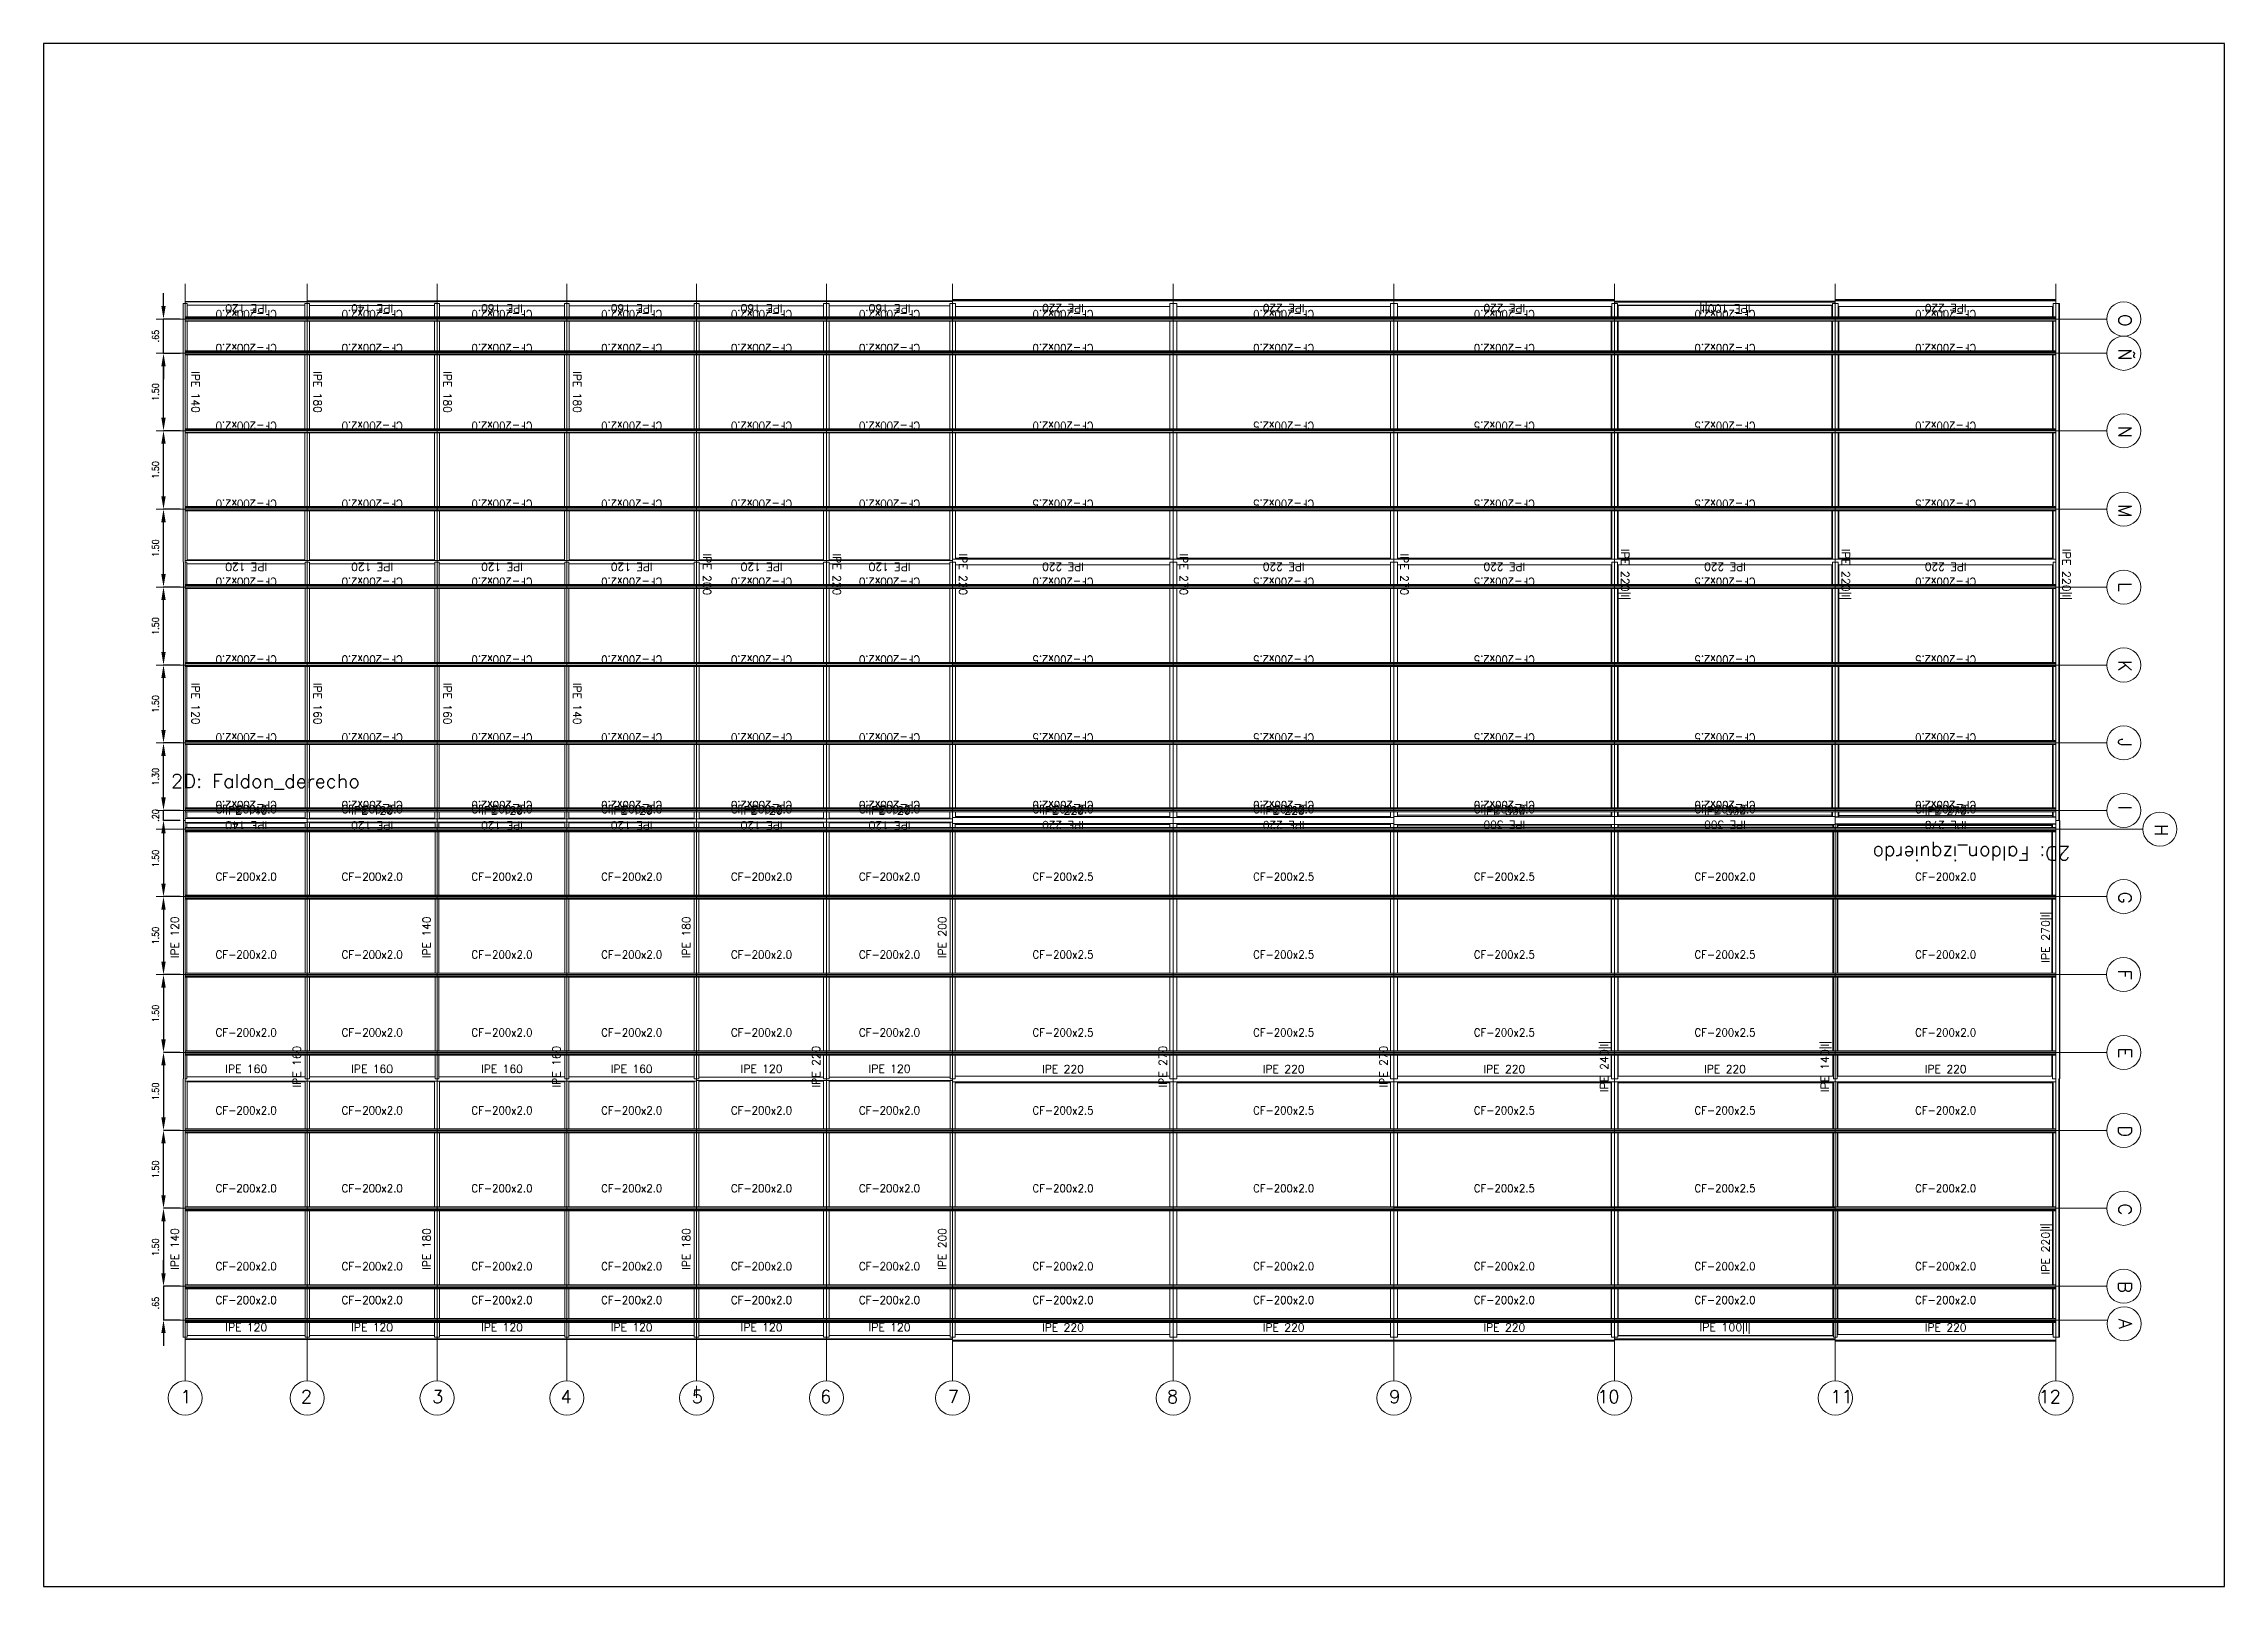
# Model space of a CAD drawing. Header units: millimetres. Extents: x 0 to 149, y -64 to 103.
# Drawn here: x 54.23 to 96.23, y -15.55 to 14.15 of the extents above; entities that cross this region are included whole.
import ezdxf
from ezdxf.enums import TextEntityAlignment as Align

# ---------------------------------------------------------------- set-up
doc = ezdxf.new("R2010")
doc.units = ezdxf.units.MM
for name, color, linetype, lineweight in [('BARRAS_DE_ACERO', 7, 'Continuous', 9), ('COTAS', 13, 'Continuous', 9), ('ejes', 251, 'Continuous', 0), ('REFERENCIA_DE_LAS_BARRAS', 2, 'Continuous', 9), ('TITULOS', 9, 'Continuous', 0)]:
    doc.layers.add(name, color=color, linetype=linetype, lineweight=lineweight)
doc.styles.add('80-100', font='romans.shx', dxfattribs={"width": 0.9, "height": 0.125})
doc.styles.add('CYPETXT', font='romans__.ttf', dxfattribs={"height": 0.2})
doc.styles.get("Standard").update_dxf_attribs({"font": 'txt.shx'})
doc.dimstyles.new('Copia de 100_conlineas', dxfattribs={"dimtxt": 0.125, "dimasz": 0.25, "dimexe": 0, "dimexo": 0.1, "dimgap": 0.09, "dimtad": 1, "dimzin": 4, "dimdsep": 46, "dimtxsty": '80-100', "dimcen": 0.1, "dimclrd": 256, "dimclre": 256, "dimclrt": 256, "dimadec": 0, "dimazin": 0, "dimtfac": 1, "dimtix": 1, "dimtmove": 2, "dimatfit": 3, "dimfxl": 1, "dimtvp": 1.058824, "dimtolj": 1, "dimtzin": 1, "dimarcsym": 0})

msp = doc.modelspace()

# ---------------------------------------------------------------- texts
at = {"layer": 'COTAS', "char_height": 0.25, "attachment_point": 1, "rotation": 270}
for s, insert in [('O', (94.442, 8.94)), ('Ñ', (94.442, 8.28)), ('N', (94.442, 6.79)), ('M', (94.442, 5.28)), ('L', (94.442, 3.78)), ('K', (94.442, 2.28)), ('J', (94.442, 0.78)), ('I', (94.442, -0.52)), ('H', (95.14, -0.88)), ('G', (94.442, -2.18)), ('F', (94.438, -3.68)), ('E', (94.442, -5.18)), ('D', (94.442, -6.68)), ('C', (94.442, -8.18)), ('B', (94.442, -9.68)), ('A', (94.45, -10.402))]:
    msp.add_mtext_dynamic_manual_height_columns(s, width=0.27656, gutter_width=12.5, heights=[0], dxfattribs=dict(at, insert=insert))
at = {"layer": 'COTAS', "char_height": 0.25}
for s, insert, attachment_point in [('1', (56.865, -11.774), 1), ('2', (59.401, -11.774), 3), ('3', (61.715, -11.774), 1), ('4', (64.401, -11.774), 3), ('5', (66.715, -11.774), 1), ('6', (69.401, -11.774), 3), ('7', (71.645, -11.774), 1), ('9', (80.145, -11.774), 1), ('10', (84.581, -11.774), 3), ('11', (88.645, -11.774), 1), ('12', (93.081, -11.774), 3)]:
    msp.add_mtext_dynamic_manual_height_columns(s, width=0.27656, gutter_width=12.5, heights=[0], dxfattribs=dict(at, insert=insert, attachment_point=attachment_point))
at = {"layer": 'COTAS', "extrusion": (0, 0, -1), "insert": (76.081, -11.774), "char_height": 0.25, "attachment_point": 1, "text_direction": (-1, 0, 0)}
msp.add_mtext_dynamic_manual_height_columns('8', width=0.27656, gutter_width=12.5, heights=[0], dxfattribs=at)
at = {"layer": 'REFERENCIA_DE_LAS_BARRAS', "style": 'CYPETXT'}
for s, rotation, width, p, p2 in [('CF-200x2.0', 180, 0.812558, (58.721, 9.017), (57.545, 9.017)), ('IPE 120', 180, 0.843848, (58.536, 9.125), (57.73, 9.125)), ('CF-200x2.0', 180, 0.812558, (61.146, 9.017), (59.97, 9.017)), ('IPE 140', 180, 0.843848, (60.961, 9.126), (60.155, 9.126)), ('CF-200x2.0', 180, 0.812558, (63.646, 9.017), (62.47, 9.017)), ('IPE 160', 180, 0.843848, (63.461, 9.127), (62.655, 9.127)), ('CF-200x2.0', 180, 0.812558, (66.146, 9.017), (64.97, 9.017)), ('IPE 160', 180, 0.843848, (65.961, 9.127), (65.155, 9.127)), ('CF-200x2.0', 180, 0.812558, (68.646, 9.017), (67.47, 9.017)), ('IPE 160', 180, 0.843848, (68.461, 9.127), (67.655, 9.127)), ('CF-200x2.0', 180, 0.812558, (71.111, 9.017), (69.935, 9.017)), ('IPE 160', 180, 0.843848, (70.926, 9.127), (70.12, 9.127)), ('CF-200x2.0', 180, 0.812558, (74.451, 9.017), (73.275, 9.017)), ('IPE 220', 180, 0.843848, (74.266, 9.13), (73.46, 9.13)), ('CF-200x2.0', 180, 0.812558, (78.701, 9.017), (77.525, 9.017)), ('IPE 220', 180, 0.843848, (78.516, 9.13), (77.71, 9.13)), ('CF-200x2.0', 180, 0.812558, (82.951, 9.017), (81.775, 9.017)), ('IPE 220', 180, 0.843848, (82.766, 9.13), (81.96, 9.13)), ('CF-200x2.0', 180, 0.812558, (87.201, 9.017), (86.025, 9.017)), ('IPE 100|I|', 180, 0.866214, (87.106, 9.124), (86.12, 9.124)), ('CF-200x2.0', 180, 0.812558, (91.451, 9.017), (90.275, 9.017)), ('IPE 220', 180, 0.843848, (91.266, 9.13), (90.46, 9.13)), ('CF-200x2.0', 180, 0.812558, (58.721, 8.366), (57.545, 8.366)), ('CF-200x2.0', 180, 0.812558, (61.146, 8.366), (59.97, 8.366)), ('CF-200x2.0', 180, 0.812558, (63.646, 8.366), (62.47, 8.366)), ('CF-200x2.0', 180, 0.812558, (66.146, 8.366), (64.97, 8.366)), ('CF-200x2.0', 180, 0.812558, (68.646, 8.366), (67.47, 8.366)), ('CF-200x2.0', 180, 0.812558, (71.111, 8.366), (69.935, 8.366)), ('CF-200x2.0', 180, 0.812558, (74.451, 8.366), (73.275, 8.366)), ('CF-200x2.0', 180, 0.812558, (78.701, 8.366), (77.525, 8.366)), ('CF-200x2.0', 180, 0.812558, (82.951, 8.366), (81.775, 8.366)), ('CF-200x2.0', 180, 0.812558, (87.201, 8.366), (86.025, 8.366)), ('CF-200x2.0', 180, 0.812558, (91.451, 8.366), (90.275, 8.366)), ('IPE 140', 270, 0.843848, (57.082, 7.846), (57.082, 7.04)), ('IPE 180', 270, 0.843848, (59.432, 7.846), (59.432, 7.04)), ('IPE 180', 270, 0.843848, (61.932, 7.846), (61.932, 7.04)), ('IPE 180', 270, 0.843848, (64.432, 7.846), (64.432, 7.04)), ('CF-200x2.0', 180, 0.812558, (58.721, 6.866), (57.545, 6.866)), ('CF-200x2.0', 180, 0.812558, (61.146, 6.866), (59.97, 6.866)), ('CF-200x2.0', 180, 0.812558, (63.646, 6.866), (62.47, 6.866)), ('CF-200x2.0', 180, 0.812558, (66.146, 6.866), (64.97, 6.866)), ('CF-200x2.0', 180, 0.812558, (68.646, 6.866), (67.47, 6.866)), ('CF-200x2.0', 180, 0.812558, (71.111, 6.866), (69.935, 6.866)), ('CF-200x2.0', 180, 0.812558, (74.451, 6.866), (73.275, 6.866)), ('CF-200x2.5', 180, 0.812558, (78.701, 6.866), (77.525, 6.866)), ('CF-200x2.5', 180, 0.812558, (82.951, 6.866), (81.775, 6.866)), ('CF-200x2.5', 180, 0.812558, (87.201, 6.866), (86.025, 6.866)), ('CF-200x2.0', 180, 0.812558, (91.451, 6.866), (90.275, 6.866)), ('CF-200x2.0', 180, 0.812558, (58.721, 5.366), (57.545, 5.366)), ('CF-200x2.0', 180, 0.812558, (61.146, 5.366), (59.97, 5.366)), ('CF-200x2.0', 180, 0.812558, (63.646, 5.366), (62.47, 5.366)), ('CF-200x2.0', 180, 0.812558, (66.146, 5.366), (64.97, 5.366)), ('CF-200x2.0', 180, 0.812558, (68.646, 5.366), (67.47, 5.366)), ('CF-200x2.0', 180, 0.812558, (71.111, 5.366), (69.935, 5.366)), ('CF-200x2.5', 180, 0.812558, (74.451, 5.366), (73.275, 5.366)), ('CF-200x2.5', 180, 0.812558, (78.701, 5.366), (77.525, 5.366)), ('CF-200x2.5', 180, 0.812558, (82.951, 5.366), (81.775, 5.366)), ('CF-200x2.5', 180, 0.812558, (87.201, 5.366), (86.025, 5.366)), ('CF-200x2.5', 180, 0.812558, (91.451, 5.366), (90.275, 5.366)), ('IPE 200', 270, 0.843848, (66.932, 4.333), (66.932, 3.528)), ('IPE 220', 270, 0.843848, (69.432, 4.333), (69.432, 3.528)), ('IPE 220', 270, 0.843848, (71.862, 4.333), (71.862, 3.528)), ('IPE 270', 270, 0.843848, (76.112, 4.333), (76.112, 3.528)), ('IPE 270', 270, 0.843848, (80.362, 4.333), (80.362, 3.528)), ('IPE 220|I|', 270, 0.866214, (84.612, 4.423), (84.612, 3.438)), ('IPE 220|I|', 270, 0.866214, (88.862, 4.423), (88.862, 3.438)), ('IPE 220|I|', 270, 0.866214, (93.112, 4.423), (93.112, 3.438)), ('CF-200x2.0', 180, 0.812558, (58.721, 3.866), (57.545, 3.866)), ('IPE 120', 180, 0.843848, (58.536, 4.15), (57.73, 4.15)), ('CF-200x2.0', 180, 0.812558, (61.146, 3.866), (59.97, 3.866)), ('IPE 120', 180, 0.843848, (60.961, 4.15), (60.155, 4.15)), ('CF-200x2.0', 180, 0.812558, (63.646, 3.866), (62.47, 3.866)), ('IPE 120', 180, 0.843848, (63.461, 4.15), (62.655, 4.15)), ('CF-200x2.0', 180, 0.812558, (66.146, 3.866), (64.97, 3.866)), ('IPE 120', 180, 0.843848, (65.961, 4.15), (65.155, 4.15)), ('CF-200x2.0', 180, 0.812558, (68.646, 3.866), (67.47, 3.866)), ('IPE 120', 180, 0.843848, (68.461, 4.15), (67.655, 4.15)), ('CF-200x2.0', 180, 0.812558, (71.111, 3.866), (69.935, 3.866)), ('IPE 120', 180, 0.843848, (70.926, 4.15), (70.12, 4.15)), ('CF-200x2.0', 180, 0.812558, (74.451, 3.866), (73.275, 3.866)), ('IPE 220', 180, 0.843848, (74.266, 4.155), (73.46, 4.155)), ('CF-200x2.5', 180, 0.812558, (78.701, 3.866), (77.525, 3.866)), ('IPE 220', 180, 0.843848, (78.516, 4.155), (77.71, 4.155)), ('CF-200x2.5', 180, 0.812558, (82.951, 3.866), (81.775, 3.866)), ('IPE 220', 180, 0.843848, (82.766, 4.155), (81.96, 4.155)), ('CF-200x2.5', 180, 0.812558, (87.201, 3.866), (86.025, 3.866)), ('IPE 220', 180, 0.843848, (87.016, 4.155), (86.21, 4.155)), ('CF-200x2.0', 180, 0.812558, (91.451, 3.866), (90.275, 3.866)), ('IPE 220', 180, 0.843848, (91.266, 4.155), (90.46, 4.155)), ('CF-200x2.0', 180, 0.812558, (58.721, 2.366), (57.545, 2.366)), ('CF-200x2.0', 180, 0.812558, (61.146, 2.366), (59.97, 2.366)), ('CF-200x2.0', 180, 0.812558, (63.646, 2.366), (62.47, 2.366)), ('CF-200x2.0', 180, 0.812558, (66.146, 2.366), (64.97, 2.366)), ('CF-200x2.0', 180, 0.812558, (68.646, 2.366), (67.47, 2.366)), ('CF-200x2.0', 180, 0.812558, (71.111, 2.366), (69.935, 2.366)), ('CF-200x2.5', 180, 0.812558, (74.451, 2.366), (73.275, 2.366)), ('CF-200x2.5', 180, 0.812558, (78.701, 2.366), (77.525, 2.366)), ('CF-200x2.5', 180, 0.812558, (82.951, 2.366), (81.775, 2.366)), ('CF-200x2.5', 180, 0.812558, (87.201, 2.366), (86.025, 2.366)), ('CF-200x2.5', 180, 0.812558, (91.451, 2.366), (90.275, 2.366)), ('IPE 120', 270, 0.843848, (57.082, 1.846), (57.082, 1.04)), ('IPE 160', 270, 0.843848, (59.432, 1.846), (59.432, 1.04)), ('IPE 160', 270, 0.843848, (61.932, 1.846), (61.932, 1.04)), ('IPE 140', 270, 0.843848, (64.432, 1.846), (64.432, 1.04)), ('CF-200x2.0', 180, 0.812558, (58.721, 0.866), (57.545, 0.866)), ('CF-200x2.0', 180, 0.812558, (61.146, 0.866), (59.97, 0.866)), ('CF-200x2.0', 180, 0.812558, (63.646, 0.866), (62.47, 0.866)), ('CF-200x2.0', 180, 0.812558, (66.146, 0.866), (64.97, 0.866)), ('CF-200x2.0', 180, 0.812558, (68.646, 0.866), (67.47, 0.866)), ('CF-200x2.0', 180, 0.812558, (71.111, 0.866), (69.935, 0.866)), ('CF-200x2.5', 180, 0.812558, (74.451, 0.866), (73.275, 0.866)), ('CF-200x2.5', 180, 0.812558, (78.701, 0.866), (77.525, 0.866)), ('CF-200x2.5', 180, 0.812558, (82.951, 0.866), (81.775, 0.866)), ('CF-200x2.5', 180, 0.812558, (87.201, 0.866), (86.025, 0.866)), ('CF-200x2.0', 180, 0.812558, (91.451, 0.866), (90.275, 0.866)), ('CF-200x2.0', 180, 0.812558, (58.721, -0.434), (57.545, -0.434)), ('IPE 140', 180, 0.843848, (58.536, -0.824), (57.73, -0.824)), ('CF-200x2.0', 180, 0.812558, (61.146, -0.434), (59.97, -0.434)), ('IPE 120', 180, 0.843848, (60.961, -0.825), (60.155, -0.825)), ('CF-200x2.0', 180, 0.812558, (63.646, -0.434), (62.47, -0.434)), ('IPE 120', 180, 0.843848, (63.461, -0.825), (62.655, -0.825)), ('CF-200x2.0', 180, 0.812558, (66.146, -0.434), (64.97, -0.434)), ('IPE 120', 180, 0.843848, (65.961, -0.825), (65.155, -0.825)), ('CF-200x2.0', 180, 0.812558, (68.646, -0.434), (67.47, -0.434)), ('IPE 120', 180, 0.843848, (68.461, -0.825), (67.655, -0.825)), ('CF-200x2.0', 180, 0.812558, (71.111, -0.434), (69.935, -0.434)), ('IPE 120', 180, 0.843848, (70.926, -0.825), (70.12, -0.825)), ('CF-200x2.0', 180, 0.812558, (74.451, -0.434), (73.275, -0.434)), ('IPE 220', 180, 0.843848, (74.266, -0.82), (73.46, -0.82)), ('CF-200x2.0', 180, 0.812558, (78.701, -0.434), (77.525, -0.434)), ('IPE 220', 180, 0.843848, (78.516, -0.82), (77.71, -0.82)), ('CF-200x2.0', 180, 0.812558, (82.951, -0.434), (81.775, -0.434)), ('IPE 300', 180, 0.843848, (82.766, -0.816), (81.96, -0.816)), ('CF-200x2.0', 180, 0.812558, (87.201, -0.434), (86.025, -0.434)), ('IPE 300', 180, 0.843848, (87.016, -0.816), (86.21, -0.816)), ('CF-200x2.0', 180, 0.812558, (91.451, -0.434), (90.275, -0.434)), ('IPE 270', 180, 0.843848, (91.266, -0.818), (90.46, -0.818)), ('IPE 120', 90, 0.843848, (56.834, -3.46), (56.834, -2.654)), ('IPE 140', 90, 0.843848, (61.684, -3.46), (61.684, -2.654)), ('IPE 180', 90, 0.843848, (66.684, -3.46), (66.684, -2.654)), ('IPE 200', 90, 0.843848, (71.614, -3.46), (71.614, -2.654)), ('IPE 270|I|', 90, 0.866214, (92.864, -3.55), (92.864, -2.564)), ('IPE 160', 90, 0.843848, (59.184, -5.947), (59.184, -5.142)), ('IPE 160', 90, 0.843848, (64.184, -5.947), (64.184, -5.142)), ('IPE 220', 90, 0.843848, (69.184, -5.947), (69.184, -5.142)), ('IPE 270', 90, 0.843848, (75.864, -5.947), (75.864, -5.142)), ('IPE 270', 90, 0.843848, (80.114, -5.947), (80.114, -5.142)), ('IPE 240|I|', 90, 0.866214, (84.364, -6.037), (84.364, -5.052)), ('IPE 140|I|', 90, 0.866214, (88.614, -6.037), (88.614, -5.052)), ('IPE 140', 90, 0.843848, (56.834, -9.46), (56.834, -8.654)), ('IPE 180', 90, 0.843848, (61.684, -9.46), (61.684, -8.654)), ('IPE 180', 90, 0.843848, (66.684, -9.46), (66.684, -8.654)), ('IPE 200', 90, 0.843848, (71.614, -9.46), (71.614, -8.654)), ('IPE 220|I|', 90, 0.866214, (92.864, -9.55), (92.864, -8.564))]:
    msp.add_text(s, height=0.1533, rotation=rotation, dxfattribs=dict(at, width=width)).set_placement(p, p2, align=Align.FIT)
for s, width, p, p2 in [('CF-200x2.0', 0.812558, (57.545, -0.665), (58.721, -0.665)), ('IPE 140', 0.843848, (57.73, -0.69), (58.536, -0.69)), ('CF-200x2.0', 0.812558, (59.97, -0.665), (61.146, -0.665)), ('IPE 120', 0.843848, (60.155, -0.689), (60.961, -0.689)), ('CF-200x2.0', 0.812558, (62.47, -0.665), (63.646, -0.665)), ('IPE 120', 0.843848, (62.655, -0.689), (63.461, -0.689)), ('CF-200x2.0', 0.812558, (64.97, -0.665), (66.146, -0.665)), ('IPE 120', 0.843848, (65.155, -0.689), (65.961, -0.689)), ('CF-200x2.0', 0.812558, (67.47, -0.665), (68.646, -0.665)), ('IPE 120', 0.843848, (67.655, -0.689), (68.461, -0.689)), ('CF-200x2.0', 0.812558, (69.935, -0.665), (71.111, -0.665)), ('IPE 120', 0.843848, (70.12, -0.689), (70.926, -0.689)), ('CF-200x2.0', 0.812558, (73.275, -0.665), (74.451, -0.665)), ('IPE 220', 0.843848, (73.46, -0.694), (74.266, -0.694)), ('CF-200x2.0', 0.812558, (77.525, -0.665), (78.701, -0.665)), ('IPE 220', 0.843848, (77.71, -0.694), (78.516, -0.694)), ('CF-200x2.0', 0.812558, (81.775, -0.665), (82.951, -0.665)), ('IPE 300', 0.843848, (81.96, -0.698), (82.766, -0.698)), ('CF-200x2.0', 0.812558, (86.025, -0.665), (87.201, -0.665)), ('IPE 300', 0.843848, (86.21, -0.698), (87.016, -0.698)), ('CF-200x2.0', 0.812558, (90.275, -0.665), (91.451, -0.665)), ('IPE 270', 0.843848, (90.46, -0.697), (91.266, -0.697)), ('CF-200x2.0', 0.812558, (57.545, -1.965), (58.721, -1.965)), ('CF-200x2.0', 0.812558, (59.97, -1.965), (61.146, -1.965)), ('CF-200x2.0', 0.812558, (62.47, -1.965), (63.646, -1.965)), ('CF-200x2.0', 0.812558, (64.97, -1.965), (66.146, -1.965)), ('CF-200x2.0', 0.812558, (67.47, -1.965), (68.646, -1.965)), ('CF-200x2.0', 0.812558, (69.935, -1.965), (71.111, -1.965)), ('CF-200x2.5', 0.812558, (73.275, -1.965), (74.451, -1.965)), ('CF-200x2.5', 0.812558, (77.525, -1.965), (78.701, -1.965)), ('CF-200x2.5', 0.812558, (81.775, -1.965), (82.951, -1.965)), ('CF-200x2.0', 0.812558, (86.025, -1.965), (87.201, -1.965)), ('CF-200x2.0', 0.812558, (90.275, -1.965), (91.451, -1.965)), ('CF-200x2.0', 0.812558, (57.545, -3.465), (58.721, -3.465)), ('CF-200x2.0', 0.812558, (59.97, -3.465), (61.146, -3.465)), ('CF-200x2.0', 0.812558, (62.47, -3.465), (63.646, -3.465)), ('CF-200x2.0', 0.812558, (64.97, -3.465), (66.146, -3.465)), ('CF-200x2.0', 0.812558, (67.47, -3.465), (68.646, -3.465)), ('CF-200x2.0', 0.812558, (69.935, -3.465), (71.111, -3.465)), ('CF-200x2.5', 0.812558, (73.275, -3.465), (74.451, -3.465)), ('CF-200x2.5', 0.812558, (77.525, -3.465), (78.701, -3.465)), ('CF-200x2.5', 0.812558, (81.775, -3.465), (82.951, -3.465)), ('CF-200x2.5', 0.812558, (86.025, -3.465), (87.201, -3.465)), ('CF-200x2.0', 0.812558, (90.275, -3.465), (91.451, -3.465)), ('CF-200x2.0', 0.812558, (57.545, -4.965), (58.721, -4.965)), ('CF-200x2.0', 0.812558, (59.97, -4.965), (61.146, -4.965)), ('CF-200x2.0', 0.812558, (62.47, -4.965), (63.646, -4.965)), ('CF-200x2.0', 0.812558, (64.97, -4.965), (66.146, -4.965)), ('CF-200x2.0', 0.812558, (67.47, -4.965), (68.646, -4.965)), ('CF-200x2.0', 0.812558, (69.935, -4.965), (71.111, -4.965)), ('CF-200x2.5', 0.812558, (73.275, -4.965), (74.451, -4.965)), ('CF-200x2.5', 0.812558, (77.525, -4.965), (78.701, -4.965)), ('CF-200x2.5', 0.812558, (81.775, -4.965), (82.951, -4.965)), ('CF-200x2.5', 0.812558, (86.025, -4.965), (87.201, -4.965)), ('CF-200x2.0', 0.812558, (90.275, -4.965), (91.451, -4.965)), ('IPE 160', 0.843848, (57.73, -5.666), (58.536, -5.666)), ('IPE 160', 0.843848, (60.155, -5.666), (60.961, -5.666)), ('IPE 160', 0.843848, (62.655, -5.666), (63.461, -5.666)), ('IPE 160', 0.843848, (65.155, -5.666), (65.961, -5.666)), ('IPE 120', 0.843848, (67.655, -5.664), (68.461, -5.664)), ('IPE 120', 0.843848, (70.12, -5.664), (70.926, -5.664)), ('IPE 220', 0.843848, (73.46, -5.669), (74.266, -5.669)), ('IPE 220', 0.843848, (77.71, -5.669), (78.516, -5.669)), ('IPE 220', 0.843848, (81.96, -5.669), (82.766, -5.669)), ('IPE 220', 0.843848, (86.21, -5.669), (87.016, -5.669)), ('IPE 220', 0.843848, (90.46, -5.669), (91.266, -5.669)), ('CF-200x2.0', 0.812558, (57.545, -6.465), (58.721, -6.465)), ('CF-200x2.0', 0.812558, (59.97, -6.465), (61.146, -6.465)), ('CF-200x2.0', 0.812558, (62.47, -6.465), (63.646, -6.465)), ('CF-200x2.0', 0.812558, (64.97, -6.465), (66.146, -6.465)), ('CF-200x2.0', 0.812558, (67.47, -6.465), (68.646, -6.465)), ('CF-200x2.0', 0.812558, (69.935, -6.465), (71.111, -6.465)), ('CF-200x2.5', 0.812558, (73.275, -6.465), (74.451, -6.465)), ('CF-200x2.5', 0.812558, (77.525, -6.465), (78.701, -6.465)), ('CF-200x2.5', 0.812558, (81.775, -6.465), (82.951, -6.465)), ('CF-200x2.5', 0.812558, (86.025, -6.465), (87.201, -6.465)), ('CF-200x2.0', 0.812558, (90.275, -6.465), (91.451, -6.465)), ('CF-200x2.0', 0.812558, (57.545, -7.965), (58.721, -7.965)), ('CF-200x2.0', 0.812558, (59.97, -7.965), (61.146, -7.965)), ('CF-200x2.0', 0.812558, (62.47, -7.965), (63.646, -7.965)), ('CF-200x2.0', 0.812558, (64.97, -7.965), (66.146, -7.965)), ('CF-200x2.0', 0.812558, (67.47, -7.965), (68.646, -7.965)), ('CF-200x2.0', 0.812558, (69.935, -7.965), (71.111, -7.965)), ('CF-200x2.0', 0.812558, (73.275, -7.965), (74.451, -7.965)), ('CF-200x2.0', 0.812558, (77.525, -7.965), (78.701, -7.965)), ('CF-200x2.5', 0.812558, (81.775, -7.965), (82.951, -7.965)), ('CF-200x2.5', 0.812558, (86.025, -7.965), (87.201, -7.965)), ('CF-200x2.0', 0.812558, (90.275, -7.965), (91.451, -7.965)), ('CF-200x2.0', 0.812558, (57.545, -9.465), (58.721, -9.465)), ('CF-200x2.0', 0.812558, (59.97, -9.465), (61.146, -9.465)), ('CF-200x2.0', 0.812558, (62.47, -9.465), (63.646, -9.465)), ('CF-200x2.0', 0.812558, (64.97, -9.465), (66.146, -9.465)), ('CF-200x2.0', 0.812558, (67.47, -9.465), (68.646, -9.465)), ('CF-200x2.0', 0.812558, (69.935, -9.465), (71.111, -9.465)), ('CF-200x2.0', 0.812558, (73.275, -9.465), (74.451, -9.465)), ('CF-200x2.0', 0.812558, (77.525, -9.465), (78.701, -9.465)), ('CF-200x2.0', 0.812558, (81.775, -9.465), (82.951, -9.465)), ('CF-200x2.0', 0.812558, (86.025, -9.465), (87.201, -9.465)), ('CF-200x2.0', 0.812558, (90.275, -9.465), (91.451, -9.465)), ('CF-200x2.0', 0.812558, (57.545, -10.116), (58.721, -10.116)), ('CF-200x2.0', 0.812558, (59.97, -10.116), (61.146, -10.116)), ('CF-200x2.0', 0.812558, (62.47, -10.116), (63.646, -10.116)), ('CF-200x2.0', 0.812558, (64.97, -10.116), (66.146, -10.116)), ('CF-200x2.0', 0.812558, (67.47, -10.116), (68.646, -10.116)), ('CF-200x2.0', 0.812558, (69.935, -10.116), (71.111, -10.116)), ('CF-200x2.0', 0.812558, (73.275, -10.116), (74.451, -10.116)), ('CF-200x2.0', 0.812558, (77.525, -10.116), (78.701, -10.116)), ('CF-200x2.0', 0.812558, (81.775, -10.116), (82.951, -10.116)), ('CF-200x2.0', 0.812558, (86.025, -10.116), (87.201, -10.116)), ('CF-200x2.0', 0.812558, (90.275, -10.116), (91.451, -10.116)), ('IPE 120', 0.843848, (57.73, -10.639), (58.536, -10.639)), ('IPE 120', 0.843848, (60.155, -10.639), (60.961, -10.639)), ('IPE 120', 0.843848, (62.655, -10.639), (63.461, -10.639)), ('IPE 120', 0.843848, (65.155, -10.639), (65.961, -10.639)), ('IPE 120', 0.843848, (67.655, -10.639), (68.461, -10.639)), ('IPE 120', 0.843848, (70.12, -10.639), (70.926, -10.639)), ('IPE 220', 0.843848, (73.46, -10.644), (74.266, -10.644)), ('IPE 220', 0.843848, (77.71, -10.644), (78.516, -10.644)), ('IPE 220', 0.843848, (81.96, -10.644), (82.766, -10.644)), ('IPE 100|I|', 0.866214, (86.12, -10.638), (87.106, -10.638)), ('IPE 220', 0.843848, (90.46, -10.644), (91.266, -10.644))]:
    msp.add_text(s, height=0.1533, dxfattribs=dict(at, width=width)).set_placement(p, p2, align=Align.FIT)
at = {"layer": 'TITULOS', "style": 'CYPETXT', "width": 0.874934}
msp.add_text('2D: Faldon_derecho', height=0.26667, dxfattribs=at).set_placement((56.683, -0.181), (60.323, -0.181), align=Align.FIT)
at = {"layer": 'TITULOS', "style": 'CYPETXT', "width": 0.870864}
msp.add_text('2D: Faldon_izquierdo', height=0.26667, rotation=180, dxfattribs=at).set_placement((93.263, -1.309), (89.455, -1.309), align=Align.FIT)

# ---------------------------------------------------------------- blocks, each defined once
blk = doc.blocks.new('DIN_A3')
for p, q in [((96.231, 14.149), (54.231, 14.149)), ((54.231, 14.149), (54.231, -15.551)), ((96.231, -15.551), (96.231, 14.149)), ((54.231, -15.551), (96.231, -15.551))]:
    blk.add_line(p, q)
blk = doc.blocks.new('*D61')
at = {"layer": 'COTAS', "lineweight": -2, "transparency": 16777216}
for p, q in [((56.54, -0.364), (56.54, -0.114)), ((56.858, -0.614), (56.54, -0.614)), ((56.54, -0.807), (56.54, -0.614)), ((56.858, -0.807), (56.54, -0.807)), ((56.54, -1.057), (56.54, -1.307))]:
    blk.add_line(p, q, dxfattribs=at)
at = {"layer": 'COTAS', "transparency": 16777216}
for points in [[(56.498, -0.364), (56.582, -0.364), (56.54, -0.614)], [(56.498, -1.057), (56.582, -1.057), (56.54, -0.807)]]:
    blk.add_solid(points, dxfattribs=at)
at = {"layer": 'Defpoints', "color": 0, "transparency": 16777216}
for p in [(56.54, -0.614), (56.958, -0.614), (56.958, -0.807)]:
    blk.add_point(p, dxfattribs=at)
at = {"layer": 'COTAS', "transparency": 16777216, "insert": (56.387, -0.71), "char_height": 0.125, "attachment_point": 5, "rotation": 90, "style": '80-100'}
blk.add_mtext('\\A1;.20', dxfattribs=at)
blk = doc.blocks.new('*D62')
at = {"layer": 'COTAS', "lineweight": -2, "transparency": 16777216}
for p, q in [((56.858, 0.686), (56.54, 0.686)), ((56.54, -0.364), (56.54, 0.436)), ((56.858, -0.614), (56.54, -0.614))]:
    blk.add_line(p, q, dxfattribs=at)
at = {"layer": 'COTAS', "transparency": 16777216}
for points in [[(56.498, 0.436), (56.582, 0.436), (56.54, 0.686)], [(56.498, -0.364), (56.582, -0.364), (56.54, -0.614)]]:
    blk.add_solid(points, dxfattribs=at)
at = {"layer": 'Defpoints', "color": 0, "transparency": 16777216}
for p in [(56.54, 0.686), (56.958, 0.686), (56.958, -0.614)]:
    blk.add_point(p, dxfattribs=at)
at = {"layer": 'COTAS', "transparency": 16777216, "insert": (56.387, 0.036), "char_height": 0.125, "attachment_point": 5, "rotation": 90, "style": '80-100'}
blk.add_mtext('\\A1;1.30', dxfattribs=at)
blk = doc.blocks.new('*D63')
at = {"layer": 'COTAS', "lineweight": -2, "transparency": 16777216}
for p, q in [((56.858, 2.186), (56.54, 2.186)), ((56.54, 0.936), (56.54, 1.936)), ((56.858, 0.686), (56.54, 0.686))]:
    blk.add_line(p, q, dxfattribs=at)
at = {"layer": 'COTAS', "transparency": 16777216}
for points in [[(56.498, 1.936), (56.582, 1.936), (56.54, 2.186)], [(56.498, 0.936), (56.582, 0.936), (56.54, 0.686)]]:
    blk.add_solid(points, dxfattribs=at)
at = {"layer": 'Defpoints', "color": 0, "transparency": 16777216}
for p in [(56.54, 2.186), (56.958, 2.186), (56.958, 0.686)]:
    blk.add_point(p, dxfattribs=at)
at = {"layer": 'COTAS', "transparency": 16777216, "insert": (56.387, 1.436), "char_height": 0.125, "attachment_point": 5, "rotation": 90, "style": '80-100'}
blk.add_mtext('\\A1;1.50', dxfattribs=at)
blk = doc.blocks.new('*D64')
at = {"layer": 'COTAS', "lineweight": -2, "transparency": 16777216}
for p, q in [((56.858, 3.686), (56.54, 3.686)), ((56.54, 2.436), (56.54, 3.436)), ((56.858, 2.186), (56.54, 2.186))]:
    blk.add_line(p, q, dxfattribs=at)
at = {"layer": 'COTAS', "transparency": 16777216}
for points in [[(56.498, 3.436), (56.582, 3.436), (56.54, 3.686)], [(56.498, 2.436), (56.582, 2.436), (56.54, 2.186)]]:
    blk.add_solid(points, dxfattribs=at)
at = {"layer": 'Defpoints', "color": 0, "transparency": 16777216}
for p in [(56.54, 3.686), (56.958, 3.686), (56.958, 2.186)]:
    blk.add_point(p, dxfattribs=at)
at = {"layer": 'COTAS', "transparency": 16777216, "insert": (56.387, 2.936), "char_height": 0.125, "attachment_point": 5, "rotation": 90, "style": '80-100'}
blk.add_mtext('\\A1;1.50', dxfattribs=at)
blk = doc.blocks.new('*D65')
at = {"layer": 'COTAS', "lineweight": -2, "transparency": 16777216}
for p, q in [((56.858, 5.186), (56.54, 5.186)), ((56.54, 3.936), (56.54, 4.936)), ((56.858, 3.686), (56.54, 3.686))]:
    blk.add_line(p, q, dxfattribs=at)
at = {"layer": 'COTAS', "transparency": 16777216}
for points in [[(56.498, 4.936), (56.582, 4.936), (56.54, 5.186)], [(56.498, 3.936), (56.582, 3.936), (56.54, 3.686)]]:
    blk.add_solid(points, dxfattribs=at)
at = {"layer": 'Defpoints', "color": 0, "transparency": 16777216}
for p in [(56.54, 5.186), (56.958, 5.186), (56.958, 3.686)]:
    blk.add_point(p, dxfattribs=at)
at = {"layer": 'COTAS', "transparency": 16777216, "insert": (56.387, 4.436), "char_height": 0.125, "attachment_point": 5, "rotation": 90, "style": '80-100'}
blk.add_mtext('\\A1;1.50', dxfattribs=at)
blk = doc.blocks.new('*D66')
at = {"layer": 'COTAS', "lineweight": -2, "transparency": 16777216}
for p, q in [((56.858, 6.696), (56.54, 6.696)), ((56.54, 5.436), (56.54, 6.446)), ((56.858, 5.186), (56.54, 5.186))]:
    blk.add_line(p, q, dxfattribs=at)
at = {"layer": 'COTAS', "transparency": 16777216}
for points in [[(56.498, 6.446), (56.582, 6.446), (56.54, 6.696)], [(56.498, 5.436), (56.582, 5.436), (56.54, 5.186)]]:
    blk.add_solid(points, dxfattribs=at)
at = {"layer": 'Defpoints', "color": 0, "transparency": 16777216}
for p in [(56.54, 6.696), (56.958, 6.696), (56.958, 5.186)]:
    blk.add_point(p, dxfattribs=at)
at = {"layer": 'COTAS', "transparency": 16777216, "insert": (56.387, 5.941), "char_height": 0.125, "width": 0.29464, "attachment_point": 5, "rotation": 90, "style": '80-100'}
blk.add_mtext('\\A1;1.50', dxfattribs=at)
blk = doc.blocks.new('*D67')
at = {"layer": 'COTAS', "lineweight": -2, "transparency": 16777216}
for p, q in [((56.858, 8.186), (56.54, 8.186)), ((56.54, 6.946), (56.54, 7.936)), ((56.858, 6.696), (56.54, 6.696))]:
    blk.add_line(p, q, dxfattribs=at)
at = {"layer": 'COTAS', "transparency": 16777216}
for points in [[(56.498, 7.936), (56.582, 7.936), (56.54, 8.186)], [(56.498, 6.946), (56.582, 6.946), (56.54, 6.696)]]:
    blk.add_solid(points, dxfattribs=at)
at = {"layer": 'Defpoints', "color": 0, "transparency": 16777216}
for p in [(56.54, 8.186), (56.958, 8.186), (56.958, 6.696)]:
    blk.add_point(p, dxfattribs=at)
at = {"layer": 'COTAS', "transparency": 16777216, "insert": (56.387, 7.441), "char_height": 0.125, "attachment_point": 5, "rotation": 90, "style": '80-100'}
blk.add_mtext('\\A1;1.50', dxfattribs=at)
blk = doc.blocks.new('*D68')
at = {"layer": 'COTAS', "lineweight": -2, "transparency": 16777216}
for p, q in [((56.54, 9.097), (56.54, 9.347)), ((56.858, 8.847), (56.54, 8.847)), ((56.54, 8.186), (56.54, 8.847)), ((56.858, 8.186), (56.54, 8.186)), ((56.54, 7.936), (56.54, 7.686))]:
    blk.add_line(p, q, dxfattribs=at)
at = {"layer": 'COTAS', "transparency": 16777216}
for points in [[(56.498, 9.097), (56.582, 9.097), (56.54, 8.847)], [(56.498, 7.936), (56.582, 7.936), (56.54, 8.186)]]:
    blk.add_solid(points, dxfattribs=at)
at = {"layer": 'Defpoints', "color": 0, "transparency": 16777216}
for p in [(56.54, 8.847), (56.958, 8.847), (56.958, 8.186)]:
    blk.add_point(p, dxfattribs=at)
at = {"layer": 'COTAS', "transparency": 16777216, "insert": (56.387, 8.517), "char_height": 0.125, "attachment_point": 5, "rotation": 90, "style": '80-100'}
blk.add_mtext('\\A1;.65', dxfattribs=at)
blk = doc.blocks.new('*D85')
at = {"layer": 'COTAS', "lineweight": -2, "transparency": 16777216}
for p, q in [((56.858, -0.807), (56.54, -0.807)), ((56.54, -1.057), (56.54, -2.023)), ((56.858, -2.273), (56.54, -2.273))]:
    blk.add_line(p, q, dxfattribs=at)
at = {"layer": 'COTAS', "transparency": 16777216}
for points in [[(56.498, -1.057), (56.582, -1.057), (56.54, -0.807)], [(56.498, -2.023), (56.582, -2.023), (56.54, -2.273)]]:
    blk.add_solid(points, dxfattribs=at)
at = {"layer": 'Defpoints', "color": 0, "transparency": 16777216}
for p in [(56.958, -0.807), (56.54, -2.273), (56.958, -2.273)]:
    blk.add_point(p, dxfattribs=at)
at = {"layer": 'COTAS', "transparency": 16777216, "insert": (56.387, -1.54), "char_height": 0.125, "attachment_point": 5, "rotation": 90, "style": '80-100'}
blk.add_mtext('\\A1;1.50', dxfattribs=at)
blk = doc.blocks.new('*D86')
at = {"layer": 'COTAS', "lineweight": -2, "transparency": 16777216}
for p, q in [((56.858, -2.273), (56.54, -2.273)), ((56.54, -2.523), (56.54, -3.523)), ((56.858, -3.773), (56.54, -3.773))]:
    blk.add_line(p, q, dxfattribs=at)
at = {"layer": 'COTAS', "transparency": 16777216}
for points in [[(56.498, -2.523), (56.582, -2.523), (56.54, -2.273)], [(56.498, -3.523), (56.582, -3.523), (56.54, -3.773)]]:
    blk.add_solid(points, dxfattribs=at)
at = {"layer": 'Defpoints', "color": 0, "transparency": 16777216}
for p in [(56.958, -2.273), (56.54, -3.773), (56.958, -3.773)]:
    blk.add_point(p, dxfattribs=at)
at = {"layer": 'COTAS', "transparency": 16777216, "insert": (56.387, -3.023), "char_height": 0.125, "attachment_point": 5, "rotation": 90, "style": '80-100'}
blk.add_mtext('\\A1;1.50', dxfattribs=at)
blk = doc.blocks.new('*D87')
at = {"layer": 'COTAS', "lineweight": -2, "transparency": 16777216}
for p, q in [((56.858, -3.773), (56.54, -3.773)), ((56.54, -4.023), (56.54, -5.023)), ((56.858, -5.273), (56.54, -5.273))]:
    blk.add_line(p, q, dxfattribs=at)
at = {"layer": 'COTAS', "transparency": 16777216}
for points in [[(56.498, -4.023), (56.582, -4.023), (56.54, -3.773)], [(56.498, -5.023), (56.582, -5.023), (56.54, -5.273)]]:
    blk.add_solid(points, dxfattribs=at)
at = {"layer": 'Defpoints', "color": 0, "transparency": 16777216}
for p in [(56.958, -3.773), (56.54, -5.273), (56.958, -5.273)]:
    blk.add_point(p, dxfattribs=at)
at = {"layer": 'COTAS', "transparency": 16777216, "insert": (56.387, -4.523), "char_height": 0.125, "attachment_point": 5, "rotation": 90, "style": '80-100'}
blk.add_mtext('\\A1;1.50', dxfattribs=at)
blk = doc.blocks.new('*D88')
at = {"layer": 'COTAS', "lineweight": -2, "transparency": 16777216}
for p, q in [((56.858, -5.273), (56.54, -5.273)), ((56.54, -5.523), (56.54, -6.523)), ((56.858, -6.773), (56.54, -6.773))]:
    blk.add_line(p, q, dxfattribs=at)
at = {"layer": 'COTAS', "transparency": 16777216}
for points in [[(56.498, -5.523), (56.582, -5.523), (56.54, -5.273)], [(56.498, -6.523), (56.582, -6.523), (56.54, -6.773)]]:
    blk.add_solid(points, dxfattribs=at)
at = {"layer": 'Defpoints', "color": 0, "transparency": 16777216}
for p in [(56.958, -5.273), (56.54, -6.773), (56.958, -6.773)]:
    blk.add_point(p, dxfattribs=at)
at = {"layer": 'COTAS', "transparency": 16777216, "insert": (56.387, -6.023), "char_height": 0.125, "attachment_point": 5, "rotation": 90, "style": '80-100'}
blk.add_mtext('\\A1;1.50', dxfattribs=at)
blk = doc.blocks.new('*D89')
at = {"layer": 'COTAS', "lineweight": -2, "transparency": 16777216}
for p, q in [((56.858, -6.773), (56.54, -6.773)), ((56.54, -8.023), (56.54, -7.023)), ((56.858, -8.273), (56.54, -8.273))]:
    blk.add_line(p, q, dxfattribs=at)
at = {"layer": 'COTAS', "transparency": 16777216}
for points in [[(56.498, -7.023), (56.582, -7.023), (56.54, -6.773)], [(56.498, -8.023), (56.582, -8.023), (56.54, -8.273)]]:
    blk.add_solid(points, dxfattribs=at)
at = {"layer": 'Defpoints', "color": 0, "transparency": 16777216}
for p in [(56.54, -6.773), (56.958, -6.773), (56.958, -8.273)]:
    blk.add_point(p, dxfattribs=at)
at = {"layer": 'COTAS', "transparency": 16777216, "insert": (56.387, -7.523), "char_height": 0.125, "attachment_point": 5, "rotation": 90, "style": '80-100'}
blk.add_mtext('\\A1;1.50', dxfattribs=at)
blk = doc.blocks.new('*D90')
at = {"layer": 'COTAS', "lineweight": -2, "transparency": 16777216}
for p, q in [((56.858, -8.273), (56.54, -8.273)), ((56.54, -8.523), (56.54, -9.523)), ((56.858, -9.773), (56.54, -9.773))]:
    blk.add_line(p, q, dxfattribs=at)
at = {"layer": 'COTAS', "transparency": 16777216}
for points in [[(56.498, -8.523), (56.582, -8.523), (56.54, -8.273)], [(56.498, -9.523), (56.582, -9.523), (56.54, -9.773)]]:
    blk.add_solid(points, dxfattribs=at)
at = {"layer": 'Defpoints', "color": 0, "transparency": 16777216}
for p in [(56.958, -8.273), (56.54, -9.773), (56.958, -9.773)]:
    blk.add_point(p, dxfattribs=at)
at = {"layer": 'COTAS', "transparency": 16777216, "insert": (56.387, -9.023), "char_height": 0.125, "attachment_point": 5, "rotation": 90, "style": '80-100'}
blk.add_mtext('\\A1;1.50', dxfattribs=at)
blk = doc.blocks.new('*D91')
at = {"layer": 'COTAS', "lineweight": -2, "transparency": 16777216}
for p, q in [((56.54, -9.523), (56.54, -9.273)), ((56.858, -9.773), (56.54, -9.773)), ((56.54, -9.773), (56.54, -10.424)), ((56.858, -10.424), (56.54, -10.424)), ((56.54, -10.674), (56.54, -10.924))]:
    blk.add_line(p, q, dxfattribs=at)
at = {"layer": 'COTAS', "transparency": 16777216}
for points in [[(56.498, -9.523), (56.582, -9.523), (56.54, -9.773)], [(56.498, -10.674), (56.582, -10.674), (56.54, -10.424)]]:
    blk.add_solid(points, dxfattribs=at)
at = {"layer": 'Defpoints', "color": 0, "transparency": 16777216}
for p in [(56.958, -9.773), (56.54, -10.424), (56.958, -10.424)]:
    blk.add_point(p, dxfattribs=at)
at = {"layer": 'COTAS', "transparency": 16777216, "insert": (56.387, -10.099), "char_height": 0.125, "attachment_point": 5, "rotation": 90, "style": '80-100'}
blk.add_mtext('\\A1;.65', dxfattribs=at)

# ---------------------------------------------------------------- dimensions: what is measured, and where the dimension line sits
at = {"layer": 'COTAS'}
for base, p1, p2, angle, text, picture, middle in [((56.54, 8.847), (56.958, 8.186), (56.958, 8.847), 270, '.65', '*D68', (56.387, 8.517)), ((56.54, 8.186), (56.958, 6.696), (56.958, 8.186), 270, '1.50', '*D67', (56.387, 7.441)), ((56.54, 6.696), (56.958, 5.186), (56.958, 6.696), 270, '1.50', '*D66', (56.387, 5.941)), ((56.54, -0.614), (56.958, -0.807), (56.958, -0.614), 270, '.20', '*D61', (56.387, -0.71)), ((56.54, -2.273), (56.958, -0.807), (56.958, -2.273), 90, '1.50', '*D85', (56.387, -1.54))]:
    dim = msp.add_linear_dim(base=base, p1=p1, p2=p2, angle=angle, text=text, dimstyle='Copia de 100_conlineas', dxfattribs=at)
    dim.commit()
    dim.dimension.update_dxf_attribs({"geometry": picture, "text_midpoint": middle})
for base, p1, p2, angle, picture, middle in [((56.54, 5.186), (56.958, 3.686), (56.958, 5.186), 270, '*D65', (56.387, 4.436)), ((56.54, 3.686), (56.958, 2.186), (56.958, 3.686), 270, '*D64', (56.387, 2.936)), ((56.54, 2.186), (56.958, 0.686), (56.958, 2.186), 270, '*D63', (56.387, 1.436)), ((56.54, 0.686), (56.958, -0.614), (56.958, 0.686), 270, '*D62', (56.387, 0.036)), ((56.54, -3.773), (56.958, -2.273), (56.958, -3.773), 90, '*D86', (56.387, -3.023)), ((56.54, -5.273), (56.958, -3.773), (56.958, -5.273), 90, '*D87', (56.387, -4.523)), ((56.54, -6.773), (56.958, -5.273), (56.958, -6.773), 90, '*D88', (56.387, -6.023)), ((56.54, -6.773), (56.958, -8.273), (56.958, -6.773), 90, '*D89', (56.387, -7.523)), ((56.54, -9.773), (56.958, -8.273), (56.958, -9.773), 90, '*D90', (56.387, -9.023)), ((56.54, -10.424), (56.958, -9.773), (56.958, -10.424), 90, '*D91', (56.387, -10.099))]:
    dim = msp.add_linear_dim(base=base, p1=p1, p2=p2, angle=angle, dimstyle='Copia de 100_conlineas', dxfattribs=at)
    dim.commit()
    dim.dimension.update_dxf_attribs({"geometry": picture, "text_midpoint": middle})

# ---------------------------------------------------------------- linework, layer by layer
at = {"layer": 'BARRAS_DE_ACERO'}
for p, q in [((56.958, 9.143), (56.921, 9.143)), ((56.921, 9.143), (56.921, 5.257)), ((56.958, 9.187), (56.958, 9.187)), ((56.958, 9.187), (59.308, 9.187)), ((56.958, 9.187), (56.958, 9.176)), ((56.958, 9.176), (56.958, 9.175)), ((56.958, 9.176), (59.308, 9.176)), ((56.958, 9.175), (59.308, 9.175)), ((56.958, 8.886), (56.994, 8.886)), ((59.262, 8.885), (56.958, 8.885)), ((56.958, 8.883), (56.994, 8.883)), ((56.958, 8.882), (56.958, 8.883)), ((56.958, 8.869), (56.958, 8.882)), ((56.994, 8.882), (56.958, 8.882)), ((56.958, 8.869), (56.96, 8.869)), ((56.958, 8.867), (56.958, 8.869)), ((56.958, 8.867), (56.958, 8.867)), ((56.96, 8.867), (56.958, 8.867)), ((56.958, 8.867), (56.96, 8.867)), ((56.958, 8.867), (56.958, 8.867)), ((56.958, 8.865), (56.958, 8.867)), ((56.959, 8.865), (56.958, 8.865)), ((56.958, 8.864), (56.958, 8.865)), ((56.958, 8.864), (56.979, 8.864)), ((56.958, 8.862), (56.958, 8.864)), ((56.958, 8.862), (56.96, 8.862)), ((56.958, 8.862), (56.958, 8.831)), ((56.958, 8.831), (56.958, 8.811)), ((56.959, 8.865), (56.96, 8.865)), ((56.96, 8.869), (59.305, 8.869)), ((56.984, 8.867), (56.96, 8.867)), ((56.994, 8.865), (56.96, 8.865)), ((56.994, 8.862), (56.96, 8.862)), ((64.309, 8.864), (56.979, 8.864)), ((56.984, 8.867), (61.851, 8.867)), ((59.262, 9.112), (56.994, 9.112)), ((56.994, 8.886), (56.994, 9.112)), ((59.262, 8.883), (56.994, 8.883)), ((56.994, 8.882), (59.262, 8.882)), ((56.994, 8.865), (61.853, 8.865)), ((56.994, 8.862), (59.353, 8.862)), ((59.262, 8.885), (59.353, 8.885)), ((59.305, 8.883), (59.321, 8.883)), ((59.311, 8.869), (59.305, 8.869)), ((59.305, 8.867), (61.853, 8.867)), ((59.308, 9.193), (59.308, 9.194)), ((59.308, 9.194), (61.808, 9.194)), ((59.308, 9.193), (61.808, 9.193)), ((59.308, 9.187), (59.308, 9.187)), ((59.308, 9.18), (59.308, 9.187)), ((59.308, 9.18), (59.308, 9.18)), ((61.808, 9.18), (59.308, 9.18)), ((59.308, 9.18), (59.308, 9.176)), ((61.808, 9.18), (59.308, 9.18)), ((59.308, 9.176), (59.308, 9.175)), ((59.308, 8.882), (59.353, 8.882)), ((64.311, 8.869), (59.311, 8.869)), ((59.321, 8.883), (59.353, 8.883)), ((59.353, 9.107), (59.353, 9.143)), ((59.353, 8.885), (61.762, 8.885)), ((59.353, 8.883), (61.811, 8.883)), ((59.353, 8.882), (61.81, 8.882)), ((59.353, 8.862), (61.808, 8.862)), ((61.808, 8.885), (61.762, 8.885)), ((61.808, 9.193), (61.808, 9.194)), ((61.808, 9.193), (61.808, 9.185)), ((61.808, 9.185), (71.738, 9.185)), ((61.808, 9.18), (61.808, 9.184)), ((61.808, 9.18), (61.808, 9.18)), ((61.811, 8.885), (61.808, 8.885)), ((61.808, 8.862), (64.308, 8.862)), ((64.262, 8.882), (61.81, 8.882)), ((61.811, 8.885), (61.813, 8.885)), ((61.811, 8.885), (61.811, 8.885)), ((61.815, 8.883), (61.811, 8.883)), ((61.813, 8.885), (61.853, 8.885)), ((61.815, 8.883), (61.816, 8.883)), ((61.851, 8.867), (64.311, 8.867)), ((61.853, 9.103), (64.262, 9.103)), ((64.262, 8.886), (61.853, 8.886)), ((64.311, 8.867), (61.853, 8.867)), ((64.353, 9.143), (64.262, 9.143)), ((64.262, 9.103), (64.262, 9.143)), ((64.262, 9.103), (64.262, 8.886)), ((64.305, 8.886), (64.262, 8.886)), ((64.262, 8.882), (64.305, 8.882)), ((64.263, 8.885), (64.263, 8.885)), ((64.265, 8.885), (64.263, 8.885)), ((64.265, 8.885), (64.278, 8.885)), ((64.278, 8.885), (64.289, 8.885)), ((64.305, 8.885), (64.289, 8.885)), ((64.305, 8.886), (64.311, 8.886)), ((64.311, 8.883), (64.305, 8.883)), ((64.305, 8.882), (64.309, 8.882)), ((64.311, 8.882), (64.309, 8.882)), ((64.311, 8.864), (64.309, 8.864)), ((64.311, 8.885), (64.327, 8.885)), ((64.347, 8.883), (64.311, 8.883)), ((64.311, 8.883), (64.311, 8.883)), ((64.311, 8.882), (64.311, 8.882)), ((64.348, 8.882), (64.311, 8.882)), ((64.311, 8.869), (64.353, 8.869)), ((64.311, 8.869), (64.311, 8.869)), ((64.311, 8.867), (64.353, 8.867)), ((64.311, 8.867), (64.353, 8.867)), ((64.311, 8.867), (64.311, 8.867)), ((69.308, 8.864), (64.311, 8.864)), ((64.327, 8.885), (66.758, 8.885)), ((64.353, 8.883), (64.347, 8.883)), ((64.348, 8.882), (64.353, 8.882)), ((64.353, 9.103), (64.353, 9.143)), ((64.353, 9.103), (66.758, 9.103)), ((66.758, 8.886), (64.353, 8.886)), ((66.758, 8.883), (64.353, 8.883)), ((66.758, 8.882), (64.353, 8.882)), ((66.758, 8.869), (64.353, 8.869)), ((66.858, 8.867), (64.353, 8.867)), ((64.353, 8.867), (66.805, 8.867)), ((64.353, 8.862), (66.808, 8.862)), ((66.758, 8.886), (66.758, 9.103)), ((66.811, 8.886), (66.758, 8.886)), ((66.809, 8.885), (66.758, 8.885)), ((66.766, 8.883), (66.758, 8.883)), ((66.758, 8.882), (66.805, 8.882)), ((66.758, 8.869), (66.805, 8.869)), ((66.805, 8.883), (66.766, 8.883)), ((66.858, 8.883), (66.805, 8.883)), ((66.811, 8.882), (66.805, 8.882)), ((66.858, 8.869), (66.805, 8.869)), ((66.858, 8.867), (66.805, 8.867)), ((69.308, 8.862), (66.808, 8.862)), ((66.858, 8.886), (66.811, 8.886)), ((66.858, 8.882), (66.811, 8.882)), ((66.858, 8.885), (66.833, 8.885)), ((66.858, 9.143), (66.858, 9.103)), ((66.858, 8.886), (69.253, 8.886)), ((66.858, 8.885), (69.253, 8.885)), ((66.858, 8.883), (69.253, 8.883)), ((69.363, 8.869), (66.858, 8.869)), ((69.305, 8.867), (66.858, 8.867)), ((69.311, 8.867), (66.858, 8.867)), ((66.858, 8.865), (69.353, 8.865)), ((69.253, 9.103), (69.253, 8.886)), ((69.253, 8.886), (69.363, 8.886)), ((69.285, 8.885), (69.253, 8.885)), ((69.253, 8.883), (69.305, 8.883)), ((69.285, 8.885), (69.305, 8.885)), ((69.311, 8.885), (69.305, 8.885)), ((69.31, 8.883), (69.305, 8.883)), ((69.311, 8.882), (69.305, 8.882)), ((69.305, 8.867), (69.363, 8.867)), ((69.308, 8.864), (69.309, 8.864)), ((69.308, 8.862), (69.311, 8.862)), ((69.309, 8.864), (69.311, 8.864)), ((69.363, 8.883), (69.31, 8.883)), ((69.311, 8.885), (69.363, 8.885)), ((69.311, 8.882), (69.363, 8.882)), ((69.363, 8.867), (69.311, 8.867)), ((69.311, 8.864), (69.339, 8.864)), ((69.363, 8.862), (69.311, 8.862)), ((69.339, 8.864), (69.363, 8.864)), ((69.353, 8.865), (69.363, 8.865)), ((69.363, 9.103), (69.363, 9.143)), ((69.363, 9.103), (69.363, 8.886)), ((71.683, 9.103), (69.363, 9.103)), ((71.683, 8.886), (69.363, 8.886)), ((71.683, 8.885), (69.363, 8.885)), ((71.786, 8.883), (69.363, 8.883)), ((71.738, 8.882), (69.363, 8.882)), ((71.683, 8.869), (69.363, 8.869)), ((69.363, 8.867), (71.683, 8.867)), ((71.683, 8.867), (69.363, 8.867)), ((71.683, 8.865), (69.363, 8.865)), ((69.363, 8.864), (71.683, 8.864)), ((69.363, 8.862), (71.683, 8.862)), ((71.793, 9.143), (71.683, 9.143)), ((71.683, 9.103), (71.683, 9.143)), ((71.683, 9.103), (71.683, 8.886)), ((71.741, 8.886), (71.683, 8.886)), ((71.683, 8.867), (71.735, 8.867)), ((71.683, 8.867), (71.735, 8.867)), ((71.683, 8.865), (71.735, 8.865)), ((71.683, 8.864), (71.735, 8.864)), ((71.735, 8.862), (71.683, 8.862)), ((71.734, 8.869), (71.734, 8.869)), ((71.735, 8.867), (71.738, 8.867)), ((71.738, 8.867), (71.735, 8.867)), ((75.92, 8.865), (71.735, 8.865)), ((71.738, 8.864), (71.735, 8.864)), ((71.738, 8.862), (71.735, 8.862)), ((84.488, 9.22), (71.738, 9.22)), ((71.738, 9.22), (71.738, 9.219)), ((71.738, 9.2), (71.738, 9.2)), ((71.738, 9.198), (71.738, 9.199)), ((71.738, 9.185), (71.738, 9.198)), ((71.738, 9.185), (71.738, 9.184)), ((75.92, 8.867), (71.738, 8.867)), ((71.738, 8.867), (75.92, 8.867)), ((71.791, 8.862), (71.738, 8.862)), ((71.741, 8.886), (71.793, 8.886)), ((71.741, 8.885), (71.764, 8.885)), ((75.991, 8.885), (71.764, 8.885)), ((75.991, 8.883), (71.786, 8.883)), ((75.92, 8.862), (71.791, 8.862)), ((71.793, 9.143), (71.793, 9.089)), ((71.793, 9.089), (71.793, 8.886)), ((71.793, 9.089), (75.92, 9.089)), ((75.92, 9.143), (76.055, 9.143)), ((75.92, 9.089), (75.92, 9.143)), ((75.92, 8.867), (75.985, 8.867)), ((75.985, 8.867), (75.92, 8.867)), ((75.985, 8.865), (75.92, 8.865)), ((75.985, 8.864), (75.92, 8.864)), ((75.985, 8.862), (75.92, 8.862)), ((75.983, 8.869), (75.984, 8.869)), ((75.983, 8.869), (75.983, 8.869)), ((75.985, 8.869), (75.984, 8.869)), ((75.985, 8.869), (80.17, 8.869)), ((75.991, 8.867), (75.985, 8.867)), ((75.99, 8.867), (75.985, 8.867)), ((75.99, 8.865), (75.985, 8.865)), ((75.988, 8.864), (75.985, 8.864)), ((75.988, 8.862), (75.985, 8.862)), ((75.991, 8.864), (75.988, 8.864)), ((76.055, 8.862), (75.988, 8.862)), ((76.055, 8.867), (75.99, 8.867)), ((75.99, 8.865), (76.055, 8.865)), ((75.991, 8.885), (76.055, 8.885)), ((75.991, 8.883), (84.485, 8.883)), ((75.991, 8.867), (79.191, 8.867)), ((76.055, 8.864), (75.991, 8.864)), ((76.055, 9.143), (76.055, 9.089)), ((80.17, 8.886), (76.055, 8.886)), ((76.055, 8.867), (80.285, 8.867)), ((76.055, 8.865), (80.305, 8.865)), ((80.241, 8.862), (76.055, 8.862)), ((80.29, 8.867), (79.191, 8.867)), ((80.17, 9.143), (80.305, 9.143)), ((80.17, 9.089), (80.17, 9.143)), ((80.17, 9.089), (80.17, 8.886)), ((80.17, 8.882), (84.485, 8.882)), ((84.423, 8.869), (80.17, 8.869)), ((80.305, 8.862), (80.241, 8.862)), ((80.285, 8.867), (84.423, 8.867)), ((80.305, 9.089), (80.305, 9.143)), ((84.423, 9.089), (80.305, 9.089)), ((80.305, 8.886), (84.423, 8.886)), ((80.305, 8.865), (84.423, 8.865)), ((84.423, 8.862), (80.305, 8.862)), ((83.441, 8.867), (84.423, 8.867)), ((84.423, 9.089), (84.423, 8.886)), ((84.433, 9.089), (84.423, 9.089)), ((84.433, 8.886), (84.423, 8.886)), ((84.423, 8.869), (84.433, 8.869)), ((84.433, 8.867), (84.423, 8.867)), ((84.423, 8.867), (84.433, 8.867)), ((84.433, 8.865), (84.423, 8.865)), ((84.433, 8.862), (84.423, 8.862)), ((84.543, 9.143), (84.433, 9.143)), ((84.433, 9.089), (84.433, 9.143)), ((84.433, 9.089), (84.433, 8.886)), ((84.433, 8.886), (84.543, 8.886)), ((84.488, 8.869), (84.433, 8.869)), ((84.433, 8.867), (88.673, 8.867)), ((84.433, 8.867), (84.543, 8.867)), ((88.733, 8.865), (84.433, 8.865)), ((84.433, 8.864), (84.488, 8.864)), ((84.433, 8.862), (84.488, 8.862)), ((84.485, 8.883), (84.553, 8.883)), ((84.491, 8.882), (84.485, 8.882)), ((84.488, 9.219), (84.488, 9.22)), ((84.488, 9.198), (84.488, 9.19)), ((84.488, 9.19), (84.488, 9.181)), ((88.738, 9.19), (84.488, 9.19)), ((84.488, 9.181), (84.488, 9.171)), ((84.488, 9.171), (84.488, 9.171)), ((88.738, 9.171), (84.488, 9.171)), ((84.488, 9.171), (88.738, 9.171)), ((84.488, 8.869), (84.491, 8.869)), ((88.76, 8.864), (84.488, 8.864)), ((84.488, 8.862), (84.491, 8.862)), ((84.553, 8.882), (84.491, 8.882)), ((84.491, 8.869), (88.673, 8.869)), ((88.738, 8.862), (84.491, 8.862)), ((84.543, 9.143), (84.543, 9.116)), ((84.543, 9.116), (88.683, 9.116)), ((84.543, 8.885), (84.553, 8.885)), ((87.691, 8.867), (84.543, 8.867)), ((84.553, 9.107), (88.673, 9.107)), ((84.553, 8.886), (88.673, 8.886)), ((88.673, 8.885), (84.553, 8.885)), ((84.553, 8.883), (84.553, 8.883)), ((88.673, 8.883), (84.553, 8.883)), ((84.553, 8.882), (88.673, 8.882)), ((87.691, 8.867), (88.683, 8.867)), ((88.673, 9.109), (88.683, 9.109)), ((88.673, 9.107), (88.673, 9.109)), ((88.683, 8.885), (88.673, 8.885)), ((88.673, 8.883), (88.683, 8.883)), ((88.683, 8.882), (88.673, 8.882)), ((88.683, 8.869), (88.673, 8.869)), ((88.683, 8.867), (88.673, 8.867)), ((88.683, 9.143), (88.793, 9.143)), ((88.683, 9.109), (88.683, 8.886)), ((88.683, 8.886), (88.741, 8.886)), ((88.74, 8.885), (88.683, 8.885)), ((88.735, 8.883), (88.683, 8.883)), ((88.741, 8.882), (88.683, 8.882)), ((92.988, 8.869), (88.683, 8.869)), ((88.683, 8.867), (88.738, 8.867)), ((88.683, 8.867), (91.941, 8.867)), ((92.923, 8.865), (88.733, 8.865)), ((88.739, 8.883), (88.735, 8.883)), ((88.738, 9.22), (88.738, 9.219)), ((88.738, 9.22), (92.988, 9.22)), ((88.738, 9.219), (92.988, 9.219)), ((88.738, 9.199), (88.738, 9.198)), ((88.738, 9.198), (92.988, 9.198)), ((88.738, 9.19), (88.738, 9.198)), ((88.738, 9.181), (88.738, 9.19)), ((88.738, 9.171), (88.738, 9.171)), ((88.741, 8.867), (88.738, 8.867)), ((88.738, 8.862), (92.923, 8.862)), ((88.739, 8.883), (88.741, 8.883)), ((88.74, 8.885), (88.741, 8.885)), ((88.741, 8.883), (88.786, 8.883)), ((88.741, 8.883), (88.741, 8.883)), ((92.988, 8.882), (88.741, 8.882)), ((92.923, 8.867), (88.741, 8.867)), ((88.76, 8.864), (90.734, 8.864)), ((92.988, 8.885), (88.764, 8.885)), ((88.786, 8.883), (92.988, 8.883)), ((88.793, 9.143), (88.793, 9.089)), ((88.793, 9.089), (88.803, 9.089)), ((88.803, 9.089), (92.923, 9.089)), ((92.923, 8.864), (90.734, 8.864)), ((91.941, 8.867), (92.923, 8.867)), ((92.933, 9.089), (92.923, 9.089)), ((92.933, 8.886), (92.923, 8.886)), ((92.933, 8.867), (92.923, 8.867)), ((92.933, 8.867), (92.923, 8.867)), ((92.923, 8.865), (92.933, 8.865)), ((92.923, 8.864), (92.933, 8.864)), ((92.923, 8.862), (92.933, 8.862)), ((92.933, 9.089), (92.933, 8.886)), ((92.988, 8.886), (92.933, 8.886)), ((92.933, 8.867), (92.988, 8.867)), ((92.988, 8.865), (92.933, 8.865)), ((92.988, 8.864), (92.933, 8.864)), ((92.933, 8.862), (92.988, 8.862)), ((92.988, 9.198), (92.988, 9.162)), ((92.988, 9.143), (92.988, 9.162)), ((92.988, 9.143), (93.043, 9.143)), ((92.988, 8.885), (92.988, 8.886)), ((92.988, 8.885), (92.988, 8.883)), ((92.988, 8.883), (92.988, 8.882)), ((92.988, 8.882), (92.988, 8.869)), ((92.988, 8.867), (92.988, 8.865)), ((92.988, 8.867), (92.988, 8.867)), ((92.988, 8.862), (92.988, 8.811)), ((93.043, -0.807), (93.043, 9.143)), ((93.053, 9.143), (93.043, 9.143)), ((93.053, 9.143), (93.053, -0.807)), ((56.958, 8.81), (56.958, 8.811)), ((56.958, 8.811), (56.994, 8.811)), ((56.958, 8.81), (56.974, 8.81)), ((56.958, 8.81), (56.958, 8.808)), ((56.958, 8.807), (56.958, 8.808)), ((56.994, 8.808), (56.958, 8.808)), ((56.958, 8.808), (56.958, 8.808)), ((56.994, 8.808), (56.958, 8.808)), ((56.994, 8.807), (56.958, 8.807)), ((56.974, 8.81), (56.994, 8.81)), ((64.262, 8.811), (56.994, 8.811)), ((59.305, 8.81), (56.994, 8.81)), ((59.262, 8.808), (56.994, 8.808)), ((56.994, 8.808), (59.311, 8.808)), ((56.994, 8.807), (59.262, 8.807)), ((56.994, 8.236), (56.994, 8.807)), ((61.762, 8.808), (59.262, 8.808)), ((64.262, 8.81), (59.305, 8.81)), ((59.311, 8.808), (61.853, 8.808)), ((59.353, 8.236), (59.353, 8.807)), ((59.353, 8.807), (61.762, 8.807)), ((61.818, 8.808), (61.762, 8.808)), ((61.762, 8.807), (61.762, 8.236)), ((61.762, 8.807), (61.811, 8.807)), ((61.811, 8.807), (61.853, 8.807)), ((61.853, 8.808), (61.818, 8.808)), ((64.262, 8.808), (61.853, 8.808)), ((61.853, 8.808), (64.262, 8.808)), ((64.305, 8.811), (64.262, 8.811)), ((64.262, 8.81), (64.283, 8.81)), ((64.262, 8.808), (64.305, 8.808)), ((64.262, 8.808), (64.298, 8.808)), ((64.262, 8.807), (64.305, 8.807)), ((64.283, 8.81), (64.305, 8.81)), ((64.298, 8.808), (64.305, 8.808)), ((64.311, 8.811), (64.305, 8.811)), ((64.311, 8.81), (64.305, 8.81)), ((64.311, 8.808), (64.305, 8.808)), ((64.311, 8.808), (64.305, 8.808)), ((64.353, 8.807), (64.305, 8.807)), ((64.311, 8.811), (64.311, 8.811)), ((64.314, 8.811), (64.311, 8.811)), ((64.311, 8.81), (64.312, 8.81)), ((64.311, 8.808), (64.311, 8.808)), ((64.311, 8.808), (64.311, 8.808)), ((64.311, 8.808), (64.311, 8.808)), ((64.331, 8.808), (64.311, 8.808)), ((64.318, 8.808), (64.311, 8.808)), ((64.312, 8.81), (66.805, 8.81)), ((64.314, 8.811), (69.311, 8.811)), ((64.318, 8.808), (64.353, 8.808)), ((64.331, 8.808), (66.805, 8.808)), ((66.758, 8.808), (64.353, 8.808)), ((64.353, 8.807), (66.758, 8.807)), ((66.758, 8.808), (66.858, 8.808)), ((66.758, 8.807), (66.811, 8.807)), ((66.811, 8.81), (66.805, 8.81)), ((66.811, 8.81), (71.683, 8.81)), ((66.858, 8.807), (66.811, 8.807)), ((69.354, 8.808), (66.858, 8.808)), ((66.858, 8.807), (69.253, 8.807)), ((66.858, 8.236), (66.858, 8.807)), ((69.253, 8.807), (69.363, 8.807)), ((69.311, 8.811), (71.683, 8.811)), ((69.363, 8.808), (69.354, 8.808)), ((75.92, 8.808), (69.363, 8.808)), ((69.363, 8.807), (71.683, 8.807)), ((69.363, 8.807), (69.363, 8.236)), ((71.716, 8.811), (71.683, 8.811)), ((71.683, 8.81), (71.735, 8.81)), ((75.92, 8.808), (71.683, 8.808)), ((71.793, 8.807), (71.683, 8.807)), ((71.716, 8.811), (71.735, 8.811)), ((71.741, 8.811), (71.735, 8.811)), ((71.793, 8.81), (71.735, 8.81)), ((71.793, 8.811), (71.741, 8.811)), ((75.92, 8.811), (71.793, 8.811)), ((71.793, 8.81), (75.92, 8.81)), ((75.92, 8.811), (75.985, 8.811)), ((75.985, 8.81), (75.92, 8.81)), ((75.985, 8.808), (75.92, 8.808)), ((75.92, 8.808), (75.924, 8.808)), ((75.92, 8.807), (75.985, 8.807)), ((75.92, 8.236), (75.92, 8.807)), ((75.985, 8.808), (75.924, 8.808)), ((75.985, 8.811), (76.055, 8.811)), ((80.305, 8.81), (75.985, 8.81)), ((80.305, 8.808), (75.985, 8.808)), ((75.985, 8.808), (75.991, 8.808)), ((76.055, 8.807), (75.985, 8.807)), ((80.305, 8.807), (80.17, 8.807)), ((84.423, 8.81), (80.305, 8.81)), ((84.423, 8.808), (80.305, 8.808)), ((80.305, 8.236), (80.305, 8.807)), ((80.305, 8.807), (84.423, 8.807)), ((84.433, 8.81), (84.423, 8.81)), ((88.71, 8.808), (84.423, 8.808)), ((84.433, 8.808), (84.423, 8.808)), ((84.433, 8.811), (88.735, 8.811)), ((88.721, 8.81), (84.433, 8.81)), ((84.433, 8.808), (84.543, 8.808)), ((84.543, 8.807), (84.433, 8.807)), ((84.543, 8.808), (84.551, 8.808)), ((84.543, 8.807), (84.553, 8.807)), ((84.553, 8.808), (84.551, 8.808)), ((84.553, 8.808), (88.726, 8.808)), ((84.553, 8.807), (88.673, 8.807)), ((84.553, 8.807), (84.553, 8.236)), ((88.683, 8.807), (88.735, 8.807)), ((88.713, 8.808), (88.71, 8.808)), ((88.713, 8.808), (88.728, 8.808)), ((88.731, 8.81), (88.721, 8.81)), ((88.726, 8.808), (88.731, 8.808)), ((88.728, 8.808), (88.731, 8.808)), ((88.735, 8.81), (88.731, 8.81)), ((88.735, 8.808), (88.731, 8.808)), ((88.735, 8.808), (88.731, 8.808)), ((92.923, 8.811), (88.735, 8.811)), ((92.923, 8.81), (88.735, 8.81)), ((88.766, 8.808), (88.735, 8.808)), ((88.735, 8.808), (88.75, 8.808)), ((88.793, 8.807), (88.735, 8.807)), ((88.75, 8.808), (88.793, 8.808)), ((88.793, 8.808), (92.923, 8.808)), ((92.923, 8.811), (92.933, 8.811)), ((92.923, 8.81), (92.933, 8.81)), ((92.923, 8.808), (92.933, 8.808)), ((92.933, 8.811), (92.988, 8.811)), ((92.933, 8.81), (92.988, 8.81)), ((92.933, 8.808), (92.988, 8.808)), ((92.933, 8.808), (92.988, 8.808)), ((92.988, 8.807), (92.933, 8.807)), ((92.988, 8.811), (92.988, 8.81)), ((92.988, 8.81), (92.988, 8.808)), ((92.988, 8.808), (92.988, 8.807)), ((92.988, 8.808), (92.988, 8.808)), ((56.958, 8.236), (56.994, 8.236)), ((56.958, 8.236), (56.958, 8.234)), ((61.762, 8.234), (56.958, 8.234)), ((56.958, 8.232), (56.958, 8.232)), ((56.958, 8.216), (56.958, 8.217)), ((59.353, 8.217), (56.958, 8.217)), ((59.308, 8.212), (56.958, 8.212)), ((56.958, 8.161), (56.994, 8.161)), ((56.958, 8.158), (56.958, 8.159)), ((56.958, 8.159), (56.994, 8.159)), ((56.958, 8.158), (56.994, 8.158)), ((56.958, 8.157), (56.958, 8.158)), ((59.262, 8.157), (56.958, 8.157)), ((56.958, 8.157), (56.958, 8.157)), ((56.994, 8.157), (56.958, 8.157)), ((56.994, 8.236), (59.262, 8.236)), ((56.994, 8.232), (59.262, 8.232)), ((56.994, 8.218), (59.353, 8.218)), ((64.262, 8.161), (56.994, 8.161)), ((56.994, 8.159), (59.353, 8.159)), ((59.311, 8.158), (56.994, 8.158)), ((56.994, 8.157), (59.262, 8.157)), ((56.994, 8.157), (56.994, 6.736)), ((59.308, 8.213), (58.204, 8.213)), ((58.847, 8.215), (59.308, 8.215)), ((59.262, 8.236), (59.353, 8.236)), ((59.305, 8.232), (59.262, 8.232)), ((59.262, 8.157), (59.311, 8.157)), ((59.311, 8.157), (59.262, 8.157)), ((59.308, 8.232), (59.305, 8.232)), ((59.353, 8.232), (59.305, 8.232)), ((59.32, 8.232), (59.308, 8.232)), ((59.308, 8.215), (59.311, 8.215)), ((59.308, 8.213), (59.311, 8.213)), ((59.311, 8.212), (59.308, 8.212)), ((59.353, 8.216), (59.311, 8.216)), ((59.345, 8.215), (59.311, 8.215)), ((59.311, 8.213), (59.333, 8.213)), ((59.311, 8.212), (59.353, 8.212)), ((59.353, 8.158), (59.311, 8.158)), ((59.353, 8.157), (59.311, 8.157)), ((59.311, 8.157), (59.346, 8.157)), ((59.353, 8.232), (59.32, 8.232)), ((59.353, 8.213), (59.333, 8.213)), ((59.345, 8.215), (59.353, 8.215)), ((59.346, 8.157), (59.353, 8.157)), ((59.353, 8.236), (61.762, 8.236)), ((59.353, 8.232), (61.762, 8.232)), ((59.353, 8.232), (61.762, 8.232)), ((60.762, 8.218), (59.353, 8.218)), ((61.762, 8.217), (59.353, 8.217)), ((59.353, 8.216), (61.853, 8.216)), ((61.762, 8.215), (59.353, 8.215)), ((59.353, 8.213), (64.262, 8.213)), ((59.353, 8.212), (61.853, 8.212)), ((59.353, 8.159), (64.262, 8.159)), ((59.353, 8.158), (61.762, 8.158)), ((61.762, 8.157), (59.353, 8.157)), ((59.353, 8.157), (61.762, 8.157)), ((60.762, 8.218), (61.762, 8.218)), ((61.853, 8.236), (61.762, 8.236)), ((61.762, 8.234), (61.789, 8.234)), ((61.805, 8.232), (61.762, 8.232)), ((61.805, 8.232), (61.762, 8.232)), ((61.805, 8.218), (61.762, 8.218)), ((61.762, 8.217), (61.805, 8.217)), ((61.762, 8.215), (64.262, 8.215)), ((64.262, 8.158), (61.762, 8.158)), ((64.298, 8.157), (61.762, 8.157)), ((61.853, 8.157), (61.762, 8.157)), ((61.805, 8.232), (61.853, 8.232)), ((61.805, 8.232), (61.853, 8.232)), ((61.805, 8.218), (61.853, 8.218)), ((61.805, 8.217), (64.262, 8.217)), ((61.853, 8.236), (64.262, 8.236)), ((61.853, 8.234), (64.262, 8.234)), ((61.853, 8.232), (61.853, 8.232)), ((64.262, 8.232), (61.853, 8.232)), ((64.262, 8.232), (61.853, 8.232)), ((63.262, 8.218), (61.853, 8.218)), ((64.262, 8.216), (61.853, 8.216)), ((64.262, 8.212), (61.853, 8.212)), ((61.853, 8.157), (64.262, 8.157)), ((61.853, 8.157), (61.853, 6.736)), ((64.262, 8.218), (63.262, 8.218)), ((64.262, 8.234), (64.305, 8.234)), ((64.262, 8.232), (64.305, 8.232)), ((64.269, 8.232), (64.262, 8.232)), ((64.262, 8.218), (64.304, 8.218)), ((64.262, 8.217), (64.303, 8.217)), ((64.262, 8.216), (64.305, 8.216)), ((64.305, 8.215), (64.262, 8.215)), ((64.305, 8.213), (64.262, 8.213)), ((64.262, 8.212), (64.305, 8.212)), ((64.262, 8.161), (64.282, 8.161)), ((64.271, 8.159), (64.262, 8.159)), ((64.262, 8.158), (64.295, 8.158)), ((64.262, 8.157), (64.262, 6.736)), ((64.305, 8.157), (64.262, 8.157)), ((64.269, 8.232), (64.305, 8.232)), ((64.305, 8.158), (64.295, 8.158)), ((64.302, 8.157), (64.298, 8.157)), ((64.302, 8.157), (64.305, 8.157)), ((64.303, 8.217), (64.305, 8.217)), ((64.304, 8.218), (64.305, 8.218)), ((71.683, 8.234), (64.305, 8.234)), ((64.311, 8.232), (64.305, 8.232)), ((64.311, 8.232), (64.305, 8.232)), ((64.311, 8.218), (64.305, 8.218)), ((64.308, 8.217), (64.305, 8.217)), ((64.311, 8.216), (64.305, 8.216)), ((64.305, 8.215), (64.353, 8.215)), ((64.305, 8.213), (64.353, 8.213)), ((64.305, 8.212), (66.811, 8.212)), ((64.353, 8.159), (64.305, 8.159)), ((64.353, 8.158), (64.305, 8.158)), ((64.318, 8.157), (64.305, 8.157)), ((64.305, 8.157), (64.311, 8.157)), ((64.308, 8.217), (64.311, 8.217)), ((64.353, 8.232), (64.311, 8.232)), ((64.311, 8.218), (64.311, 8.218)), ((64.312, 8.218), (64.311, 8.218)), ((64.311, 8.217), (64.311, 8.217)), ((66.758, 8.217), (64.311, 8.217)), ((64.353, 8.157), (64.311, 8.157)), ((64.312, 8.218), (64.353, 8.218)), ((64.315, 8.232), (64.353, 8.232)), ((64.353, 8.232), (66.758, 8.232)), ((66.811, 8.232), (64.353, 8.232)), ((64.353, 8.218), (65.762, 8.218)), ((66.811, 8.215), (64.353, 8.215)), ((66.811, 8.213), (64.353, 8.213)), ((64.353, 8.159), (66.811, 8.159)), ((66.834, 8.158), (64.353, 8.158)), ((66.758, 8.157), (64.353, 8.157)), ((64.353, 6.736), (64.353, 8.157)), ((65.762, 8.218), (66.858, 8.218)), ((66.858, 8.236), (66.758, 8.236)), ((66.758, 8.232), (66.805, 8.232)), ((66.758, 8.217), (66.858, 8.217)), ((66.758, 8.157), (66.805, 8.157)), ((66.758, 8.157), (66.758, 6.736)), ((66.805, 8.232), (66.811, 8.232)), ((66.811, 8.157), (66.805, 8.157)), ((66.819, 8.157), (66.805, 8.157)), ((66.858, 8.232), (66.811, 8.232)), ((66.858, 8.232), (66.811, 8.232)), ((66.811, 8.232), (66.811, 8.232)), ((66.858, 8.215), (66.811, 8.215)), ((66.811, 8.213), (66.858, 8.213)), ((66.858, 8.212), (66.811, 8.212)), ((66.811, 8.161), (80.17, 8.161)), ((66.811, 8.159), (75.985, 8.159)), ((66.858, 8.157), (66.811, 8.157)), ((66.858, 8.157), (66.819, 8.157)), ((66.834, 8.158), (75.92, 8.158)), ((71.793, 8.232), (66.858, 8.232)), ((66.858, 8.232), (69.363, 8.232)), ((68.262, 8.218), (66.858, 8.218)), ((66.858, 8.217), (71.793, 8.217)), ((66.858, 8.216), (69.361, 8.216)), ((66.858, 8.215), (69.363, 8.215)), ((66.858, 8.213), (69.699, 8.213)), ((66.858, 8.212), (69.694, 8.212)), ((69.253, 8.157), (66.858, 8.157)), ((70.721, 8.218), (68.262, 8.218)), ((69.363, 8.236), (69.253, 8.236)), ((69.253, 8.157), (75.974, 8.157)), ((69.253, 8.157), (69.253, 6.736)), ((69.305, 8.157), (69.253, 8.157)), ((71.793, 8.216), (69.361, 8.216)), ((69.363, 8.215), (71.738, 8.215)), ((69.363, 8.157), (69.363, 6.736)), ((71.738, 8.212), (69.694, 8.212)), ((71.738, 8.213), (69.699, 8.213)), ((71.793, 8.218), (70.721, 8.218)), ((71.741, 8.236), (71.683, 8.236)), ((71.683, 8.234), (71.793, 8.234)), ((71.683, 8.157), (71.683, 6.736)), ((71.793, 8.157), (71.683, 8.157)), ((71.793, 8.215), (71.738, 8.215)), ((71.738, 8.213), (71.767, 8.213)), ((71.738, 8.212), (71.793, 8.212)), ((71.741, 8.236), (71.793, 8.236)), ((71.793, 8.213), (71.767, 8.213)), ((75.92, 8.236), (71.793, 8.236)), ((71.793, 8.234), (75.92, 8.234)), ((71.793, 8.232), (75.92, 8.232)), ((71.793, 8.218), (74.21, 8.218)), ((75.991, 8.217), (71.793, 8.217)), ((75.92, 8.216), (71.793, 8.216)), ((71.793, 8.215), (80.17, 8.215)), ((71.793, 8.213), (80.17, 8.213)), ((71.793, 8.212), (80.17, 8.212)), ((71.793, 8.157), (71.793, 6.736)), ((75.92, 8.157), (71.793, 8.157)), ((75.92, 8.236), (75.985, 8.236)), ((75.985, 8.234), (75.92, 8.234)), ((75.92, 8.232), (76.055, 8.232)), ((75.92, 8.216), (80.17, 8.216)), ((75.985, 8.157), (75.92, 8.157)), ((75.92, 6.736), (75.92, 8.157)), ((75.979, 8.157), (75.974, 8.157)), ((75.985, 8.157), (75.979, 8.157)), ((75.98, 8.158), (75.985, 8.158)), ((75.985, 8.234), (76.055, 8.234)), ((76.055, 8.159), (75.985, 8.159)), ((75.991, 8.158), (75.985, 8.158)), ((75.985, 8.157), (76.055, 8.157)), ((75.991, 8.157), (75.985, 8.157)), ((75.991, 8.217), (80.17, 8.217)), ((75.991, 8.158), (76.049, 8.158)), ((75.991, 8.157), (76.044, 8.157)), ((76.055, 8.157), (76.044, 8.157)), ((76.055, 8.158), (76.049, 8.158)), ((76.055, 8.234), (80.17, 8.234)), ((76.055, 8.232), (80.235, 8.232)), ((76.055, 8.159), (80.17, 8.159)), ((76.055, 8.158), (80.17, 8.158)), ((80.17, 8.157), (76.055, 8.157)), ((76.055, 8.157), (80.17, 8.157)), ((76.055, 8.157), (76.055, 6.736)), ((80.235, 8.236), (80.17, 8.236)), ((80.21, 8.234), (80.17, 8.234)), ((80.17, 8.232), (80.244, 8.232)), ((80.17, 8.217), (80.172, 8.217)), ((80.172, 8.216), (80.17, 8.216)), ((80.235, 8.215), (80.17, 8.215)), ((80.235, 8.213), (80.17, 8.213)), ((80.235, 8.212), (80.17, 8.212)), ((80.235, 8.161), (80.17, 8.161)), ((80.235, 8.159), (80.17, 8.159)), ((80.235, 8.158), (80.17, 8.158)), ((80.17, 8.157), (80.224, 8.157)), ((80.17, 8.157), (80.235, 8.157)), ((80.235, 8.217), (80.172, 8.217)), ((80.235, 8.216), (80.172, 8.216)), ((80.235, 8.234), (80.21, 8.234)), ((80.235, 8.218), (80.224, 8.218)), ((80.224, 8.157), (80.229, 8.157)), ((80.235, 8.157), (80.229, 8.157)), ((80.305, 8.236), (80.235, 8.236)), ((80.235, 8.234), (80.241, 8.234)), ((80.235, 8.232), (80.238, 8.232)), ((80.305, 8.218), (80.235, 8.218)), ((80.235, 8.217), (80.29, 8.217)), ((80.235, 8.216), (80.241, 8.216)), ((80.235, 8.215), (80.241, 8.215)), ((80.235, 8.213), (80.241, 8.213)), ((80.235, 8.212), (80.305, 8.212)), ((80.235, 8.161), (84.423, 8.161)), ((80.235, 8.158), (84.423, 8.158)), ((80.235, 8.157), (80.305, 8.157)), ((80.235, 8.157), (84.433, 8.157)), ((80.238, 8.232), (80.241, 8.232)), ((84.423, 8.234), (80.241, 8.234)), ((80.241, 8.232), (80.305, 8.232)), ((80.241, 8.216), (80.285, 8.216)), ((80.241, 8.215), (80.305, 8.215)), ((80.305, 8.213), (80.241, 8.213)), ((80.244, 8.232), (84.423, 8.232)), ((84.423, 8.216), (80.285, 8.216)), ((80.305, 8.217), (80.29, 8.217)), ((80.305, 8.232), (84.423, 8.232)), ((80.305, 8.218), (84.423, 8.218)), ((84.423, 8.217), (80.305, 8.217)), ((80.305, 8.215), (84.423, 8.215)), ((84.423, 8.213), (80.305, 8.213)), ((84.433, 8.212), (80.305, 8.212)), ((80.305, 6.736), (80.305, 8.157)), ((84.423, 8.157), (80.305, 8.157)), ((84.423, 8.236), (84.433, 8.236)), ((84.423, 8.234), (84.428, 8.234)), ((84.433, 8.232), (84.423, 8.232)), ((84.433, 8.232), (84.423, 8.232)), ((84.433, 8.218), (84.423, 8.218)), ((84.433, 8.217), (84.423, 8.217)), ((84.423, 8.216), (84.433, 8.216)), ((84.433, 8.215), (84.423, 8.215)), ((84.423, 8.161), (88.803, 8.161)), ((88.799, 8.158), (84.423, 8.158)), ((84.428, 8.234), (84.433, 8.234)), ((84.433, 8.236), (84.485, 8.236)), ((84.543, 8.234), (84.433, 8.234)), ((84.433, 8.232), (84.485, 8.232)), ((84.543, 8.232), (84.433, 8.232)), ((84.543, 8.218), (84.433, 8.218)), ((84.485, 8.217), (84.433, 8.217)), ((84.433, 8.216), (84.485, 8.216)), ((84.543, 8.215), (84.433, 8.215)), ((84.433, 8.212), (84.543, 8.212)), ((84.433, 8.157), (84.543, 8.157)), ((84.543, 8.236), (84.485, 8.236)), ((84.543, 8.232), (84.485, 8.232)), ((84.485, 8.217), (84.543, 8.217)), ((84.543, 8.216), (84.485, 8.216)), ((84.553, 8.234), (84.543, 8.234)), ((84.543, 8.232), (84.553, 8.232)), ((84.543, 8.218), (84.553, 8.218)), ((84.543, 8.217), (84.553, 8.217)), ((84.553, 8.216), (84.543, 8.216)), ((84.553, 8.215), (84.543, 8.215)), ((84.553, 8.212), (84.543, 8.212)), ((84.543, 8.157), (84.553, 8.157)), ((88.673, 8.157), (84.543, 8.157)), ((88.673, 8.236), (84.553, 8.236)), ((84.553, 8.234), (88.673, 8.234)), ((88.673, 8.232), (84.553, 8.232)), ((88.673, 8.218), (84.553, 8.218)), ((84.553, 8.217), (88.673, 8.217)), ((84.553, 8.216), (88.673, 8.216)), ((88.673, 8.215), (84.553, 8.215)), ((84.553, 8.213), (88.673, 8.213)), ((84.553, 8.212), (88.673, 8.212)), ((84.553, 8.157), (84.553, 6.736)), ((88.673, 8.157), (84.553, 8.157)), ((88.683, 8.236), (88.673, 8.236)), ((88.673, 8.234), (88.683, 8.234)), ((88.673, 8.232), (88.683, 8.232)), ((88.673, 8.218), (88.683, 8.218)), ((88.673, 8.217), (88.683, 8.217)), ((88.673, 8.216), (88.683, 8.216)), ((88.673, 8.215), (88.683, 8.215)), ((88.683, 8.213), (88.673, 8.213)), ((88.683, 8.212), (88.673, 8.212)), ((88.793, 8.157), (88.673, 8.157)), ((88.673, 8.157), (88.683, 8.157)), ((88.673, 6.736), (88.673, 8.157)), ((88.683, 8.236), (88.741, 8.236)), ((88.683, 8.234), (88.715, 8.234)), ((88.683, 8.232), (88.735, 8.232)), ((88.683, 8.232), (88.735, 8.232)), ((88.735, 8.218), (88.683, 8.218)), ((88.735, 8.216), (88.683, 8.216)), ((88.735, 8.213), (88.683, 8.213)), ((88.683, 8.212), (88.735, 8.212)), ((88.793, 8.157), (88.683, 8.157)), ((88.683, 6.736), (88.683, 8.157)), ((88.735, 8.234), (88.715, 8.234)), ((88.735, 8.234), (88.793, 8.234)), ((88.793, 8.232), (88.735, 8.232)), ((88.793, 8.232), (88.735, 8.232)), ((88.793, 8.218), (88.735, 8.218)), ((88.793, 8.216), (88.735, 8.216)), ((88.793, 8.213), (88.735, 8.213)), ((88.793, 8.212), (88.735, 8.212)), ((88.803, 8.236), (88.793, 8.236)), ((88.803, 8.234), (88.793, 8.234)), ((88.793, 8.232), (88.803, 8.232)), ((88.793, 8.232), (88.803, 8.232)), ((88.793, 8.218), (88.803, 8.218)), ((88.793, 8.217), (88.803, 8.217)), ((88.793, 8.216), (88.803, 8.216)), ((88.793, 8.215), (88.803, 8.215)), ((88.793, 8.213), (88.803, 8.213)), ((88.803, 8.212), (88.793, 8.212)), ((88.793, 8.157), (92.933, 8.157)), ((88.793, 8.157), (88.793, 6.736)), ((92.988, 8.159), (88.799, 8.159)), ((92.923, 8.158), (88.799, 8.158)), ((92.923, 8.236), (88.803, 8.236)), ((88.803, 8.234), (92.985, 8.234)), ((92.985, 8.232), (88.803, 8.232)), ((88.803, 8.232), (92.985, 8.232)), ((88.803, 8.218), (92.985, 8.218)), ((88.803, 8.217), (92.985, 8.217)), ((88.803, 8.216), (92.985, 8.216)), ((88.803, 8.215), (92.985, 8.215)), ((88.803, 8.213), (92.985, 8.213)), ((88.803, 8.212), (92.985, 8.212)), ((92.985, 8.161), (88.803, 8.161)), ((92.923, 8.157), (88.803, 8.157)), ((92.988, 8.158), (92.923, 8.158)), ((92.933, 8.157), (92.923, 8.157)), ((92.933, 8.157), (92.988, 8.157)), ((92.988, 8.236), (92.985, 8.236)), ((92.988, 8.234), (92.985, 8.234)), ((92.988, 8.232), (92.985, 8.232)), ((92.988, 8.232), (92.985, 8.232)), ((92.988, 8.218), (92.985, 8.218)), ((92.988, 8.217), (92.985, 8.217)), ((92.988, 8.216), (92.985, 8.216)), ((92.985, 8.215), (92.986, 8.215)), ((92.985, 8.212), (92.988, 8.212)), ((92.988, 8.161), (92.985, 8.161)), ((92.986, 8.215), (92.988, 8.215)), ((92.987, 8.213), (92.988, 8.213)), ((92.988, 8.236), (92.988, 8.234)), ((92.988, 8.234), (92.988, 8.232)), ((92.988, 8.232), (92.988, 8.218)), ((92.988, 8.232), (92.988, 8.232)), ((92.988, 8.218), (92.988, 8.217)), ((92.988, 8.217), (92.988, 8.216)), ((92.988, 8.215), (92.988, 8.216)), ((92.988, 8.215), (92.988, 8.213)), ((92.988, 8.213), (92.988, 8.212)), ((92.988, 8.212), (92.988, 8.161)), ((92.988, 8.161), (92.988, 8.159)), ((92.988, 8.159), (92.988, 8.158)), ((92.988, 8.158), (92.988, 8.157)), ((92.988, 8.157), (92.988, 8.157)), ((56.958, 6.736), (56.994, 6.736)), ((56.958, 6.734), (56.958, 6.736)), ((56.958, 6.734), (56.958, 6.732)), ((56.994, 6.734), (56.958, 6.734)), ((56.994, 6.732), (56.958, 6.732)), ((56.958, 6.732), (56.958, 6.732)), ((56.958, 6.718), (56.958, 6.732)), ((56.98, 6.732), (56.958, 6.732)), ((56.98, 6.732), (59.262, 6.732)), ((59.262, 6.734), (56.994, 6.734)), ((59.311, 6.736), (59.262, 6.736)), ((59.262, 6.734), (59.289, 6.734)), ((59.305, 6.732), (59.262, 6.732)), ((59.269, 6.732), (59.305, 6.732)), ((59.305, 6.734), (59.289, 6.734)), ((59.311, 6.734), (59.305, 6.734)), ((59.308, 6.732), (59.305, 6.732)), ((59.353, 6.732), (59.308, 6.732)), ((59.352, 6.732), (59.342, 6.732)), ((59.353, 6.732), (59.352, 6.732)), ((61.762, 6.732), (59.353, 6.732)), ((61.762, 6.732), (59.353, 6.732)), ((61.762, 6.736), (61.811, 6.736)), ((61.789, 6.734), (61.762, 6.734)), ((61.805, 6.732), (61.762, 6.732)), ((61.762, 6.732), (61.769, 6.732)), ((61.805, 6.732), (61.769, 6.732)), ((61.805, 6.734), (61.789, 6.734)), ((61.811, 6.734), (61.805, 6.734)), ((61.853, 6.732), (61.805, 6.732)), ((61.805, 6.732), (61.811, 6.732)), ((61.853, 6.736), (61.811, 6.736)), ((61.811, 6.734), (61.853, 6.734)), ((61.811, 6.732), (61.849, 6.732)), ((61.849, 6.732), (61.853, 6.732)), ((64.262, 6.736), (61.853, 6.736)), ((64.262, 6.734), (61.853, 6.734)), ((61.853, 6.732), (64.262, 6.732)), ((64.262, 6.732), (61.853, 6.732)), ((64.262, 6.736), (64.311, 6.736)), ((64.262, 6.734), (64.353, 6.734)), ((64.305, 6.732), (64.262, 6.732)), ((64.262, 6.732), (66.758, 6.732)), ((64.305, 6.732), (64.353, 6.732)), ((64.353, 6.736), (64.311, 6.736)), ((64.353, 6.736), (66.758, 6.736)), ((66.758, 6.734), (64.353, 6.734)), ((64.353, 6.732), (66.758, 6.732)), ((66.858, 6.736), (66.758, 6.736)), ((66.807, 6.734), (66.758, 6.734)), ((66.758, 6.732), (66.799, 6.732)), ((66.758, 6.732), (66.77, 6.732)), ((66.77, 6.732), (66.793, 6.732)), ((66.836, 6.732), (66.793, 6.732)), ((66.799, 6.732), (66.805, 6.732)), ((66.805, 6.732), (66.858, 6.732)), ((66.807, 6.734), (66.858, 6.734)), ((66.836, 6.732), (66.858, 6.732)), ((69.253, 6.736), (66.858, 6.736)), ((66.858, 6.734), (69.253, 6.734)), ((69.253, 6.732), (66.858, 6.732)), ((69.253, 6.732), (66.858, 6.732)), ((66.858, 6.732), (66.858, 6.732)), ((69.363, 6.736), (69.253, 6.736)), ((69.311, 6.734), (69.253, 6.734)), ((69.253, 6.732), (69.305, 6.732)), ((69.268, 6.732), (69.253, 6.732)), ((69.268, 6.732), (69.305, 6.732)), ((71.793, 6.732), (69.305, 6.732)), ((69.305, 6.732), (69.363, 6.732)), ((71.741, 6.734), (69.311, 6.734)), ((69.363, 6.736), (71.683, 6.736)), ((71.683, 6.732), (69.363, 6.732)), ((71.683, 6.736), (71.793, 6.736)), ((71.735, 6.732), (71.793, 6.732)), ((71.741, 6.734), (75.92, 6.734)), ((75.92, 6.736), (71.793, 6.736)), ((75.92, 6.732), (71.793, 6.732)), ((75.92, 6.732), (71.793, 6.732)), ((75.988, 6.736), (75.92, 6.736)), ((75.978, 6.734), (75.92, 6.734)), ((75.92, 6.732), (75.985, 6.732)), ((75.92, 6.732), (75.985, 6.732)), ((75.985, 6.734), (75.978, 6.734)), ((75.985, 6.734), (75.988, 6.734)), ((75.985, 6.732), (75.985, 6.732)), ((75.988, 6.732), (75.985, 6.732)), ((75.988, 6.732), (75.985, 6.732)), ((75.988, 6.736), (75.988, 6.734)), ((75.988, 6.734), (80.238, 6.734)), ((75.988, 6.734), (75.988, 6.734)), ((75.988, 6.732), (75.988, 6.732)), ((75.988, 6.732), (75.988, 6.732)), ((75.988, 6.732), (75.988, 6.731)), ((75.988, 6.731), (75.988, 6.718)), ((75.988, 6.731), (76.055, 6.731)), ((80.238, 6.732), (75.989, 6.732)), ((80.17, 6.736), (76.055, 6.736)), ((80.238, 6.734), (80.241, 6.734)), ((80.238, 6.732), (80.241, 6.732)), ((80.305, 6.736), (80.241, 6.736)), ((80.241, 6.734), (80.305, 6.734)), ((80.291, 6.732), (80.241, 6.732)), ((80.241, 6.731), (84.491, 6.731)), ((80.291, 6.732), (84.433, 6.732)), ((84.491, 6.734), (80.305, 6.734)), ((84.433, 6.736), (84.423, 6.736)), ((84.433, 6.736), (84.491, 6.736)), ((84.491, 6.732), (84.433, 6.732)), ((84.491, 6.736), (84.543, 6.736)), ((84.491, 6.734), (84.511, 6.734)), ((84.543, 6.732), (84.491, 6.732)), ((88.673, 6.731), (84.491, 6.731)), ((84.543, 6.734), (84.511, 6.734)), ((84.543, 6.734), (84.553, 6.734)), ((84.543, 6.732), (88.673, 6.732)), ((88.673, 6.736), (84.553, 6.736)), ((88.673, 6.734), (84.553, 6.734)), ((88.673, 6.736), (88.683, 6.736)), ((88.673, 6.734), (88.683, 6.734)), ((88.683, 6.732), (88.673, 6.732)), ((88.683, 6.731), (88.673, 6.731)), ((88.736, 6.736), (88.683, 6.736)), ((88.683, 6.734), (88.735, 6.734)), ((88.683, 6.732), (88.738, 6.732)), ((88.738, 6.731), (88.683, 6.731)), ((88.738, 6.734), (88.735, 6.734)), ((88.738, 6.736), (88.741, 6.736)), ((88.738, 6.734), (88.738, 6.734)), ((88.741, 6.732), (88.738, 6.732)), ((88.738, 6.732), (88.738, 6.732)), ((88.738, 6.732), (88.741, 6.732)), ((88.738, 6.732), (88.738, 6.732)), ((88.738, 6.731), (88.738, 6.732)), ((88.793, 6.736), (88.741, 6.736)), ((88.793, 6.734), (88.741, 6.734)), ((88.741, 6.732), (88.748, 6.732)), ((88.741, 6.732), (92.985, 6.732)), ((88.748, 6.732), (88.793, 6.732)), ((88.803, 6.736), (88.793, 6.736)), ((88.793, 6.734), (88.803, 6.734)), ((92.985, 6.732), (88.793, 6.732)), ((88.803, 6.734), (92.985, 6.734)), ((92.923, 6.736), (92.933, 6.736)), ((92.988, 6.736), (92.933, 6.736)), ((92.985, 6.734), (92.988, 6.734)), ((92.988, 6.732), (92.988, 6.718)), ((56.958, 6.717), (56.958, 6.718)), ((59.262, 6.718), (56.958, 6.718)), ((56.958, 6.717), (56.994, 6.717)), ((56.958, 6.716), (56.958, 6.717)), ((56.958, 6.716), (59.262, 6.716)), ((56.958, 6.715), (56.958, 6.713)), ((56.958, 6.712), (56.958, 6.713)), ((56.958, 6.713), (59.262, 6.713)), ((56.958, 6.712), (59.262, 6.712)), ((56.958, 6.681), (56.958, 6.712)), ((56.958, 6.661), (56.958, 6.659)), ((56.958, 6.659), (56.958, 6.658)), ((56.96, 6.659), (56.958, 6.659)), ((56.958, 6.658), (56.96, 6.658)), ((56.958, 6.658), (56.958, 6.657)), ((56.958, 6.657), (56.96, 6.657)), ((56.958, 6.657), (56.958, 6.657)), ((56.958, 6.657), (56.96, 6.657)), ((56.96, 6.661), (56.994, 6.661)), ((56.994, 6.659), (56.96, 6.659)), ((56.994, 6.658), (56.96, 6.658)), ((56.96, 6.657), (56.994, 6.657)), ((56.994, 6.717), (59.262, 6.717)), ((56.994, 6.661), (59.262, 6.661)), ((56.994, 6.659), (59.262, 6.659)), ((56.994, 6.658), (59.262, 6.658)), ((56.994, 5.236), (56.994, 6.657)), ((56.994, 6.657), (59.262, 6.657)), ((59.262, 6.718), (59.305, 6.718)), ((59.262, 6.717), (59.305, 6.717)), ((59.305, 6.716), (59.262, 6.716)), ((59.305, 6.715), (59.262, 6.715)), ((59.305, 6.713), (59.262, 6.713)), ((59.262, 6.661), (59.305, 6.661)), ((59.305, 6.659), (59.262, 6.659)), ((59.305, 6.658), (59.262, 6.658)), ((59.305, 6.657), (59.262, 6.657)), ((59.305, 6.657), (59.262, 6.657)), ((59.342, 6.718), (59.305, 6.718)), ((59.311, 6.717), (59.305, 6.717)), ((59.353, 6.716), (59.305, 6.716)), ((59.305, 6.715), (61.762, 6.715)), ((61.762, 6.713), (59.305, 6.713)), ((59.353, 6.661), (59.305, 6.661)), ((59.305, 6.659), (61.762, 6.659)), ((59.305, 6.658), (59.353, 6.658)), ((59.305, 6.657), (59.318, 6.657)), ((59.305, 6.657), (59.353, 6.657)), ((59.353, 6.717), (59.311, 6.717)), ((59.353, 6.657), (59.318, 6.657)), ((59.342, 6.718), (59.353, 6.718)), ((61.762, 6.717), (59.353, 6.717)), ((59.353, 6.716), (61.762, 6.716)), ((61.762, 6.712), (59.353, 6.712)), ((59.353, 6.661), (61.762, 6.661)), ((61.762, 6.658), (59.353, 6.658)), ((59.353, 5.236), (59.353, 6.657)), ((59.353, 6.657), (61.762, 6.657)), ((59.353, 6.657), (61.762, 6.657)), ((61.762, 6.717), (61.805, 6.717)), ((61.805, 6.715), (61.762, 6.715)), ((61.762, 6.713), (61.805, 6.713)), ((61.762, 6.712), (61.805, 6.712)), ((61.805, 6.659), (61.762, 6.659)), ((61.762, 6.658), (61.805, 6.658)), ((61.805, 6.657), (61.762, 6.657)), ((61.762, 6.657), (61.805, 6.657)), ((61.805, 6.718), (66.758, 6.718)), ((61.805, 6.715), (64.262, 6.715)), ((61.805, 6.713), (61.853, 6.713)), ((61.811, 6.712), (61.805, 6.712)), ((61.805, 6.659), (64.262, 6.659)), ((61.805, 6.658), (61.811, 6.658)), ((61.805, 6.657), (61.811, 6.657)), ((61.805, 6.657), (61.853, 6.657)), ((61.853, 6.712), (61.811, 6.712)), ((64.262, 6.658), (61.811, 6.658)), ((61.853, 6.657), (61.811, 6.657)), ((64.262, 6.713), (61.853, 6.713)), ((64.262, 6.712), (61.853, 6.712)), ((64.262, 6.661), (61.853, 6.661)), ((61.853, 6.657), (64.262, 6.657)), ((61.853, 5.236), (61.853, 6.657)), ((64.262, 6.657), (61.853, 6.657)), ((64.305, 6.716), (64.262, 6.716)), ((64.305, 6.715), (64.262, 6.715)), ((64.305, 6.713), (64.262, 6.713)), ((64.262, 6.712), (64.305, 6.712)), ((64.262, 6.661), (64.305, 6.661)), ((64.262, 6.658), (64.305, 6.658)), ((64.262, 6.657), (64.305, 6.657)), ((64.262, 6.657), (64.305, 6.657)), ((64.305, 6.715), (66.758, 6.715)), ((64.305, 6.713), (64.353, 6.713)), ((64.305, 6.712), (64.311, 6.712)), ((64.353, 6.661), (64.305, 6.661)), ((64.305, 6.659), (64.311, 6.659)), ((64.305, 6.657), (66.758, 6.657)), ((64.305, 6.657), (64.353, 6.657)), ((64.311, 6.659), (64.353, 6.659)), ((66.758, 6.713), (64.353, 6.713)), ((66.758, 6.661), (64.353, 6.661)), ((64.353, 6.659), (66.758, 6.659)), ((64.353, 6.658), (66.758, 6.658)), ((64.353, 5.236), (64.353, 6.657)), ((64.353, 6.657), (66.758, 6.657)), ((66.805, 6.718), (66.758, 6.718)), ((66.758, 6.715), (66.768, 6.715)), ((66.805, 6.712), (66.758, 6.712)), ((66.805, 6.661), (66.758, 6.661)), ((66.805, 6.659), (66.758, 6.659)), ((66.805, 6.658), (66.758, 6.658)), ((66.805, 6.657), (66.758, 6.657)), ((66.758, 6.657), (66.805, 6.657)), ((66.805, 6.715), (66.768, 6.715)), ((66.805, 6.718), (66.845, 6.718)), ((66.805, 6.717), (66.821, 6.717)), ((66.821, 6.716), (66.805, 6.716)), ((66.827, 6.715), (66.805, 6.715)), ((66.805, 6.712), (66.808, 6.712)), ((66.805, 6.661), (69.253, 6.661)), ((66.805, 6.659), (66.813, 6.659)), ((66.805, 6.658), (66.858, 6.658)), ((66.805, 6.657), (66.858, 6.657)), ((66.805, 6.657), (66.858, 6.657)), ((66.808, 6.713), (66.835, 6.713)), ((66.858, 6.712), (66.808, 6.712)), ((69.253, 6.717), (66.821, 6.717)), ((69.253, 6.715), (66.827, 6.715)), ((69.253, 6.713), (66.835, 6.713)), ((66.845, 6.718), (69.253, 6.718)), ((66.858, 6.712), (69.253, 6.712)), ((66.858, 6.658), (69.253, 6.658)), ((66.858, 6.657), (69.253, 6.657)), ((66.858, 6.657), (66.858, 5.236)), ((69.253, 6.657), (66.858, 6.657)), ((69.253, 6.717), (69.305, 6.717)), ((69.253, 6.715), (69.305, 6.715)), ((69.253, 6.713), (69.305, 6.713)), ((69.305, 6.712), (69.253, 6.712)), ((69.305, 6.661), (69.253, 6.661)), ((69.305, 6.658), (69.253, 6.658)), ((69.253, 6.657), (69.305, 6.657)), ((69.253, 6.657), (69.305, 6.657)), ((69.363, 6.717), (69.305, 6.717)), ((69.305, 6.715), (69.363, 6.715)), ((69.305, 6.713), (69.308, 6.713)), ((71.683, 6.712), (69.305, 6.712)), ((71.683, 6.661), (69.305, 6.661)), ((69.305, 6.659), (69.363, 6.659)), ((69.305, 6.658), (69.311, 6.658)), ((69.363, 6.657), (69.305, 6.657)), ((69.363, 6.713), (69.308, 6.713)), ((69.311, 6.658), (69.363, 6.658)), ((71.683, 6.718), (69.363, 6.718)), ((69.363, 6.717), (71.13, 6.717)), ((69.363, 6.716), (71.683, 6.716)), ((69.363, 6.715), (71.683, 6.715)), ((71.683, 6.713), (69.363, 6.713)), ((69.363, 6.659), (71.683, 6.659)), ((69.363, 6.658), (71.683, 6.658)), ((69.363, 6.658), (69.363, 6.658)), ((69.363, 5.236), (69.363, 6.657)), ((71.683, 6.657), (69.363, 6.657)), ((71.683, 6.717), (71.13, 6.717)), ((71.683, 6.718), (71.735, 6.718)), ((71.735, 6.717), (71.683, 6.717)), ((71.683, 6.716), (71.735, 6.716)), ((71.683, 6.715), (71.735, 6.715)), ((71.683, 6.713), (71.735, 6.713)), ((71.735, 6.712), (71.683, 6.712)), ((71.683, 6.661), (71.714, 6.661)), ((71.715, 6.659), (71.683, 6.659)), ((71.735, 6.658), (71.683, 6.658)), ((71.735, 6.657), (71.683, 6.657)), ((71.683, 6.657), (71.735, 6.657)), ((71.735, 6.661), (71.714, 6.661)), ((71.735, 6.659), (71.715, 6.659)), ((71.735, 6.718), (75.92, 6.718)), ((71.735, 6.717), (71.738, 6.717)), ((71.735, 6.716), (71.738, 6.716)), ((71.735, 6.715), (71.738, 6.715)), ((71.735, 6.713), (71.738, 6.713)), ((71.735, 6.712), (71.738, 6.712)), ((71.735, 6.661), (71.741, 6.661)), ((71.793, 6.659), (71.735, 6.659)), ((71.735, 6.658), (71.793, 6.658)), ((71.793, 6.657), (71.735, 6.657)), ((71.735, 6.657), (71.793, 6.657)), ((71.738, 6.717), (71.741, 6.717)), ((71.741, 6.716), (71.738, 6.716)), ((71.741, 6.715), (71.738, 6.715)), ((71.741, 6.713), (71.738, 6.713)), ((71.741, 6.712), (71.738, 6.712)), ((71.741, 6.717), (71.793, 6.717)), ((71.793, 6.716), (71.741, 6.716)), ((71.793, 6.715), (71.741, 6.715)), ((71.741, 6.713), (71.793, 6.713)), ((71.793, 6.712), (71.741, 6.712)), ((71.741, 6.661), (71.793, 6.661)), ((75.92, 6.717), (71.793, 6.717)), ((75.92, 6.716), (71.793, 6.716)), ((71.793, 6.715), (75.92, 6.715)), ((75.988, 6.713), (71.793, 6.713)), ((71.793, 6.661), (75.988, 6.661)), ((71.793, 6.658), (75.987, 6.658)), ((71.793, 6.657), (75.988, 6.657)), ((71.793, 6.657), (75.92, 6.657)), ((71.793, 6.657), (71.793, 5.236)), ((75.92, 6.718), (75.985, 6.718)), ((75.92, 6.717), (75.985, 6.717)), ((75.92, 6.716), (75.985, 6.716)), ((75.985, 6.715), (75.92, 6.715)), ((75.92, 6.657), (75.988, 6.657)), ((75.985, 6.717), (75.986, 6.717)), ((75.988, 6.716), (75.985, 6.716)), ((75.988, 6.715), (75.985, 6.715)), ((75.988, 6.717), (75.986, 6.717)), ((75.987, 6.658), (75.988, 6.658)), ((75.988, 6.718), (75.988, 6.718)), ((76.055, 6.718), (75.988, 6.718)), ((75.988, 6.717), (75.989, 6.717)), ((75.988, 6.716), (75.988, 6.717)), ((75.988, 6.716), (75.988, 6.716)), ((75.988, 6.716), (75.988, 6.715)), ((75.988, 6.716), (80.304, 6.716)), ((84.433, 6.715), (75.988, 6.715)), ((75.988, 6.715), (75.988, 6.715)), ((75.988, 6.713), (75.988, 6.715)), ((75.988, 6.713), (76.019, 6.713)), ((75.988, 6.713), (75.988, 6.713)), ((75.988, 6.711), (75.988, 6.712)), ((76.055, 6.711), (75.988, 6.711)), ((75.988, 6.661), (75.988, 6.661)), ((76.055, 6.661), (75.988, 6.661)), ((75.988, 6.66), (80.241, 6.66)), ((75.988, 6.658), (75.988, 6.657)), ((80.239, 6.657), (75.988, 6.657)), ((75.988, 6.657), (75.988, 6.657)), ((75.988, 6.657), (75.988, 6.657)), ((75.988, 6.657), (75.988, 6.657)), ((79.068, 6.717), (75.989, 6.717)), ((80.235, 6.713), (76.019, 6.713)), ((80.24, 6.658), (76.022, 6.658)), ((76.055, 6.718), (80.304, 6.718)), ((76.055, 6.711), (80.235, 6.711)), ((76.055, 6.661), (80.241, 6.661)), ((76.055, 6.657), (80.17, 6.657)), ((80.305, 6.717), (79.068, 6.717)), ((80.17, 6.657), (80.17, 5.236)), ((80.241, 6.657), (80.17, 6.657)), ((80.235, 6.713), (84.423, 6.713)), ((84.433, 6.711), (80.238, 6.711)), ((80.239, 6.657), (80.241, 6.657)), ((80.241, 6.658), (80.24, 6.658)), ((80.241, 6.661), (84.485, 6.661)), ((80.241, 6.66), (80.279, 6.66)), ((80.241, 6.658), (80.244, 6.658)), ((80.241, 6.657), (80.305, 6.657)), ((80.243, 6.657), (84.485, 6.657)), ((84.485, 6.658), (80.244, 6.658)), ((80.279, 6.66), (84.485, 6.66)), ((84.485, 6.718), (80.304, 6.718)), ((80.304, 6.716), (84.485, 6.716)), ((84.423, 6.657), (80.305, 6.657)), ((80.305, 5.236), (80.305, 6.657)), ((84.433, 6.713), (84.423, 6.713)), ((84.485, 6.715), (84.433, 6.715)), ((84.433, 6.713), (84.485, 6.713)), ((84.433, 6.711), (84.485, 6.711)), ((84.433, 6.657), (84.485, 6.657)), ((84.485, 6.718), (84.49, 6.718)), ((84.485, 6.717), (84.488, 6.717)), ((84.488, 6.716), (84.485, 6.716)), ((84.488, 6.715), (84.485, 6.715)), ((84.488, 6.713), (84.485, 6.713)), ((84.488, 6.711), (84.485, 6.711)), ((84.491, 6.661), (84.485, 6.661)), ((88.673, 6.66), (84.485, 6.66)), ((88.673, 6.658), (84.485, 6.658)), ((84.485, 6.657), (84.5, 6.657)), ((84.543, 6.657), (84.485, 6.657)), ((84.491, 6.717), (84.488, 6.717)), ((84.491, 6.716), (84.488, 6.716)), ((84.491, 6.715), (84.488, 6.715)), ((84.491, 6.711), (84.488, 6.711)), ((84.49, 6.718), (84.491, 6.718)), ((84.553, 6.718), (84.491, 6.718)), ((88.655, 6.717), (84.491, 6.717)), ((84.491, 6.716), (84.507, 6.716)), ((84.491, 6.715), (84.542, 6.715)), ((88.673, 6.711), (84.491, 6.711)), ((84.491, 6.661), (88.673, 6.661)), ((84.5, 6.657), (88.673, 6.657)), ((84.507, 6.716), (88.673, 6.716)), ((88.673, 6.715), (84.542, 6.715)), ((84.553, 6.657), (84.543, 6.657)), ((88.673, 6.718), (84.553, 6.718)), ((84.553, 6.657), (84.553, 5.236)), ((88.673, 6.657), (84.553, 6.657)), ((86.816, 6.713), (88.673, 6.713)), ((88.683, 6.718), (88.673, 6.718)), ((88.683, 6.716), (88.673, 6.716)), ((88.683, 6.715), (88.673, 6.715)), ((88.683, 6.713), (88.673, 6.713)), ((88.673, 6.711), (88.683, 6.711)), ((88.683, 6.661), (88.673, 6.661)), ((88.683, 6.66), (88.673, 6.66)), ((88.683, 6.658), (88.673, 6.658)), ((88.738, 6.718), (88.683, 6.718)), ((88.683, 6.716), (88.738, 6.716)), ((88.683, 6.715), (88.738, 6.715)), ((88.683, 6.661), (88.738, 6.661)), ((88.738, 6.658), (88.683, 6.658)), ((88.683, 6.657), (88.738, 6.657)), ((88.738, 6.718), (88.741, 6.718)), ((88.738, 6.717), (88.738, 6.717)), ((88.741, 6.717), (88.738, 6.717)), ((88.738, 6.716), (88.738, 6.717)), ((88.738, 6.716), (88.738, 6.715)), ((88.738, 6.716), (88.738, 6.716)), ((88.741, 6.716), (88.738, 6.716)), ((88.738, 6.715), (88.793, 6.715)), ((88.738, 6.715), (88.738, 6.713)), ((88.738, 6.715), (88.738, 6.715)), ((88.738, 6.712), (88.738, 6.713)), ((88.741, 6.712), (88.738, 6.712)), ((88.738, 6.661), (88.741, 6.661)), ((88.738, 6.661), (88.738, 6.661)), ((88.738, 6.659), (88.738, 6.66)), ((88.741, 6.659), (88.738, 6.659)), ((88.738, 6.658), (88.738, 6.659)), ((88.738, 6.658), (88.738, 6.658)), ((88.738, 6.657), (88.738, 6.657)), ((88.738, 6.657), (88.741, 6.657)), ((88.738, 6.657), (88.741, 6.657)), ((88.793, 6.718), (88.741, 6.718)), ((91.925, 6.717), (88.741, 6.717)), ((92.985, 6.716), (88.741, 6.716)), ((92.985, 6.712), (88.741, 6.712)), ((88.741, 6.661), (92.985, 6.661)), ((88.741, 6.659), (88.743, 6.659)), ((88.741, 6.658), (88.742, 6.658)), ((88.793, 6.657), (88.741, 6.657)), ((92.985, 6.657), (88.741, 6.657)), ((92.923, 6.658), (88.742, 6.658)), ((88.743, 6.659), (92.985, 6.659)), ((88.793, 6.718), (88.803, 6.718)), ((92.985, 6.715), (88.793, 6.715)), ((92.985, 6.718), (88.803, 6.718)), ((88.803, 5.236), (88.803, 6.657)), ((92.923, 6.657), (88.803, 6.657)), ((92.985, 6.717), (91.925, 6.717)), ((92.985, 6.658), (92.923, 6.658)), ((92.933, 6.657), (92.923, 6.657)), ((92.933, 6.657), (92.933, 5.236)), ((92.933, 6.657), (92.985, 6.657)), ((92.988, 6.718), (92.985, 6.718)), ((92.988, 6.717), (92.985, 6.717)), ((92.988, 6.716), (92.985, 6.716)), ((92.988, 6.715), (92.985, 6.715)), ((92.988, 6.713), (92.985, 6.713)), ((92.988, 6.712), (92.985, 6.712)), ((92.988, 6.661), (92.985, 6.661)), ((92.988, 6.659), (92.985, 6.659)), ((92.985, 6.658), (92.988, 6.658)), ((92.985, 6.657), (92.988, 6.657)), ((92.988, 6.718), (92.988, 6.717)), ((92.988, 6.717), (92.988, 6.716)), ((92.988, 6.716), (92.988, 6.715)), ((92.988, 6.715), (92.988, 6.713)), ((92.988, 6.713), (92.988, 6.712)), ((92.988, 6.712), (92.988, 6.661)), ((92.988, 6.661), (92.988, 6.659)), ((92.988, 6.658), (92.988, 6.659)), ((92.988, 6.657), (92.988, 6.658)), ((56.921, 4.168), (56.921, 5.257)), ((56.958, 5.236), (56.958, 5.234)), ((56.96, 5.236), (56.958, 5.236)), ((56.958, 5.234), (56.959, 5.234)), ((56.958, 5.233), (56.958, 5.234)), ((56.958, 5.233), (56.958, 5.232)), ((56.958, 5.232), (59.262, 5.232)), ((56.958, 5.218), (59.262, 5.218)), ((56.958, 5.217), (56.958, 5.218)), ((56.958, 5.217), (59.262, 5.217)), ((56.958, 5.217), (56.958, 5.216)), ((59.262, 5.216), (56.958, 5.216)), ((56.958, 5.215), (58.847, 5.215)), ((56.958, 5.161), (56.958, 5.212)), ((56.958, 5.159), (56.958, 5.161)), ((56.958, 5.161), (59.305, 5.161)), ((56.958, 5.159), (59.262, 5.159)), ((56.958, 5.158), (56.958, 5.159)), ((56.958, 5.158), (56.958, 5.157)), ((61.829, 5.158), (56.958, 5.158)), ((56.958, 5.157), (59.262, 5.157)), ((56.958, 5.157), (56.958, 5.157)), ((56.975, 5.234), (56.959, 5.234)), ((56.96, 5.236), (56.994, 5.236)), ((56.975, 5.234), (56.994, 5.234)), ((59.262, 5.234), (56.994, 5.234)), ((59.262, 5.232), (56.994, 5.232)), ((56.994, 5.157), (56.994, 4.212)), ((59.262, 5.213), (58.204, 5.213)), ((58.847, 5.215), (59.262, 5.215)), ((59.305, 5.236), (59.262, 5.236)), ((59.289, 5.234), (59.262, 5.234)), ((59.262, 5.232), (59.305, 5.232)), ((59.269, 5.232), (59.262, 5.232)), ((59.262, 5.218), (59.305, 5.218)), ((59.262, 5.217), (59.305, 5.217)), ((59.262, 5.216), (59.305, 5.216)), ((59.262, 5.215), (59.305, 5.215)), ((59.262, 5.213), (59.305, 5.213)), ((59.305, 5.159), (59.262, 5.159)), ((59.262, 4.212), (59.262, 5.157)), ((59.305, 5.157), (59.262, 5.157)), ((59.353, 5.157), (59.262, 5.157)), ((59.269, 5.232), (59.305, 5.232)), ((59.305, 5.234), (59.289, 5.234)), ((59.311, 5.236), (59.305, 5.236)), ((64.263, 5.234), (59.305, 5.234)), ((59.305, 5.232), (59.353, 5.232)), ((59.353, 5.232), (59.305, 5.232)), ((59.353, 5.218), (59.305, 5.218)), ((59.305, 5.217), (59.353, 5.217)), ((59.305, 5.216), (59.311, 5.216)), ((59.308, 5.215), (59.305, 5.215)), ((59.305, 5.213), (59.308, 5.213)), ((59.308, 5.212), (59.305, 5.212)), ((59.305, 5.161), (61.805, 5.161)), ((61.762, 5.159), (59.305, 5.159)), ((59.353, 5.157), (59.305, 5.157)), ((59.308, 5.215), (59.311, 5.215)), ((59.308, 5.213), (59.311, 5.213)), ((59.311, 5.212), (59.308, 5.212)), ((59.353, 5.236), (59.311, 5.236)), ((59.311, 5.216), (59.353, 5.216)), ((59.311, 5.215), (59.336, 5.215)), ((59.311, 5.213), (59.333, 5.213)), ((59.311, 5.212), (59.353, 5.212)), ((59.353, 5.232), (61.853, 5.232)), ((59.353, 5.232), (61.811, 5.232)), ((59.353, 5.218), (60.762, 5.218)), ((59.353, 5.216), (61.805, 5.216)), ((61.762, 5.212), (59.353, 5.212)), ((61.811, 5.157), (59.353, 5.157)), ((60.762, 5.218), (61.853, 5.218)), ((61.805, 5.236), (61.762, 5.236)), ((61.762, 5.215), (61.805, 5.215)), ((61.805, 5.213), (61.762, 5.213)), ((61.762, 5.159), (61.811, 5.159)), ((61.805, 5.236), (61.853, 5.236)), ((61.811, 5.216), (61.805, 5.216)), ((61.805, 5.215), (61.811, 5.215)), ((61.853, 5.213), (61.805, 5.213)), ((61.805, 5.161), (61.811, 5.161)), ((61.811, 5.232), (61.853, 5.232)), ((61.853, 5.216), (61.811, 5.216)), ((61.811, 5.216), (61.811, 5.216)), ((61.811, 5.215), (61.853, 5.215)), ((61.853, 5.212), (61.811, 5.212)), ((61.853, 5.161), (61.811, 5.161)), ((61.853, 5.159), (61.811, 5.159)), ((61.853, 5.157), (61.811, 5.157)), ((61.811, 5.157), (61.83, 5.157)), ((64.305, 5.158), (61.829, 5.158)), ((61.853, 5.157), (61.83, 5.157)), ((61.853, 5.232), (64.311, 5.232)), ((61.853, 5.232), (64.353, 5.232)), ((61.853, 5.218), (63.262, 5.218)), ((61.853, 5.217), (64.262, 5.217)), ((61.853, 5.216), (64.262, 5.216)), ((64.262, 5.215), (61.853, 5.215)), ((64.262, 5.213), (61.853, 5.213)), ((64.262, 5.212), (61.853, 5.212)), ((64.262, 5.161), (61.853, 5.161)), ((64.262, 5.159), (61.853, 5.159)), ((61.853, 5.157), (64.262, 5.157)), ((61.853, 5.157), (61.853, 4.212)), ((61.853, 5.157), (64.305, 5.157)), ((63.262, 5.218), (64.305, 5.218)), ((64.305, 5.236), (64.262, 5.236)), ((64.305, 5.217), (64.262, 5.217)), ((64.305, 5.216), (64.262, 5.216)), ((64.305, 5.215), (64.262, 5.215)), ((64.262, 5.213), (64.305, 5.213)), ((64.305, 5.212), (64.262, 5.212)), ((64.262, 5.161), (64.311, 5.161)), ((64.262, 5.159), (64.305, 5.159)), ((64.353, 5.157), (64.262, 5.157)), ((64.263, 5.234), (64.298, 5.234)), ((64.331, 5.234), (64.298, 5.234)), ((64.305, 5.236), (64.311, 5.236)), ((64.305, 5.218), (65.762, 5.218)), ((64.305, 5.217), (66.758, 5.217)), ((64.305, 5.216), (66.858, 5.216)), ((64.305, 5.215), (69.308, 5.215)), ((64.311, 5.213), (64.305, 5.213)), ((64.305, 5.212), (64.311, 5.212)), ((64.305, 5.159), (64.311, 5.159)), ((64.353, 5.158), (64.305, 5.158)), ((64.305, 5.157), (64.353, 5.157)), ((64.311, 5.236), (64.353, 5.236)), ((64.316, 5.232), (64.311, 5.232)), ((69.308, 5.213), (64.311, 5.213)), ((64.353, 5.212), (64.311, 5.212)), ((64.353, 5.161), (64.311, 5.161)), ((64.311, 5.159), (64.353, 5.159)), ((64.316, 5.232), (64.353, 5.232)), ((64.331, 5.234), (64.353, 5.234)), ((66.758, 5.236), (64.353, 5.236)), ((64.353, 5.234), (64.353, 5.234)), ((66.758, 5.234), (64.353, 5.234)), ((64.353, 5.232), (66.758, 5.232)), ((64.353, 5.232), (66.858, 5.232)), ((69.308, 5.212), (64.353, 5.212)), ((66.758, 5.161), (64.353, 5.161)), ((66.858, 5.159), (64.353, 5.159)), ((64.353, 5.159), (64.353, 5.159)), ((64.353, 5.158), (64.353, 5.158)), ((66.758, 5.158), (64.353, 5.158)), ((64.353, 4.212), (64.353, 5.157)), ((66.758, 5.157), (64.353, 5.157)), ((64.353, 5.157), (66.758, 5.157)), ((64.353, 5.157), (64.353, 5.157)), ((66.812, 5.218), (65.762, 5.218)), ((66.758, 5.234), (66.805, 5.234)), ((66.805, 5.232), (66.758, 5.232)), ((66.758, 5.217), (69.308, 5.217)), ((66.758, 5.161), (69.305, 5.161)), ((66.805, 5.158), (66.758, 5.158)), ((66.758, 5.157), (66.758, 4.212)), ((66.805, 5.157), (66.758, 5.157)), ((66.758, 5.157), (66.766, 5.157)), ((66.805, 5.157), (66.766, 5.157)), ((66.858, 5.236), (66.805, 5.236)), ((66.805, 5.234), (66.807, 5.234)), ((66.805, 5.232), (66.811, 5.232)), ((66.805, 5.158), (66.858, 5.158)), ((66.805, 5.157), (69.311, 5.157)), ((66.858, 5.157), (66.805, 5.157)), ((66.807, 5.234), (69.253, 5.234)), ((69.253, 5.232), (66.811, 5.232)), ((66.812, 5.218), (68.262, 5.218)), ((66.858, 5.232), (69.311, 5.232)), ((66.858, 5.216), (69.308, 5.216)), ((66.858, 5.158), (69.305, 5.158)), ((66.858, 5.157), (66.858, 4.212)), ((68.262, 5.218), (69.31, 5.218)), ((69.305, 5.236), (69.253, 5.236)), ((69.285, 5.234), (69.253, 5.234)), ((69.253, 5.232), (69.305, 5.232)), ((69.285, 5.234), (69.305, 5.234)), ((69.363, 5.236), (69.305, 5.236)), ((69.363, 5.234), (69.305, 5.234)), ((71.683, 5.232), (69.305, 5.232)), ((69.311, 5.161), (69.305, 5.161)), ((69.363, 5.159), (69.305, 5.159)), ((69.305, 5.158), (69.363, 5.158)), ((69.311, 5.217), (69.308, 5.217)), ((69.311, 5.216), (69.308, 5.216)), ((69.308, 5.215), (69.311, 5.215)), ((69.308, 5.213), (69.311, 5.213)), ((69.31, 5.218), (69.311, 5.218)), ((69.311, 5.232), (71.683, 5.232)), ((69.363, 5.218), (69.311, 5.218)), ((69.311, 5.217), (69.363, 5.217)), ((69.311, 5.216), (69.356, 5.216)), ((69.341, 5.215), (69.311, 5.215)), ((69.311, 5.213), (71.683, 5.213)), ((69.363, 5.161), (69.311, 5.161)), ((69.311, 5.157), (71.689, 5.157)), ((71.683, 5.215), (69.341, 5.215)), ((69.356, 5.216), (69.363, 5.216)), ((71.738, 5.234), (69.363, 5.234)), ((70.721, 5.218), (69.363, 5.218)), ((69.363, 5.217), (71.683, 5.217)), ((71.683, 5.216), (69.363, 5.216)), ((69.363, 5.159), (71.701, 5.159)), ((71.724, 5.158), (69.363, 5.158)), ((69.363, 4.212), (69.363, 5.157)), ((71.683, 5.218), (70.721, 5.218)), ((71.735, 5.236), (71.683, 5.236)), ((71.683, 5.232), (71.737, 5.232)), ((71.686, 5.232), (71.683, 5.232)), ((71.733, 5.217), (71.683, 5.217)), ((71.734, 5.216), (71.683, 5.216)), ((71.735, 5.215), (71.683, 5.215)), ((71.735, 5.213), (71.683, 5.213)), ((71.686, 5.232), (71.735, 5.232)), ((71.735, 5.157), (71.689, 5.157)), ((71.733, 5.159), (71.72, 5.159)), ((71.735, 5.159), (71.733, 5.159)), ((71.735, 5.216), (71.734, 5.216)), ((71.735, 5.236), (71.738, 5.236)), ((71.735, 5.232), (71.738, 5.232)), ((71.735, 5.215), (71.737, 5.215)), ((71.735, 5.213), (71.738, 5.213)), ((71.737, 5.212), (71.735, 5.212)), ((71.738, 5.161), (71.735, 5.161)), ((71.738, 5.158), (71.735, 5.158)), ((71.735, 5.157), (71.735, 5.157)), ((71.737, 5.232), (71.738, 5.232)), ((71.738, 5.236), (71.738, 5.234)), ((71.793, 5.234), (71.738, 5.234)), ((71.738, 5.234), (71.738, 5.234)), ((71.738, 5.234), (71.738, 5.234)), ((71.738, 5.232), (71.738, 5.232)), ((71.738, 5.232), (71.741, 5.232)), ((71.738, 5.232), (71.738, 5.232)), ((71.738, 5.232), (71.738, 5.232)), ((71.738, 5.231), (71.751, 5.231)), ((71.738, 5.218), (71.741, 5.218)), ((71.738, 5.217), (75.987, 5.217)), ((71.738, 5.217), (71.738, 5.217)), ((71.738, 5.215), (71.738, 5.216)), ((71.738, 5.215), (76.055, 5.215)), ((71.738, 5.215), (71.738, 5.213)), ((71.738, 5.212), (71.738, 5.213)), ((71.738, 5.213), (71.793, 5.213)), ((71.738, 5.213), (71.738, 5.213)), ((71.738, 5.211), (71.793, 5.211)), ((71.738, 5.161), (71.738, 5.16)), ((71.738, 5.16), (71.769, 5.16)), ((71.738, 5.158), (71.738, 5.158)), ((71.738, 5.157), (71.738, 5.158)), ((71.738, 5.157), (71.793, 5.157)), ((71.738, 5.157), (71.738, 5.157)), ((71.793, 5.157), (71.738, 5.157)), ((71.741, 5.232), (71.748, 5.232)), ((71.741, 5.218), (75.987, 5.218)), ((71.793, 5.161), (71.741, 5.161)), ((71.748, 5.232), (71.793, 5.232)), ((71.751, 5.231), (75.991, 5.231)), ((71.769, 5.16), (71.793, 5.16)), ((71.793, 5.158), (71.792, 5.158)), ((71.793, 5.234), (75.92, 5.234)), ((71.793, 5.232), (75.92, 5.232)), ((71.793, 5.213), (76.055, 5.213)), ((71.793, 5.211), (76.055, 5.211)), ((71.793, 5.161), (71.793, 5.161)), ((71.793, 5.161), (76.055, 5.161)), ((71.793, 5.16), (71.793, 5.16)), ((75.991, 5.16), (71.793, 5.16)), ((71.793, 5.158), (71.793, 5.158)), ((76.055, 5.158), (71.793, 5.158)), ((71.793, 4.245), (71.793, 5.157)), ((71.793, 5.157), (75.92, 5.157)), ((76.055, 5.157), (71.793, 5.157)), ((76.055, 5.236), (75.92, 5.236)), ((75.92, 5.234), (75.991, 5.234)), ((75.985, 5.232), (75.92, 5.232)), ((75.92, 5.216), (75.991, 5.216)), ((75.92, 4.245), (75.92, 5.157)), ((75.988, 5.232), (75.985, 5.232)), ((84.485, 5.218), (75.987, 5.218)), ((80.235, 5.217), (75.987, 5.217)), ((75.988, 5.232), (75.991, 5.232)), ((80.305, 5.234), (75.991, 5.234)), ((76.05, 5.232), (75.991, 5.232)), ((76.055, 5.231), (75.991, 5.231)), ((80.285, 5.216), (75.991, 5.216)), ((75.991, 5.16), (76.055, 5.16)), ((76.055, 5.236), (80.17, 5.236)), ((76.055, 5.231), (80.305, 5.231)), ((80.305, 5.215), (76.055, 5.215)), ((80.305, 5.213), (76.055, 5.213)), ((76.055, 5.211), (76.055, 5.211)), ((76.055, 5.161), (80.17, 5.161)), ((76.055, 5.161), (76.055, 5.161)), ((76.055, 5.16), (76.055, 5.16)), ((76.055, 5.16), (80.17, 5.16)), ((76.055, 5.16), (76.055, 5.16)), ((76.055, 5.158), (76.055, 5.158)), ((76.055, 5.158), (80.17, 5.158)), ((76.055, 5.157), (80.17, 5.157)), ((80.17, 5.236), (80.241, 5.236)), ((80.17, 5.232), (80.241, 5.232)), ((80.235, 5.161), (80.17, 5.161)), ((80.235, 5.16), (80.17, 5.16)), ((80.235, 5.158), (80.17, 5.158)), ((80.17, 5.157), (80.235, 5.157)), ((80.17, 5.157), (80.17, 4.245)), ((80.17, 5.157), (80.235, 5.157)), ((80.235, 5.217), (84.423, 5.217)), ((80.305, 5.161), (80.235, 5.161)), ((80.235, 5.161), (80.235, 5.161)), ((80.305, 5.16), (80.235, 5.16)), ((80.235, 5.16), (80.235, 5.16)), ((80.305, 5.158), (80.235, 5.158)), ((80.235, 5.158), (80.235, 5.158)), ((80.235, 5.157), (80.235, 5.157)), ((80.235, 5.157), (80.305, 5.157)), ((80.305, 5.236), (80.241, 5.236)), ((80.241, 5.232), (80.257, 5.232)), ((80.257, 5.232), (84.476, 5.232)), ((80.285, 5.216), (84.423, 5.216)), ((80.305, 5.234), (84.433, 5.234)), ((80.305, 5.231), (84.474, 5.231)), ((80.305, 5.215), (84.423, 5.215)), ((80.305, 5.213), (84.423, 5.213)), ((80.305, 5.211), (84.433, 5.211)), ((80.305, 5.161), (84.494, 5.161)), ((84.543, 5.16), (80.305, 5.16)), ((80.305, 4.245), (80.305, 5.157)), ((84.423, 5.236), (84.433, 5.236)), ((84.433, 5.217), (84.423, 5.217)), ((84.433, 5.216), (84.423, 5.216)), ((84.433, 5.215), (84.423, 5.215)), ((84.433, 5.213), (84.423, 5.213)), ((84.433, 5.236), (84.485, 5.236)), ((84.485, 5.234), (84.433, 5.234)), ((84.485, 5.217), (84.433, 5.217)), ((84.433, 5.216), (84.485, 5.216)), ((84.433, 5.215), (84.485, 5.215)), ((84.433, 5.213), (84.485, 5.213)), ((84.488, 5.211), (84.433, 5.211)), ((84.485, 5.157), (84.433, 5.157)), ((84.5, 5.157), (84.442, 5.157)), ((84.474, 5.231), (84.485, 5.231)), ((84.476, 5.232), (84.485, 5.232)), ((84.543, 5.236), (84.485, 5.236)), ((84.543, 5.234), (84.485, 5.234)), ((84.488, 5.232), (84.485, 5.232)), ((84.488, 5.231), (84.485, 5.231)), ((84.488, 5.218), (84.485, 5.218)), ((84.488, 5.217), (84.485, 5.217)), ((84.488, 5.216), (84.485, 5.216)), ((84.488, 5.215), (84.485, 5.215)), ((84.488, 5.213), (84.485, 5.213)), ((84.543, 5.157), (84.485, 5.157)), ((84.488, 5.232), (84.491, 5.232)), ((84.488, 5.231), (84.491, 5.231)), ((84.488, 5.218), (84.491, 5.218)), ((84.488, 5.217), (84.491, 5.217)), ((84.491, 5.216), (84.488, 5.216)), ((84.488, 5.213), (84.491, 5.213)), ((84.488, 5.211), (84.491, 5.211)), ((84.491, 5.232), (84.553, 5.232)), ((84.494, 5.231), (84.491, 5.231)), ((84.491, 5.218), (84.543, 5.218)), ((84.543, 5.217), (84.491, 5.217)), ((84.543, 5.216), (84.491, 5.216)), ((84.491, 5.213), (84.519, 5.213)), ((84.491, 5.211), (84.553, 5.211)), ((84.543, 5.231), (84.494, 5.231)), ((84.494, 5.161), (88.735, 5.161)), ((84.5, 5.157), (84.543, 5.157)), ((84.543, 5.213), (84.519, 5.213)), ((84.543, 5.215), (84.533, 5.215)), ((84.543, 5.234), (84.553, 5.234)), ((84.543, 5.231), (84.553, 5.231)), ((84.543, 5.218), (84.553, 5.218)), ((84.543, 5.217), (84.553, 5.217)), ((84.543, 5.216), (84.553, 5.216)), ((84.543, 5.215), (84.553, 5.215)), ((84.553, 5.213), (84.543, 5.213)), ((84.543, 5.16), (88.735, 5.16)), ((84.553, 5.158), (84.543, 5.158)), ((84.551, 5.157), (84.543, 5.157)), ((84.543, 5.157), (84.553, 5.157)), ((84.553, 5.157), (84.551, 5.157)), ((84.553, 5.234), (84.553, 5.234)), ((84.553, 5.234), (88.803, 5.234)), ((84.553, 5.232), (92.074, 5.232)), ((84.553, 5.231), (92.985, 5.231)), ((84.553, 5.218), (84.553, 5.218)), ((84.553, 5.218), (88.793, 5.218)), ((84.553, 5.217), (84.553, 5.217)), ((84.553, 5.217), (88.683, 5.217)), ((84.553, 5.216), (88.735, 5.216)), ((84.553, 5.216), (84.553, 5.216)), ((88.741, 5.215), (84.553, 5.215)), ((84.553, 5.215), (84.553, 5.215)), ((88.741, 5.213), (84.553, 5.213)), ((84.553, 5.213), (84.553, 5.213)), ((88.741, 5.211), (84.553, 5.211)), ((84.553, 5.158), (88.735, 5.158)), ((84.553, 5.157), (88.673, 5.157)), ((84.553, 5.157), (88.683, 5.157)), ((88.683, 5.236), (88.673, 5.236)), ((88.793, 5.217), (88.683, 5.217)), ((88.735, 5.157), (88.683, 5.157)), ((88.692, 5.157), (88.683, 5.157)), ((88.793, 5.157), (88.692, 5.157)), ((88.793, 5.216), (88.735, 5.216)), ((88.793, 5.161), (88.735, 5.161)), ((88.741, 5.16), (88.735, 5.16)), ((88.735, 5.158), (88.793, 5.158)), ((88.735, 5.157), (88.793, 5.157)), ((88.741, 5.215), (88.793, 5.215)), ((88.741, 5.213), (88.793, 5.213)), ((88.741, 5.211), (88.793, 5.211)), ((88.741, 5.16), (88.793, 5.16)), ((88.803, 5.236), (88.793, 5.236)), ((88.803, 5.218), (88.793, 5.218)), ((88.803, 5.217), (88.793, 5.217)), ((88.803, 5.216), (88.793, 5.216)), ((88.803, 5.215), (88.793, 5.215)), ((88.803, 5.213), (88.793, 5.213)), ((88.803, 5.211), (88.793, 5.211)), ((88.803, 5.161), (88.793, 5.161)), ((88.803, 5.16), (88.793, 5.16)), ((88.803, 5.158), (88.793, 5.158)), ((88.793, 5.157), (88.793, 4.224)), ((88.803, 5.157), (88.793, 5.157)), ((92.988, 5.234), (88.803, 5.234)), ((88.803, 5.218), (92.985, 5.218)), ((92.985, 5.217), (88.803, 5.217)), ((88.803, 5.216), (92.985, 5.216)), ((88.803, 5.215), (92.988, 5.215)), ((88.803, 5.213), (92.988, 5.213)), ((88.803, 5.211), (92.988, 5.211)), ((92.988, 5.161), (88.803, 5.161)), ((88.803, 5.16), (92.988, 5.16)), ((92.923, 5.157), (88.803, 5.157)), ((88.803, 5.157), (92.933, 5.157)), ((92.074, 5.232), (92.988, 5.232)), ((92.933, 5.236), (92.923, 5.236)), ((92.933, 5.236), (92.988, 5.236)), ((92.985, 5.157), (92.933, 5.157)), ((92.985, 5.157), (92.933, 5.157)), ((92.988, 5.231), (92.985, 5.231)), ((92.988, 5.218), (92.985, 5.218)), ((92.988, 5.217), (92.985, 5.217)), ((92.985, 5.216), (92.988, 5.216)), ((92.985, 5.157), (92.988, 5.157)), ((92.988, 5.236), (92.988, 5.234)), ((92.988, 5.234), (92.988, 5.232)), ((92.988, 5.232), (92.988, 5.231)), ((92.988, 5.231), (92.988, 5.218)), ((92.988, 5.218), (92.988, 5.217)), ((92.988, 5.217), (92.988, 5.216)), ((92.988, 5.216), (92.988, 5.215)), ((92.988, 5.215), (92.988, 5.213)), ((92.988, 5.213), (92.988, 5.211)), ((92.988, 5.211), (92.988, 5.161)), ((92.988, 5.161), (92.988, 5.16)), ((92.988, 5.157), (92.988, 5.158)), ((56.958, 4.168), (56.958, 4.2)), ((56.958, 4.2), (56.994, 4.2)), ((56.994, 4.212), (56.994, 4.201)), ((56.994, 4.2), (56.994, 4.201)), ((59.262, 4.201), (59.262, 4.2)), ((59.305, 4.2), (59.262, 4.2)), ((59.305, 4.2), (59.305, 4.2)), ((59.305, 4.2), (59.353, 4.2)), ((61.762, 4.2), (59.353, 4.2)), ((61.762, 4.2), (61.762, 4.201)), ((61.763, 4.2), (61.762, 4.2)), ((61.763, 4.2), (61.762, 4.2)), ((61.763, 4.2), (61.764, 4.2)), ((61.763, 4.2), (61.805, 4.2)), ((61.805, 4.2), (66.758, 4.2)), ((64.262, 4.212), (61.853, 4.212)), ((64.353, 4.212), (64.353, 4.212)), ((64.353, 4.201), (64.353, 4.212)), ((66.758, 4.212), (64.353, 4.212)), ((64.353, 4.2), (64.353, 4.201)), ((66.758, 4.201), (64.353, 4.201)), ((66.758, 4.212), (66.758, 4.201)), ((66.758, 4.2), (66.758, 4.201)), ((66.758, 4.2), (66.858, 4.2)), ((66.858, 4.2), (66.758, 4.2)), ((66.858, 4.212), (66.858, 4.201)), ((66.858, 4.212), (66.858, 4.212)), ((66.858, 4.201), (66.858, 4.2)), ((69.331, 4.2), (66.858, 4.2)), ((69.253, 4.2), (69.253, 4.201)), ((69.363, 4.2), (69.253, 4.2)), ((69.334, 4.2), (69.331, 4.2)), ((69.334, 4.2), (69.335, 4.2)), ((69.336, 4.2), (69.335, 4.2)), ((69.336, 4.2), (69.338, 4.2)), ((69.363, 4.2), (69.338, 4.2)), ((69.363, 4.201), (69.363, 4.212)), ((69.363, 4.201), (69.363, 4.2)), ((69.363, 4.2), (71.683, 4.2)), ((71.684, 4.2), (71.683, 4.2)), ((71.684, 4.2), (71.735, 4.2)), ((71.738, 4.224), (71.738, 4.223)), ((71.738, 4.224), (71.793, 4.224)), ((71.738, 4.223), (71.738, 4.2)), ((80.242, 4.223), (71.738, 4.223)), ((75.92, 4.244), (71.793, 4.244)), ((75.92, 4.244), (75.92, 4.245)), ((75.92, 4.224), (75.92, 4.244)), ((75.92, 4.224), (75.92, 4.224)), ((76.055, 4.244), (80.17, 4.244)), ((76.055, 4.224), (76.055, 4.224)), ((80.17, 4.245), (80.17, 4.244)), ((80.17, 4.244), (80.17, 4.224)), ((80.242, 4.223), (80.267, 4.223)), ((80.267, 4.223), (88.735, 4.223)), ((84.433, 4.224), (84.423, 4.224)), ((84.543, 4.224), (84.433, 4.224)), ((84.433, 4.224), (84.433, 4.224)), ((84.543, 4.224), (84.543, 4.224)), ((84.553, 4.245), (84.553, 4.244)), ((84.553, 4.244), (84.553, 4.224)), ((88.683, 4.224), (88.673, 4.224)), ((88.735, 4.224), (88.683, 4.224)), ((88.683, 4.224), (88.683, 4.224)), ((88.735, 4.224), (88.793, 4.224)), ((88.735, 4.223), (88.741, 4.223)), ((88.741, 4.223), (88.793, 4.223)), ((88.803, 4.224), (88.793, 4.224)), ((88.793, 4.224), (88.793, 4.224)), ((88.793, 4.223), (88.803, 4.223)), ((88.803, 4.223), (92.923, 4.223)), ((92.988, 4.223), (92.923, 4.223)), ((92.933, 4.224), (92.933, 4.224)), ((92.988, 4.224), (92.933, 4.224)), ((92.988, 4.224), (92.988, 4.223)), ((92.988, 4.223), (92.988, 4.168)), ((56.921, 4.168), (56.926, 4.168)), ((56.926, -0.807), (56.926, 4.168)), ((56.99, 4.168), (56.958, 4.168)), ((56.99, 4.136), (56.99, 4.168)), ((56.99, 3.736), (56.99, 4.136)), ((56.99, 4.136), (59.267, 4.136)), ((59.349, 4.168), (59.349, 4.136)), ((59.349, 4.136), (61.767, 4.136)), ((59.349, 3.736), (59.349, 4.136)), ((61.767, 4.168), (61.767, 4.136)), ((61.767, 4.168), (61.805, 4.168)), ((61.849, 4.168), (61.805, 4.168)), ((61.849, 4.136), (61.849, 4.168)), ((61.849, 4.136), (64.271, 4.136)), ((61.849, 3.736), (61.849, 4.136)), ((64.271, 4.136), (64.271, 4.168)), ((64.344, 4.168), (64.271, 4.168)), ((64.344, 4.168), (64.344, 4.136)), ((66.758, 4.136), (64.344, 4.136)), ((66.758, 4.168), (66.758, 4.136)), ((66.805, 4.168), (66.758, 4.168)), ((66.805, 4.168), (66.858, 4.168)), ((66.858, 4.136), (69.253, 4.136)), ((69.253, 4.136), (69.253, 4.168)), ((69.363, 4.168), (69.253, 4.168)), ((69.363, 4.136), (69.363, 4.168)), ((71.683, 4.136), (69.363, 4.136)), ((71.683, 4.136), (71.683, 4.168)), ((71.793, 4.168), (71.683, 4.168)), ((71.793, 4.114), (71.793, 4.168)), ((71.793, 4.114), (71.793, 3.736)), ((75.92, 4.114), (71.793, 4.114)), ((76.055, 4.114), (76.055, 4.168)), ((76.055, 4.114), (80.17, 4.114)), ((80.17, 4.114), (80.17, 3.736)), ((80.305, 4.114), (80.305, 4.168)), ((80.305, 3.736), (80.305, 4.114)), ((84.423, 4.114), (80.305, 4.114)), ((84.433, 4.114), (84.423, 4.114)), ((84.433, 4.168), (84.543, 4.168)), ((84.433, 4.168), (84.433, 4.114)), ((84.433, 3.736), (84.433, 4.114)), ((84.543, 4.168), (84.543, 4.114)), ((84.553, 4.114), (84.543, 4.114)), ((88.683, 4.114), (88.673, 4.114)), ((88.683, 4.168), (88.683, 4.114)), ((88.735, 4.168), (88.683, 4.168)), ((88.683, 3.736), (88.683, 4.114)), ((88.803, 4.114), (88.803, 3.736)), ((88.803, 4.114), (92.923, 4.114)), ((92.933, 4.114), (92.923, 4.114)), ((56.958, 3.736), (56.96, 3.736)), ((56.958, 3.736), (56.958, 3.734)), ((56.96, 3.734), (56.958, 3.734)), ((56.96, 3.732), (56.958, 3.732)), ((56.958, 3.732), (56.958, 3.718)), ((56.958, 3.732), (56.96, 3.732)), ((56.958, 3.732), (56.958, 3.732)), ((56.958, 3.718), (56.958, 3.717)), ((56.96, 3.718), (56.958, 3.718)), ((56.958, 3.717), (56.958, 3.716)), ((56.96, 3.717), (56.958, 3.717)), ((56.96, 3.716), (56.958, 3.716)), ((56.96, 3.715), (56.958, 3.715)), ((56.958, 3.713), (56.96, 3.713)), ((56.958, 3.712), (56.96, 3.712)), ((56.958, 3.661), (56.99, 3.661)), ((56.958, 3.658), (56.958, 3.659)), ((56.958, 3.658), (56.958, 3.657)), ((56.99, 3.658), (56.958, 3.658)), ((56.958, 3.657), (56.958, 3.657)), ((56.99, 3.657), (56.958, 3.657)), ((56.985, 3.657), (56.958, 3.657)), ((56.96, 3.736), (56.99, 3.736)), ((56.96, 3.734), (56.99, 3.734)), ((56.96, 3.732), (56.99, 3.732)), ((56.96, 3.718), (56.99, 3.718)), ((56.96, 3.717), (56.99, 3.717)), ((56.96, 3.716), (56.99, 3.716)), ((56.96, 3.715), (56.99, 3.715)), ((56.96, 3.713), (56.99, 3.713)), ((56.96, 3.712), (56.99, 3.712)), ((56.99, 3.657), (56.985, 3.657)), ((56.99, 3.734), (56.99, 3.734)), ((56.99, 3.734), (59.267, 3.734)), ((56.99, 3.732), (59.267, 3.732)), ((56.99, 3.718), (59.267, 3.718)), ((59.267, 3.717), (56.99, 3.717)), ((59.267, 3.716), (56.99, 3.716)), ((59.267, 3.715), (56.99, 3.715)), ((56.99, 3.713), (59.267, 3.713)), ((56.99, 3.661), (59.267, 3.661)), ((56.99, 3.659), (59.267, 3.659)), ((59.267, 3.658), (56.99, 3.658)), ((56.99, 2.236), (56.99, 3.657)), ((56.99, 3.657), (59.267, 3.657)), ((59.308, 3.657), (56.99, 3.657)), ((59.305, 3.736), (59.267, 3.736)), ((59.267, 3.734), (59.268, 3.734)), ((59.267, 3.734), (59.267, 3.734)), ((59.267, 3.732), (59.305, 3.732)), ((59.267, 3.732), (59.278, 3.732)), ((59.267, 3.718), (59.305, 3.718)), ((59.267, 3.717), (59.305, 3.717)), ((59.267, 3.716), (59.305, 3.716)), ((59.267, 3.715), (59.305, 3.715)), ((59.267, 3.713), (59.305, 3.713)), ((59.31, 3.661), (59.267, 3.661)), ((59.285, 3.659), (59.267, 3.659)), ((59.267, 3.658), (59.31, 3.658)), ((59.268, 3.734), (59.269, 3.734)), ((59.269, 3.734), (59.27, 3.734)), ((59.27, 3.734), (59.281, 3.734)), ((59.278, 3.732), (59.305, 3.732)), ((59.291, 3.734), (59.281, 3.734)), ((59.285, 3.659), (59.305, 3.659)), ((59.305, 3.734), (59.291, 3.734)), ((59.305, 3.736), (59.31, 3.736)), ((59.305, 3.734), (59.31, 3.734)), ((59.31, 3.732), (59.305, 3.732)), ((59.31, 3.732), (59.305, 3.732)), ((59.349, 3.718), (59.305, 3.718)), ((59.305, 3.717), (59.349, 3.717)), ((59.349, 3.716), (59.305, 3.716)), ((59.349, 3.715), (59.305, 3.715)), ((59.305, 3.713), (59.308, 3.713)), ((59.349, 3.712), (59.305, 3.712)), ((59.31, 3.659), (59.305, 3.659)), ((59.31, 3.713), (59.308, 3.713)), ((59.308, 3.657), (59.31, 3.657)), ((59.31, 3.736), (59.349, 3.736)), ((59.349, 3.734), (59.31, 3.734)), ((59.31, 3.732), (59.349, 3.732)), ((59.349, 3.732), (59.31, 3.732)), ((59.31, 3.713), (59.331, 3.713)), ((59.31, 3.661), (59.349, 3.661)), ((59.349, 3.659), (59.31, 3.659)), ((59.329, 3.658), (59.31, 3.658)), ((59.31, 3.657), (59.349, 3.657)), ((59.317, 3.657), (59.31, 3.657)), ((59.349, 3.657), (59.317, 3.657)), ((59.349, 3.658), (59.329, 3.658)), ((59.349, 3.713), (59.331, 3.713)), ((59.349, 3.734), (61.81, 3.734)), ((61.767, 3.732), (59.349, 3.732)), ((59.349, 3.732), (61.767, 3.732)), ((61.849, 3.718), (59.349, 3.718)), ((61.849, 3.717), (59.349, 3.717)), ((61.849, 3.716), (59.349, 3.716)), ((59.349, 3.713), (61.808, 3.713)), ((59.349, 3.712), (61.849, 3.712)), ((61.767, 3.661), (59.349, 3.661)), ((61.767, 3.659), (59.349, 3.659)), ((59.349, 3.658), (61.767, 3.658)), ((59.349, 3.657), (61.767, 3.657)), ((59.349, 3.657), (61.767, 3.657)), ((59.349, 2.236), (59.349, 3.657)), ((61.767, 3.736), (61.81, 3.736)), ((61.849, 3.732), (61.767, 3.732)), ((61.767, 3.732), (61.782, 3.732)), ((61.767, 3.661), (61.81, 3.661)), ((61.785, 3.659), (61.767, 3.659)), ((61.767, 3.658), (61.81, 3.658)), ((61.81, 3.657), (61.767, 3.657)), ((61.767, 3.657), (61.81, 3.657)), ((61.81, 3.732), (61.782, 3.732)), ((61.785, 3.659), (61.81, 3.659)), ((61.81, 3.713), (61.808, 3.713)), ((61.81, 3.736), (61.849, 3.736)), ((61.81, 3.734), (61.849, 3.734)), ((61.849, 3.732), (61.81, 3.732)), ((61.831, 3.713), (61.81, 3.713)), ((61.849, 3.661), (61.81, 3.661)), ((61.81, 3.659), (61.849, 3.659)), ((61.829, 3.658), (61.81, 3.658)), ((61.81, 3.657), (61.849, 3.657)), ((61.81, 3.657), (61.817, 3.657)), ((61.849, 3.657), (61.817, 3.657)), ((61.831, 3.713), (61.849, 3.713)), ((61.849, 3.736), (64.271, 3.736)), ((61.849, 3.734), (64.272, 3.734)), ((61.849, 3.732), (64.271, 3.732)), ((61.849, 3.732), (64.306, 3.732)), ((62.069, 3.718), (61.849, 3.718)), ((61.849, 3.717), (61.873, 3.717)), ((61.849, 3.716), (64.308, 3.716)), ((64.308, 3.713), (61.849, 3.713)), ((61.849, 3.712), (64.271, 3.712)), ((64.306, 3.661), (61.849, 3.661)), ((61.849, 3.659), (64.344, 3.659)), ((64.271, 3.657), (61.849, 3.657)), ((61.849, 3.657), (64.271, 3.657)), ((61.849, 2.236), (61.849, 3.657)), ((64.344, 3.717), (61.873, 3.717)), ((62.069, 3.718), (64.344, 3.718)), ((64.31, 3.732), (64.271, 3.732)), ((64.271, 3.712), (64.31, 3.712)), ((64.31, 3.657), (64.271, 3.657)), ((64.271, 3.657), (64.31, 3.657)), ((64.272, 3.734), (66.805, 3.734)), ((64.31, 3.732), (64.306, 3.732)), ((64.306, 3.661), (64.31, 3.661)), ((64.344, 3.716), (64.308, 3.716)), ((64.308, 3.715), (64.344, 3.715)), ((64.31, 3.713), (64.308, 3.713)), ((64.325, 3.732), (64.31, 3.732)), ((64.31, 3.732), (66.858, 3.732)), ((64.31, 3.713), (64.344, 3.713)), ((64.31, 3.712), (64.344, 3.712)), ((64.31, 3.661), (64.344, 3.661)), ((64.31, 3.657), (64.344, 3.657)), ((64.344, 3.657), (64.31, 3.657)), ((66.805, 3.732), (64.325, 3.732)), ((64.344, 3.736), (66.758, 3.736)), ((66.758, 3.717), (64.344, 3.717)), ((66.858, 3.716), (64.344, 3.716)), ((66.808, 3.715), (64.344, 3.715)), ((66.808, 3.713), (64.344, 3.713)), ((64.344, 3.712), (66.808, 3.712)), ((66.758, 3.661), (64.344, 3.661)), ((64.344, 3.659), (66.758, 3.659)), ((64.344, 3.658), (66.858, 3.658)), ((64.344, 3.657), (66.758, 3.657)), ((64.344, 2.236), (64.344, 3.657)), ((64.344, 3.657), (66.805, 3.657)), ((69.253, 3.717), (66.758, 3.717)), ((66.758, 3.659), (66.858, 3.659)), ((66.805, 3.657), (66.758, 3.657)), ((66.805, 3.736), (66.858, 3.736)), ((66.81, 3.734), (66.805, 3.734)), ((66.805, 3.657), (66.858, 3.657)), ((66.858, 3.657), (66.805, 3.657)), ((66.808, 3.715), (66.858, 3.715)), ((66.808, 3.713), (66.858, 3.713)), ((66.858, 3.712), (66.808, 3.712)), ((66.811, 3.734), (66.81, 3.734)), ((66.811, 3.734), (66.812, 3.734)), ((66.858, 3.661), (66.811, 3.661)), ((66.812, 3.734), (69.253, 3.734)), ((66.858, 3.732), (69.253, 3.732)), ((66.858, 3.716), (69.253, 3.716)), ((66.858, 3.715), (69.253, 3.715)), ((69.253, 3.713), (66.858, 3.713)), ((69.253, 3.712), (66.858, 3.712)), ((66.858, 3.661), (69.253, 3.661)), ((66.858, 3.659), (69.253, 3.659)), ((69.305, 3.658), (66.858, 3.658)), ((66.858, 3.657), (66.858, 2.236)), ((66.858, 3.657), (69.253, 3.657)), ((69.262, 3.657), (66.858, 3.657)), ((69.253, 3.736), (69.305, 3.736)), ((69.254, 3.732), (69.253, 3.732)), ((69.253, 3.732), (69.254, 3.732)), ((69.305, 3.718), (69.253, 3.718)), ((69.305, 3.717), (69.253, 3.717)), ((69.305, 3.716), (69.253, 3.716)), ((69.253, 3.715), (69.305, 3.715)), ((69.305, 3.713), (69.253, 3.713)), ((69.253, 3.712), (69.305, 3.712)), ((69.253, 3.661), (71.683, 3.661)), ((69.253, 3.659), (69.305, 3.659)), ((69.262, 3.657), (69.253, 3.657)), ((69.305, 3.732), (69.254, 3.732)), ((69.305, 3.732), (69.254, 3.732)), ((69.254, 3.732), (69.254, 3.732)), ((69.262, 3.657), (69.305, 3.657)), ((69.363, 3.657), (69.262, 3.657)), ((69.309, 3.732), (69.305, 3.732)), ((69.305, 3.718), (71.741, 3.718)), ((69.363, 3.717), (69.305, 3.717)), ((69.311, 3.716), (69.305, 3.716)), ((69.305, 3.715), (69.308, 3.715)), ((69.305, 3.713), (69.363, 3.713)), ((69.305, 3.712), (69.363, 3.712)), ((69.305, 3.659), (71.683, 3.659)), ((71.683, 3.658), (69.305, 3.658)), ((69.363, 3.657), (69.305, 3.657)), ((69.316, 3.715), (69.308, 3.715)), ((69.309, 3.732), (71.793, 3.732)), ((69.311, 3.716), (71.683, 3.716)), ((69.312, 3.734), (69.363, 3.734)), ((69.316, 3.715), (71.683, 3.715)), ((69.363, 3.734), (71.683, 3.734)), ((69.363, 3.717), (71.683, 3.717)), ((69.363, 3.713), (71.683, 3.713)), ((69.363, 3.657), (69.363, 2.236)), ((71.683, 3.657), (69.363, 3.657)), ((71.683, 3.736), (71.735, 3.736)), ((71.735, 3.734), (71.683, 3.734)), ((71.735, 3.717), (71.683, 3.717)), ((71.735, 3.716), (71.683, 3.716)), ((71.735, 3.713), (71.683, 3.713)), ((71.735, 3.661), (71.683, 3.661)), ((71.683, 3.659), (71.735, 3.659)), ((71.683, 3.658), (71.735, 3.658)), ((71.735, 3.657), (71.683, 3.657)), ((71.735, 3.657), (71.692, 3.657)), ((71.793, 3.736), (71.735, 3.736)), ((71.74, 3.717), (71.735, 3.717)), ((71.735, 3.716), (71.739, 3.716)), ((71.735, 3.713), (75.92, 3.713)), ((71.735, 3.712), (71.738, 3.712)), ((71.735, 3.661), (71.741, 3.661)), ((71.735, 3.659), (71.741, 3.659)), ((71.741, 3.658), (71.735, 3.658)), ((71.735, 3.657), (71.741, 3.657)), ((71.738, 3.712), (75.92, 3.712)), ((71.739, 3.716), (71.74, 3.716)), ((71.74, 3.717), (71.741, 3.717)), ((71.741, 3.716), (71.74, 3.716)), ((71.741, 3.732), (71.793, 3.732)), ((71.741, 3.718), (75.985, 3.718)), ((71.741, 3.717), (71.743, 3.717)), ((71.743, 3.716), (71.741, 3.716)), ((75.92, 3.715), (71.741, 3.715)), ((71.741, 3.661), (71.793, 3.661)), ((71.793, 3.659), (71.741, 3.659)), ((71.793, 3.717), (71.743, 3.717)), ((71.743, 3.716), (75.92, 3.716)), ((71.793, 3.657), (71.75, 3.657)), ((71.793, 3.732), (75.92, 3.732)), ((75.976, 3.732), (71.793, 3.732)), ((71.793, 3.717), (75.92, 3.717)), ((71.793, 3.661), (75.985, 3.661)), ((71.793, 3.659), (75.988, 3.659)), ((71.793, 2.236), (71.793, 3.657)), ((71.793, 3.657), (75.988, 3.657)), ((75.92, 3.736), (75.988, 3.736)), ((75.92, 3.734), (75.985, 3.734)), ((75.985, 3.732), (75.92, 3.732)), ((75.985, 3.717), (75.92, 3.717)), ((75.985, 3.716), (75.92, 3.716)), ((75.985, 3.715), (75.92, 3.715)), ((75.985, 3.713), (75.92, 3.713)), ((75.92, 3.657), (75.92, 2.236)), ((75.988, 3.657), (75.92, 3.657)), ((75.976, 3.732), (75.985, 3.732)), ((75.985, 3.732), (75.988, 3.732)), ((75.985, 3.718), (75.988, 3.718)), ((75.985, 3.716), (75.988, 3.716)), ((75.985, 3.715), (75.988, 3.715)), ((75.985, 3.713), (75.986, 3.713)), ((75.988, 3.661), (75.985, 3.661)), ((75.986, 3.713), (75.988, 3.713)), ((75.988, 3.658), (75.987, 3.658)), ((75.988, 3.736), (75.988, 3.736)), ((76.017, 3.734), (75.988, 3.734)), ((75.988, 3.734), (75.988, 3.734)), ((75.988, 3.732), (75.988, 3.732)), ((80.17, 3.732), (75.988, 3.732)), ((75.988, 3.731), (75.988, 3.732)), ((75.988, 3.731), (76.055, 3.731)), ((75.988, 3.718), (75.988, 3.731)), ((75.988, 3.718), (75.988, 3.718)), ((79.068, 3.717), (75.988, 3.717)), ((75.988, 3.715), (75.988, 3.716)), ((75.988, 3.715), (75.988, 3.713)), ((75.988, 3.713), (75.991, 3.713)), ((75.988, 3.713), (75.988, 3.713)), ((75.988, 3.712), (75.988, 3.713)), ((75.988, 3.661), (75.988, 3.661)), ((75.988, 3.661), (75.991, 3.661)), ((75.988, 3.658), (75.988, 3.658)), ((75.988, 3.658), (75.988, 3.658)), ((75.988, 3.657), (75.991, 3.657)), ((75.988, 3.657), (75.988, 3.657)), ((75.988, 3.657), (75.988, 3.657)), ((80.17, 3.716), (75.991, 3.716)), ((75.991, 3.715), (80.17, 3.715)), ((80.17, 3.713), (75.991, 3.713)), ((80.17, 3.661), (75.991, 3.661)), ((75.991, 3.658), (76.022, 3.658)), ((75.991, 3.658), (75.991, 3.658)), ((75.992, 3.657), (75.991, 3.657)), ((75.991, 3.657), (75.991, 3.657)), ((76.055, 3.657), (75.991, 3.657)), ((75.992, 3.657), (80.17, 3.657)), ((80.238, 3.734), (76.017, 3.734)), ((80.17, 3.658), (76.022, 3.658)), ((76.055, 3.736), (80.17, 3.736)), ((80.17, 3.731), (76.055, 3.731)), ((76.055, 2.236), (76.055, 3.657)), ((76.055, 3.657), (80.17, 3.657)), ((80.17, 3.717), (79.068, 3.717)), ((80.17, 3.736), (80.241, 3.736)), ((80.17, 3.732), (80.238, 3.732)), ((80.238, 3.731), (80.17, 3.731)), ((80.235, 3.718), (80.17, 3.718)), ((80.17, 3.717), (80.235, 3.717)), ((80.235, 3.716), (80.17, 3.716)), ((80.235, 3.715), (80.17, 3.715)), ((80.235, 3.713), (80.17, 3.713)), ((80.17, 3.661), (80.235, 3.661)), ((80.17, 3.66), (80.235, 3.66)), ((80.17, 3.658), (80.235, 3.658)), ((80.17, 3.657), (80.235, 3.657)), ((80.17, 3.657), (80.17, 2.236)), ((80.17, 3.657), (80.235, 3.657)), ((80.235, 3.718), (80.305, 3.718)), ((80.305, 3.717), (80.235, 3.717)), ((80.235, 3.716), (80.238, 3.716)), ((80.238, 3.715), (80.235, 3.715)), ((80.235, 3.713), (80.241, 3.713)), ((80.305, 3.661), (80.235, 3.661)), ((80.235, 3.66), (80.241, 3.66)), ((80.235, 3.658), (80.24, 3.658)), ((80.235, 3.657), (80.239, 3.657)), ((80.241, 3.657), (80.235, 3.657)), ((80.241, 3.711), (80.237, 3.711)), ((80.241, 3.734), (80.238, 3.734)), ((80.238, 3.732), (80.241, 3.732)), ((80.238, 3.731), (80.241, 3.731)), ((80.305, 3.716), (80.238, 3.716)), ((80.238, 3.715), (80.241, 3.715)), ((80.241, 3.657), (80.239, 3.657)), ((80.24, 3.658), (80.241, 3.658)), ((80.305, 3.736), (80.241, 3.736)), ((80.266, 3.734), (80.241, 3.734)), ((80.241, 3.731), (84.485, 3.731)), ((80.305, 3.715), (80.241, 3.715)), ((80.305, 3.713), (80.241, 3.713)), ((80.241, 3.711), (80.305, 3.711)), ((80.258, 3.66), (80.241, 3.66)), ((80.242, 3.658), (80.241, 3.658)), ((80.247, 3.657), (80.241, 3.657)), ((80.241, 3.657), (80.241, 3.657)), ((84.485, 3.658), (80.242, 3.658)), ((80.247, 3.657), (84.433, 3.657)), ((80.305, 3.734), (80.266, 3.734)), ((80.305, 3.734), (84.46, 3.734)), ((84.485, 3.718), (80.305, 3.718)), ((80.305, 3.717), (83.318, 3.717)), ((84.485, 3.716), (80.305, 3.716)), ((84.485, 3.715), (80.305, 3.715)), ((84.485, 3.713), (80.305, 3.713)), ((80.305, 3.711), (84.485, 3.711)), ((80.305, 3.661), (84.485, 3.661)), ((80.305, 2.236), (80.305, 3.657)), ((83.318, 3.717), (84.485, 3.717)), ((84.423, 3.736), (84.433, 3.736)), ((84.433, 3.736), (84.485, 3.736)), ((84.485, 3.657), (84.433, 3.657)), ((84.433, 3.657), (84.442, 3.657)), ((84.485, 3.732), (84.441, 3.732)), ((84.485, 3.657), (84.442, 3.657)), ((84.485, 3.734), (84.46, 3.734)), ((84.543, 3.736), (84.485, 3.736)), ((84.485, 3.734), (84.543, 3.734)), ((84.485, 3.732), (84.543, 3.732)), ((84.485, 3.731), (84.543, 3.731)), ((84.488, 3.718), (84.485, 3.718)), ((84.488, 3.717), (84.485, 3.717)), ((84.485, 3.716), (84.491, 3.716)), ((84.485, 3.715), (84.488, 3.715)), ((84.485, 3.713), (84.491, 3.713)), ((84.485, 3.711), (84.488, 3.711)), ((84.491, 3.661), (84.485, 3.661)), ((84.485, 3.66), (84.491, 3.66)), ((84.486, 3.658), (84.485, 3.658)), ((84.543, 3.657), (84.485, 3.657)), ((84.486, 3.658), (84.491, 3.658)), ((84.491, 3.718), (84.488, 3.718)), ((84.488, 3.717), (84.491, 3.717)), ((84.488, 3.711), (88.735, 3.711)), ((84.491, 3.718), (84.543, 3.718)), ((84.491, 3.717), (84.543, 3.717)), ((84.491, 3.716), (84.553, 3.716)), ((86.816, 3.713), (84.491, 3.713)), ((88.735, 3.661), (84.491, 3.661)), ((84.493, 3.66), (84.491, 3.66)), ((84.491, 3.658), (84.492, 3.658)), ((84.516, 3.658), (84.492, 3.658)), ((88.735, 3.66), (84.493, 3.66)), ((88.738, 3.715), (84.495, 3.715)), ((84.516, 3.658), (88.735, 3.658)), ((84.553, 3.734), (84.543, 3.734)), ((84.553, 3.732), (84.543, 3.732)), ((84.553, 3.731), (84.543, 3.731)), ((84.553, 3.718), (84.543, 3.718)), ((84.553, 3.717), (84.543, 3.717)), ((84.553, 3.657), (84.543, 3.657)), ((84.553, 3.734), (88.735, 3.734)), ((84.553, 3.718), (88.738, 3.718)), ((84.553, 3.717), (88.655, 3.717)), ((88.738, 3.716), (84.553, 3.716)), ((84.553, 3.657), (84.553, 2.236)), ((88.673, 3.657), (84.553, 3.657)), ((88.735, 3.713), (86.816, 3.713)), ((88.673, 3.736), (88.683, 3.736)), ((88.735, 3.736), (88.683, 3.736)), ((88.735, 3.736), (88.736, 3.736)), ((88.735, 3.734), (88.738, 3.734)), ((88.735, 3.713), (88.738, 3.713)), ((88.735, 3.661), (88.738, 3.661)), ((88.738, 3.66), (88.735, 3.66)), ((88.738, 3.658), (88.735, 3.658)), ((88.738, 3.734), (88.738, 3.734)), ((88.738, 3.734), (92.933, 3.734)), ((88.738, 3.732), (92.988, 3.732)), ((92.988, 3.732), (88.738, 3.732)), ((88.738, 3.732), (88.738, 3.732)), ((88.738, 3.718), (88.738, 3.718)), ((88.738, 3.717), (91.925, 3.717)), ((88.738, 3.716), (92.923, 3.716)), ((88.738, 3.715), (88.738, 3.716)), ((92.988, 3.715), (88.738, 3.715)), ((88.738, 3.715), (88.738, 3.715)), ((88.738, 3.713), (90.734, 3.713)), ((92.933, 3.712), (88.738, 3.712)), ((88.738, 3.661), (88.738, 3.661)), ((88.738, 3.661), (92.988, 3.661)), ((88.738, 3.658), (88.738, 3.659)), ((88.738, 3.659), (92.988, 3.659)), ((88.738, 3.658), (88.74, 3.658)), ((88.738, 3.658), (88.738, 3.657)), ((88.803, 3.657), (88.738, 3.657)), ((88.738, 3.657), (88.793, 3.657)), ((88.738, 3.657), (88.738, 3.657)), ((88.738, 3.657), (88.738, 3.657)), ((88.74, 3.658), (92.988, 3.658)), ((92.988, 3.718), (88.76, 3.718)), ((88.793, 3.657), (88.803, 3.657)), ((92.923, 3.736), (88.803, 3.736)), ((88.803, 3.657), (88.803, 2.236)), ((92.923, 3.657), (88.803, 3.657)), ((92.933, 3.657), (88.803, 3.657)), ((92.988, 3.713), (90.734, 3.713)), ((92.988, 3.717), (91.925, 3.717)), ((92.923, 3.716), (92.988, 3.716)), ((92.933, 3.657), (92.923, 3.657)), ((92.933, 3.734), (92.985, 3.734)), ((92.988, 3.712), (92.933, 3.712)), ((92.933, 3.657), (92.933, 2.236)), ((92.942, 3.657), (92.933, 3.657)), ((92.942, 3.657), (92.985, 3.657)), ((92.985, 3.736), (92.988, 3.736)), ((92.985, 3.734), (92.988, 3.734)), ((92.985, 3.657), (92.988, 3.657)), ((92.988, 3.736), (92.988, 3.734)), ((92.988, 3.734), (92.988, 3.732)), ((92.988, 3.732), (92.988, 3.718)), ((92.988, 3.732), (92.988, 3.732)), ((92.988, 3.718), (92.988, 3.717)), ((92.988, 3.717), (92.988, 3.716)), ((92.988, 3.716), (92.988, 3.715)), ((92.988, 3.715), (92.988, 3.713)), ((92.988, 3.713), (92.988, 3.712)), ((92.988, 3.712), (92.988, 3.661)), ((92.988, 3.661), (92.988, 3.659)), ((92.988, 3.659), (92.988, 3.658)), ((92.988, 3.658), (92.988, 3.657)), ((56.958, 2.236), (56.99, 2.236)), ((59.267, 2.234), (56.958, 2.234)), ((56.958, 2.218), (56.958, 2.232)), ((56.958, 2.218), (56.99, 2.218)), ((56.958, 2.217), (56.99, 2.217)), ((56.958, 2.216), (59.308, 2.216)), ((56.958, 2.216), (56.958, 2.215)), ((59.306, 2.215), (56.958, 2.215)), ((56.958, 2.215), (56.958, 2.213)), ((56.958, 2.213), (56.99, 2.213)), ((56.958, 2.212), (56.958, 2.213)), ((56.958, 2.212), (56.958, 2.161)), ((56.99, 2.212), (56.958, 2.212)), ((56.958, 2.159), (56.958, 2.158)), ((56.96, 2.159), (56.958, 2.159)), ((56.958, 2.158), (56.96, 2.158)), ((56.958, 2.157), (56.958, 2.157)), ((56.96, 2.157), (56.958, 2.157)), ((59.267, 2.161), (56.96, 2.161)), ((56.961, 2.159), (56.96, 2.159)), ((56.96, 2.158), (56.961, 2.158)), ((56.96, 2.157), (56.96, 2.157)), ((59.267, 2.157), (56.96, 2.157)), ((56.96, 2.157), (56.99, 2.157)), ((56.961, 2.159), (59.267, 2.159)), ((56.962, 2.158), (56.961, 2.158)), ((56.962, 2.158), (59.267, 2.158)), ((56.99, 2.232), (59.349, 2.232)), ((57.203, 2.218), (56.99, 2.218)), ((56.99, 2.217), (57.019, 2.217)), ((56.99, 2.213), (59.267, 2.213)), ((56.99, 2.212), (59.267, 2.212)), ((56.99, 0.736), (56.99, 2.157)), ((59.267, 2.157), (56.99, 2.157)), ((59.308, 2.217), (57.019, 2.217)), ((59.308, 2.218), (57.203, 2.218)), ((59.305, 2.236), (59.267, 2.236)), ((59.305, 2.234), (59.267, 2.234)), ((59.305, 2.213), (59.267, 2.213)), ((59.267, 2.161), (59.305, 2.161)), ((59.305, 2.159), (59.267, 2.159)), ((59.267, 2.157), (59.267, 0.736)), ((59.305, 2.157), (59.267, 2.157)), ((59.305, 2.157), (59.267, 2.157)), ((59.305, 2.234), (59.329, 2.234)), ((59.305, 2.213), (59.306, 2.213)), ((59.305, 2.161), (59.349, 2.161)), ((59.305, 2.157), (59.349, 2.157)), ((59.308, 2.215), (59.306, 2.215)), ((59.308, 2.213), (59.306, 2.213)), ((59.349, 2.218), (59.308, 2.218)), ((59.308, 2.217), (59.339, 2.217)), ((59.335, 2.216), (59.308, 2.216)), ((59.348, 2.215), (59.308, 2.215)), ((59.308, 2.213), (61.767, 2.213)), ((59.329, 2.234), (59.349, 2.234)), ((59.349, 2.216), (59.335, 2.216)), ((59.348, 2.215), (61.767, 2.215)), ((59.349, 2.234), (61.767, 2.234)), ((64.271, 2.218), (59.349, 2.218)), ((59.349, 2.216), (61.767, 2.216)), ((61.767, 2.212), (59.349, 2.212)), ((59.349, 2.161), (61.767, 2.161)), ((59.349, 2.158), (61.815, 2.158)), ((61.767, 2.157), (59.349, 2.157)), ((64.271, 2.157), (59.349, 2.157)), ((61.81, 2.236), (61.767, 2.236)), ((61.767, 2.234), (61.805, 2.234)), ((61.849, 2.217), (61.767, 2.217)), ((61.805, 2.216), (61.767, 2.216)), ((61.767, 2.215), (61.805, 2.215)), ((61.767, 2.212), (61.805, 2.212)), ((61.805, 2.161), (61.767, 2.161)), ((61.767, 2.157), (61.805, 2.157)), ((61.829, 2.234), (61.805, 2.234)), ((61.849, 2.216), (61.805, 2.216)), ((61.808, 2.215), (61.805, 2.215)), ((61.808, 2.212), (61.805, 2.212)), ((61.849, 2.161), (61.805, 2.161)), ((61.849, 2.159), (61.805, 2.159)), ((61.849, 2.157), (61.805, 2.157)), ((61.81, 2.215), (61.808, 2.215)), ((61.808, 2.213), (61.81, 2.213)), ((61.808, 2.212), (61.849, 2.212)), ((61.849, 2.236), (61.81, 2.236)), ((61.849, 2.215), (61.81, 2.215)), ((61.81, 2.213), (61.849, 2.213)), ((61.815, 2.158), (64.271, 2.158)), ((61.849, 2.234), (61.829, 2.234)), ((64.271, 2.232), (61.844, 2.232)), ((61.849, 2.234), (64.271, 2.234)), ((61.849, 2.232), (64.271, 2.232)), ((64.271, 2.217), (61.849, 2.217)), ((64.271, 2.216), (61.849, 2.216)), ((61.849, 2.215), (64.271, 2.215)), ((64.271, 2.213), (61.849, 2.213)), ((61.849, 2.212), (64.271, 2.212)), ((64.271, 2.161), (61.849, 2.161)), ((64.306, 2.236), (64.271, 2.236)), ((64.306, 2.234), (64.271, 2.234)), ((64.271, 2.232), (64.272, 2.232)), ((64.306, 2.232), (64.271, 2.232)), ((64.306, 2.218), (64.271, 2.218)), ((64.271, 2.217), (64.306, 2.217)), ((64.271, 2.216), (64.306, 2.216)), ((64.306, 2.215), (64.271, 2.215)), ((64.271, 2.213), (64.306, 2.213)), ((64.271, 2.212), (64.306, 2.212)), ((64.271, 2.161), (64.306, 2.161)), ((64.271, 2.158), (64.306, 2.158)), ((64.271, 2.157), (64.306, 2.157)), ((64.306, 2.157), (64.271, 2.157)), ((64.306, 2.232), (64.272, 2.232)), ((64.344, 2.236), (64.306, 2.236)), ((64.306, 2.234), (66.758, 2.234)), ((64.306, 2.232), (64.32, 2.232)), ((64.31, 2.232), (64.306, 2.232)), ((64.344, 2.218), (64.306, 2.218)), ((66.758, 2.217), (64.306, 2.217)), ((64.306, 2.216), (64.306, 2.216)), ((64.306, 2.216), (66.758, 2.216)), ((66.758, 2.215), (64.306, 2.215)), ((64.308, 2.213), (64.306, 2.213)), ((64.344, 2.212), (64.306, 2.212)), ((64.344, 2.161), (64.306, 2.161)), ((64.344, 2.159), (64.306, 2.159)), ((64.344, 2.158), (64.306, 2.158)), ((64.316, 2.157), (64.306, 2.157)), ((64.306, 2.157), (64.344, 2.157)), ((64.308, 2.213), (64.31, 2.213)), ((64.31, 2.232), (64.319, 2.232)), ((64.31, 2.213), (64.313, 2.213)), ((64.344, 2.213), (64.313, 2.213)), ((64.316, 2.157), (66.819, 2.157)), ((64.319, 2.232), (64.344, 2.232)), ((66.758, 2.232), (64.32, 2.232)), ((66.758, 2.236), (64.344, 2.236)), ((66.758, 2.232), (64.344, 2.232)), ((64.344, 2.218), (66.758, 2.218)), ((64.344, 2.213), (66.758, 2.213)), ((64.344, 2.212), (66.758, 2.212)), ((64.344, 2.161), (66.758, 2.161)), ((64.344, 2.159), (66.758, 2.159)), ((64.344, 2.158), (66.823, 2.158)), ((64.344, 2.157), (64.344, 0.736)), ((66.758, 2.157), (64.344, 2.157)), ((66.779, 2.234), (66.758, 2.234)), ((66.765, 2.232), (66.758, 2.232)), ((66.758, 2.232), (66.805, 2.232)), ((66.805, 2.218), (66.758, 2.218)), ((66.805, 2.217), (66.758, 2.217)), ((66.805, 2.216), (66.758, 2.216)), ((66.758, 2.215), (66.805, 2.215)), ((66.758, 2.213), (66.805, 2.213)), ((66.805, 2.212), (66.758, 2.212)), ((66.758, 2.161), (66.805, 2.161)), ((66.858, 2.159), (66.758, 2.159)), ((66.758, 2.157), (66.805, 2.157)), ((66.765, 2.232), (66.805, 2.232)), ((66.805, 2.234), (66.779, 2.234)), ((66.811, 2.236), (66.805, 2.236)), ((66.805, 2.234), (66.809, 2.234)), ((66.805, 2.232), (66.83, 2.232)), ((66.829, 2.232), (66.805, 2.232)), ((66.805, 2.218), (66.858, 2.218)), ((66.858, 2.217), (66.805, 2.217)), ((66.805, 2.216), (66.806, 2.216)), ((66.806, 2.215), (66.805, 2.215)), ((66.811, 2.213), (66.805, 2.213)), ((66.805, 2.212), (66.858, 2.212)), ((66.805, 2.161), (66.858, 2.161)), ((66.858, 2.157), (66.805, 2.157)), ((69.363, 2.216), (66.806, 2.216)), ((66.858, 2.215), (66.806, 2.215)), ((66.809, 2.234), (66.811, 2.234)), ((66.811, 2.236), (66.858, 2.236)), ((66.833, 2.234), (66.811, 2.234)), ((69.308, 2.213), (66.811, 2.213)), ((66.819, 2.157), (66.858, 2.157)), ((66.858, 2.158), (66.823, 2.158)), ((66.829, 2.232), (66.858, 2.232)), ((66.83, 2.232), (66.858, 2.232)), ((66.833, 2.234), (69.305, 2.234)), ((66.858, 2.232), (69.363, 2.232)), ((66.858, 2.232), (69.334, 2.232)), ((66.858, 2.218), (71.683, 2.218)), ((66.858, 2.217), (69.363, 2.217)), ((69.311, 2.212), (66.858, 2.212)), ((66.858, 2.161), (69.253, 2.161)), ((66.858, 2.159), (69.253, 2.159)), ((66.858, 2.158), (69.253, 2.158)), ((66.858, 2.157), (69.253, 2.157)), ((66.858, 2.157), (66.858, 0.736)), ((69.253, 2.157), (66.858, 2.157)), ((69.253, 2.236), (69.305, 2.236)), ((69.305, 2.161), (69.253, 2.161)), ((69.253, 2.159), (69.305, 2.159)), ((69.305, 2.158), (69.253, 2.158)), ((69.305, 2.157), (69.253, 2.157)), ((69.253, 2.157), (69.262, 2.157)), ((69.305, 2.157), (69.262, 2.157)), ((69.363, 2.236), (69.305, 2.236)), ((69.305, 2.234), (69.306, 2.234)), ((69.305, 2.161), (71.683, 2.161)), ((69.305, 2.159), (71.683, 2.159)), ((69.305, 2.158), (71.683, 2.158)), ((71.728, 2.157), (69.305, 2.157)), ((71.738, 2.234), (69.306, 2.234)), ((69.339, 2.213), (69.308, 2.213)), ((69.311, 2.212), (69.363, 2.212)), ((69.363, 2.232), (69.334, 2.232)), ((69.339, 2.213), (69.363, 2.213)), ((71.683, 2.232), (69.363, 2.232)), ((69.363, 2.232), (71.683, 2.232)), ((69.363, 2.217), (71.683, 2.217)), ((69.363, 2.216), (71.683, 2.216)), ((69.363, 2.215), (71.683, 2.215)), ((69.363, 2.213), (71.683, 2.213)), ((71.738, 2.212), (69.363, 2.212)), ((69.363, 2.157), (69.363, 0.736)), ((71.735, 2.236), (71.683, 2.236)), ((71.686, 2.232), (71.683, 2.232)), ((71.683, 2.232), (71.738, 2.232)), ((71.735, 2.218), (71.683, 2.218)), ((71.731, 2.217), (71.683, 2.217)), ((71.728, 2.216), (71.683, 2.216)), ((71.683, 2.213), (71.735, 2.213)), ((71.683, 2.158), (71.711, 2.158)), ((71.735, 2.232), (71.686, 2.232)), ((71.728, 2.158), (71.711, 2.158)), ((71.735, 2.159), (71.72, 2.159)), ((71.728, 2.216), (71.735, 2.216)), ((71.728, 2.158), (71.731, 2.158)), ((71.738, 2.157), (71.728, 2.157)), ((71.731, 2.217), (71.735, 2.217)), ((71.731, 2.158), (71.735, 2.158)), ((71.738, 2.236), (71.735, 2.236)), ((71.738, 2.218), (71.735, 2.218)), ((71.738, 2.217), (71.735, 2.217)), ((71.735, 2.216), (71.738, 2.216)), ((71.735, 2.215), (71.735, 2.215)), ((71.736, 2.213), (71.735, 2.213)), ((71.738, 2.158), (71.735, 2.158)), ((71.735, 2.157), (71.738, 2.157)), ((71.738, 2.236), (71.738, 2.236)), ((71.738, 2.234), (71.744, 2.234)), ((71.738, 2.234), (71.738, 2.234)), ((71.738, 2.232), (71.738, 2.231)), ((71.738, 2.232), (71.741, 2.232)), ((71.738, 2.232), (71.738, 2.232)), ((71.738, 2.218), (71.738, 2.231)), ((71.741, 2.231), (71.738, 2.231)), ((71.738, 2.218), (71.738, 2.218)), ((71.738, 2.217), (71.738, 2.217)), ((75.92, 2.217), (71.738, 2.217)), ((71.738, 2.216), (71.738, 2.217)), ((71.739, 2.216), (71.738, 2.216)), ((71.738, 2.216), (71.738, 2.216)), ((71.738, 2.215), (75.92, 2.215)), ((71.738, 2.213), (71.738, 2.213)), ((71.738, 2.211), (71.738, 2.212)), ((71.793, 2.211), (71.738, 2.211)), ((71.738, 2.161), (71.741, 2.161)), ((71.738, 2.16), (71.738, 2.161)), ((71.738, 2.158), (71.738, 2.159)), ((71.738, 2.158), (71.793, 2.158)), ((71.738, 2.157), (71.738, 2.158)), ((71.738, 2.158), (71.738, 2.158)), ((71.738, 2.157), (71.793, 2.157)), ((71.738, 2.157), (71.738, 2.157)), ((71.738, 2.157), (71.738, 2.157)), ((75.92, 2.216), (71.739, 2.216)), ((71.741, 2.231), (80.17, 2.231)), ((71.793, 2.161), (71.741, 2.161)), ((71.741, 2.16), (71.743, 2.16)), ((71.793, 2.16), (71.743, 2.16)), ((71.744, 2.234), (71.745, 2.234)), ((71.745, 2.234), (75.991, 2.234)), ((75.92, 2.236), (71.793, 2.236)), ((71.793, 2.232), (80.17, 2.232)), ((71.793, 2.211), (75.92, 2.211)), ((75.92, 2.161), (71.793, 2.161)), ((71.793, 2.16), (75.92, 2.16)), ((71.793, 2.158), (75.92, 2.158)), ((75.92, 2.157), (71.793, 2.157)), ((71.793, 2.157), (75.92, 2.157)), ((71.793, 2.157), (71.793, 0.736)), ((75.92, 2.236), (76.055, 2.236)), ((75.92, 2.215), (75.985, 2.215)), ((75.92, 2.211), (75.985, 2.211)), ((75.985, 2.161), (75.92, 2.161)), ((75.985, 2.16), (75.92, 2.16)), ((75.92, 2.158), (75.985, 2.158)), ((75.92, 0.736), (75.92, 2.157)), ((75.92, 2.157), (75.985, 2.157)), ((75.92, 2.157), (75.985, 2.157)), ((76.055, 2.215), (75.985, 2.215)), ((75.985, 2.213), (80.17, 2.213)), ((75.988, 2.211), (75.985, 2.211)), ((75.991, 2.161), (75.985, 2.161)), ((75.986, 2.16), (75.985, 2.16)), ((75.985, 2.158), (75.99, 2.158)), ((75.985, 2.157), (75.991, 2.157)), ((75.985, 2.157), (75.991, 2.157)), ((80.17, 2.211), (75.988, 2.211)), ((75.99, 2.158), (75.991, 2.158)), ((75.991, 2.234), (80.17, 2.234)), ((75.991, 2.161), (80.17, 2.161)), ((75.992, 2.158), (75.991, 2.158)), ((75.991, 2.157), (75.997, 2.157)), ((75.992, 2.158), (80.17, 2.158)), ((75.993, 2.16), (80.17, 2.16)), ((80.17, 2.157), (75.997, 2.157)), ((80.17, 2.236), (76.055, 2.236)), ((76.055, 2.218), (80.235, 2.218)), ((79.068, 2.217), (76.055, 2.217)), ((80.238, 2.216), (76.055, 2.216)), ((76.055, 2.215), (80.17, 2.215)), ((76.055, 2.157), (76.055, 0.736)), ((80.235, 2.236), (80.17, 2.236)), ((80.235, 2.234), (80.17, 2.234)), ((80.235, 2.232), (80.17, 2.232)), ((80.235, 2.231), (80.17, 2.231)), ((80.17, 2.213), (80.24, 2.213)), ((80.235, 2.211), (80.17, 2.211)), ((80.235, 2.16), (80.17, 2.16)), ((80.17, 2.158), (80.235, 2.158)), ((80.17, 2.157), (80.235, 2.157)), ((80.17, 2.157), (80.235, 2.157)), ((80.235, 2.234), (80.252, 2.234)), ((80.252, 2.232), (80.235, 2.232)), ((80.235, 2.231), (80.252, 2.231)), ((80.241, 2.218), (80.235, 2.218)), ((80.241, 2.211), (80.235, 2.211)), ((80.235, 2.16), (84.485, 2.16)), ((80.305, 2.158), (80.235, 2.158)), ((80.305, 2.157), (80.235, 2.157)), ((80.235, 2.157), (80.241, 2.157)), ((80.241, 2.216), (80.238, 2.216)), ((80.241, 2.213), (80.24, 2.213)), ((80.241, 2.218), (84.543, 2.218)), ((80.241, 2.217), (80.243, 2.217)), ((80.241, 2.216), (80.242, 2.216)), ((80.241, 2.213), (84.485, 2.213)), ((80.241, 2.211), (84.485, 2.211)), ((80.252, 2.157), (80.241, 2.157)), ((80.244, 2.216), (80.242, 2.216)), ((80.243, 2.217), (83.318, 2.217)), ((84.434, 2.216), (80.244, 2.216)), ((84.485, 2.215), (80.249, 2.215)), ((80.252, 2.234), (84.423, 2.234)), ((84.423, 2.232), (80.252, 2.232)), ((80.252, 2.231), (84.553, 2.231)), ((84.442, 2.157), (80.252, 2.157)), ((80.305, 2.158), (84.423, 2.158)), ((84.423, 2.157), (80.305, 2.157)), ((80.305, 0.736), (80.305, 2.157)), ((88.683, 2.234), (84.423, 2.234)), ((84.553, 2.232), (84.423, 2.232)), ((84.433, 2.236), (84.485, 2.236)), ((84.485, 2.157), (84.433, 2.157)), ((84.485, 2.216), (84.434, 2.216)), ((84.442, 2.157), (84.485, 2.157)), ((84.485, 2.236), (84.543, 2.236)), ((84.553, 2.216), (84.485, 2.216)), ((84.488, 2.215), (84.485, 2.215)), ((84.488, 2.213), (84.485, 2.213)), ((84.488, 2.211), (84.485, 2.211)), ((84.543, 2.161), (84.485, 2.161)), ((84.485, 2.16), (88.673, 2.16)), ((84.543, 2.157), (84.485, 2.157)), ((84.485, 2.157), (84.543, 2.157)), ((88.738, 2.215), (84.488, 2.215)), ((84.488, 2.213), (84.491, 2.213)), ((84.488, 2.211), (84.491, 2.211)), ((84.491, 2.213), (84.543, 2.213)), ((88.683, 2.211), (84.491, 2.211)), ((84.543, 2.218), (84.543, 2.218)), ((84.543, 2.218), (88.735, 2.218)), ((84.543, 2.217), (87.568, 2.217)), ((88.803, 2.213), (84.543, 2.213)), ((84.543, 2.161), (88.731, 2.161)), ((84.543, 0.736), (84.543, 2.157)), ((84.543, 2.157), (84.553, 2.157)), ((84.553, 2.232), (88.689, 2.232)), ((84.553, 2.231), (88.713, 2.231)), ((84.553, 2.216), (88.738, 2.216)), ((84.553, 2.157), (88.683, 2.157)), ((84.553, 2.157), (88.673, 2.157)), ((88.793, 2.217), (87.568, 2.217)), ((88.683, 2.236), (88.673, 2.236)), ((92.988, 2.16), (88.673, 2.16)), ((88.683, 2.157), (88.673, 2.157)), ((88.735, 2.236), (88.683, 2.236)), ((88.683, 2.234), (88.711, 2.234)), ((88.683, 2.211), (92.933, 2.211)), ((88.683, 2.158), (92.923, 2.158)), ((88.735, 2.157), (88.683, 2.157)), ((88.735, 2.157), (88.683, 2.157)), ((88.713, 2.232), (88.689, 2.232)), ((88.735, 2.234), (88.711, 2.234)), ((88.713, 2.232), (88.73, 2.232)), ((88.735, 2.231), (88.713, 2.231)), ((88.735, 2.232), (88.73, 2.232)), ((88.731, 2.161), (92.988, 2.161)), ((88.793, 2.236), (88.735, 2.236)), ((88.735, 2.234), (92.988, 2.234)), ((88.735, 2.232), (92.988, 2.232)), ((92.988, 2.231), (88.735, 2.231)), ((88.785, 2.218), (88.735, 2.218)), ((88.735, 2.157), (92.988, 2.157)), ((88.738, 2.216), (88.793, 2.216)), ((88.738, 2.215), (88.793, 2.215)), ((88.785, 2.218), (92.923, 2.218)), ((88.793, 2.217), (91.818, 2.217)), ((92.923, 2.216), (88.793, 2.216)), ((88.803, 2.215), (88.793, 2.215)), ((92.923, 2.236), (88.803, 2.236)), ((88.803, 2.215), (92.923, 2.215)), ((88.803, 2.213), (90.735, 2.213)), ((88.803, 0.736), (88.803, 2.157)), ((92.923, 2.157), (88.803, 2.157)), ((90.735, 2.213), (92.923, 2.213)), ((91.818, 2.217), (92.923, 2.217)), ((92.933, 2.218), (92.923, 2.218)), ((92.933, 2.217), (92.923, 2.217)), ((92.933, 2.216), (92.923, 2.216)), ((92.933, 2.215), (92.923, 2.215)), ((92.933, 2.213), (92.923, 2.213)), ((92.988, 2.158), (92.923, 2.158)), ((92.985, 2.236), (92.933, 2.236)), ((92.933, 2.157), (92.988, 2.157)), ((92.988, 2.236), (92.985, 2.236)), ((92.988, 2.234), (92.988, 2.236)), ((92.988, 2.234), (92.988, 2.232)), ((92.988, 2.232), (92.988, 2.231)), ((92.988, 2.211), (92.988, 2.161)), ((92.988, 2.161), (92.988, 2.16)), ((92.988, 2.16), (92.988, 2.158)), ((56.958, 0.736), (56.958, 0.734)), ((56.99, 0.736), (56.958, 0.736)), ((56.958, 0.732), (56.958, 0.734)), ((59.305, 0.734), (56.958, 0.734)), ((56.99, 0.732), (56.958, 0.732)), ((56.958, 0.732), (56.99, 0.732)), ((56.958, 0.732), (56.958, 0.732)), ((56.958, 0.718), (56.958, 0.732)), ((56.99, 0.718), (56.958, 0.718)), ((56.958, 0.718), (56.958, 0.717)), ((56.958, 0.716), (56.958, 0.717)), ((56.958, 0.717), (56.96, 0.717)), ((59.267, 0.716), (56.958, 0.716)), ((56.99, 0.715), (56.958, 0.715)), ((56.958, 0.713), (56.99, 0.713)), ((56.958, 0.712), (56.958, 0.713)), ((56.958, 0.712), (56.99, 0.712)), ((56.958, 0.661), (56.958, 0.712)), ((56.99, 0.661), (56.958, 0.661)), ((56.958, 0.659), (56.958, 0.661)), ((56.958, 0.658), (56.958, 0.659)), ((56.958, 0.659), (56.99, 0.659)), ((56.958, 0.658), (56.99, 0.658)), ((56.958, 0.657), (56.96, 0.657)), ((56.958, 0.657), (56.958, 0.657)), ((56.96, 0.717), (59.267, 0.717)), ((56.96, 0.657), (56.99, 0.657)), ((56.99, 0.657), (56.963, 0.657)), ((59.267, 0.736), (56.99, 0.736)), ((59.349, 0.732), (56.99, 0.732)), ((56.99, 0.732), (59.349, 0.732)), ((59.349, 0.718), (56.99, 0.718)), ((58.847, 0.715), (56.99, 0.715)), ((56.99, 0.713), (58.204, 0.713)), ((59.305, 0.712), (56.99, 0.712)), ((56.99, 0.661), (61.767, 0.661)), ((59.267, 0.659), (56.99, 0.659)), ((56.99, 0.658), (59.305, 0.658)), ((56.99, 0.657), (59.274, 0.657)), ((56.99, 0.657), (59.267, 0.657)), ((56.99, 0.657), (56.99, -0.564)), ((58.204, 0.713), (59.267, 0.713)), ((58.847, 0.715), (59.267, 0.715)), ((59.305, 0.736), (59.267, 0.736)), ((59.267, 0.717), (59.305, 0.717)), ((59.267, 0.716), (59.305, 0.716)), ((59.267, 0.713), (59.305, 0.713)), ((59.267, 0.659), (61.849, 0.659)), ((59.305, 0.657), (59.267, 0.657)), ((59.317, 0.657), (59.274, 0.657)), ((59.349, 0.736), (59.305, 0.736)), ((59.349, 0.734), (59.305, 0.734)), ((59.308, 0.717), (59.305, 0.717)), ((59.305, 0.716), (59.31, 0.716)), ((59.305, 0.713), (59.31, 0.713)), ((59.305, 0.712), (61.767, 0.712)), ((59.305, 0.658), (61.849, 0.658)), ((59.349, 0.657), (59.305, 0.657)), ((59.349, 0.717), (59.308, 0.717)), ((59.349, 0.716), (59.31, 0.716)), ((59.31, 0.715), (59.349, 0.715)), ((59.31, 0.713), (59.349, 0.713)), ((59.317, 0.657), (61.847, 0.657)), ((61.767, 0.734), (59.349, 0.734)), ((59.349, 0.732), (61.767, 0.732)), ((59.349, 0.732), (61.767, 0.732)), ((60.762, 0.718), (59.349, 0.718)), ((59.349, 0.717), (61.767, 0.717)), ((61.767, 0.716), (59.349, 0.716)), ((59.349, 0.715), (61.767, 0.715)), ((59.349, 0.713), (61.767, 0.713)), ((59.349, 0.657), (59.349, -0.564)), ((61.767, 0.657), (59.349, 0.657)), ((60.762, 0.718), (61.767, 0.718)), ((61.767, 0.734), (61.79, 0.734)), ((61.767, 0.732), (61.805, 0.732)), ((61.805, 0.732), (61.767, 0.732)), ((61.767, 0.718), (61.805, 0.718)), ((61.767, 0.717), (61.805, 0.717)), ((61.767, 0.716), (61.805, 0.716)), ((61.767, 0.713), (61.805, 0.713)), ((61.767, 0.712), (61.805, 0.712)), ((61.767, 0.661), (61.849, 0.661)), ((61.805, 0.657), (61.767, 0.657)), ((61.805, 0.734), (61.79, 0.734)), ((61.829, 0.734), (61.805, 0.734)), ((61.849, 0.732), (61.805, 0.732)), ((61.849, 0.732), (61.805, 0.732)), ((61.805, 0.718), (61.849, 0.718)), ((61.805, 0.717), (61.808, 0.717)), ((61.849, 0.716), (61.805, 0.716)), ((61.81, 0.713), (61.805, 0.713)), ((61.849, 0.712), (61.805, 0.712)), ((61.849, 0.657), (61.805, 0.657)), ((61.849, 0.717), (61.808, 0.717)), ((61.849, 0.715), (61.81, 0.715)), ((61.81, 0.713), (61.849, 0.713)), ((61.849, 0.734), (61.829, 0.734)), ((64.306, 0.734), (61.849, 0.734)), ((64.271, 0.732), (61.849, 0.732)), ((61.849, 0.732), (64.271, 0.732)), ((63.262, 0.718), (61.849, 0.718)), ((61.849, 0.717), (64.271, 0.717)), ((64.271, 0.716), (61.849, 0.716)), ((64.271, 0.715), (61.849, 0.715)), ((64.271, 0.713), (61.849, 0.713)), ((64.306, 0.712), (61.849, 0.712)), ((61.849, 0.661), (64.271, 0.661)), ((64.344, 0.659), (61.849, 0.659)), ((61.849, 0.657), (61.849, -0.564)), ((64.271, 0.657), (61.849, 0.657)), ((64.344, 0.736), (64.271, 0.736)), ((64.298, 0.732), (64.271, 0.732)), ((64.271, 0.732), (64.306, 0.732)), ((64.271, 0.717), (64.306, 0.717)), ((64.271, 0.716), (64.306, 0.716)), ((64.271, 0.715), (64.306, 0.715)), ((64.271, 0.713), (64.306, 0.713)), ((66.758, 0.661), (64.271, 0.661)), ((64.298, 0.732), (64.306, 0.732)), ((64.344, 0.734), (64.306, 0.734)), ((64.318, 0.732), (64.306, 0.732)), ((64.344, 0.732), (64.306, 0.732)), ((64.306, 0.718), (64.31, 0.718)), ((64.306, 0.717), (64.308, 0.717)), ((64.31, 0.716), (64.306, 0.716)), ((66.758, 0.715), (64.306, 0.715)), ((64.306, 0.713), (66.758, 0.713)), ((66.758, 0.712), (64.306, 0.712)), ((64.306, 0.657), (64.344, 0.657)), ((64.308, 0.717), (64.31, 0.717)), ((64.344, 0.718), (64.31, 0.718)), ((64.344, 0.717), (64.31, 0.717)), ((66.758, 0.716), (64.31, 0.716)), ((64.318, 0.732), (64.344, 0.732)), ((66.758, 0.736), (64.344, 0.736)), ((66.758, 0.734), (64.344, 0.734)), ((64.344, 0.732), (66.758, 0.732)), ((64.344, 0.732), (66.758, 0.732)), ((64.344, 0.718), (65.762, 0.718)), ((64.344, 0.717), (66.758, 0.717)), ((66.758, 0.659), (64.344, 0.659)), ((64.344, -0.564), (64.344, 0.657)), ((64.344, 0.657), (66.758, 0.657)), ((66.758, 0.718), (65.762, 0.718)), ((66.788, 0.734), (66.758, 0.734)), ((66.805, 0.732), (66.758, 0.732)), ((66.758, 0.732), (66.805, 0.732)), ((66.758, 0.718), (66.805, 0.718)), ((66.805, 0.717), (66.758, 0.717)), ((66.758, 0.715), (66.805, 0.715)), ((66.805, 0.713), (66.758, 0.713)), ((66.805, 0.712), (66.758, 0.712)), ((66.805, 0.661), (66.758, 0.661)), ((66.758, 0.659), (66.805, 0.659)), ((66.805, 0.658), (66.758, 0.658)), ((66.758, 0.657), (66.766, 0.657)), ((66.805, 0.657), (66.766, 0.657)), ((66.788, 0.734), (66.805, 0.734)), ((66.858, 0.736), (66.805, 0.736)), ((71.738, 0.734), (66.805, 0.734)), ((66.809, 0.732), (66.805, 0.732)), ((66.858, 0.732), (66.805, 0.732)), ((68.262, 0.718), (66.805, 0.718)), ((66.805, 0.717), (66.858, 0.717)), ((66.805, 0.715), (69.253, 0.715)), ((66.805, 0.713), (69.253, 0.713)), ((66.805, 0.661), (69.253, 0.661)), ((66.858, 0.659), (66.805, 0.659)), ((66.858, 0.658), (66.805, 0.658)), ((66.858, 0.657), (66.805, 0.657)), ((66.858, 0.657), (66.805, 0.657)), ((69.253, 0.732), (66.809, 0.732)), ((69.253, 0.732), (66.858, 0.732)), ((66.858, 0.717), (69.253, 0.717)), ((69.253, 0.716), (66.858, 0.716)), ((66.858, 0.659), (69.253, 0.659)), ((69.253, 0.658), (66.858, 0.658)), ((69.253, 0.657), (66.858, 0.657)), ((66.858, 0.657), (66.858, -0.564)), ((66.858, 0.657), (69.253, 0.657)), ((68.262, 0.718), (69.253, 0.718)), ((69.253, 0.736), (69.305, 0.736)), ((69.253, 0.732), (71.735, 0.732)), ((69.305, 0.732), (69.253, 0.732)), ((69.305, 0.717), (69.253, 0.717)), ((69.253, 0.716), (69.305, 0.716)), ((69.253, 0.715), (69.305, 0.715)), ((69.253, 0.713), (69.305, 0.713)), ((69.253, 0.661), (69.305, 0.661)), ((69.305, 0.659), (69.253, 0.659)), ((69.305, 0.658), (69.253, 0.658)), ((69.305, 0.657), (69.253, 0.657)), ((69.253, 0.657), (69.262, 0.657)), ((69.262, 0.657), (69.305, 0.657)), ((69.363, 0.736), (69.305, 0.736)), ((69.305, 0.732), (71.719, 0.732)), ((69.305, 0.717), (71.735, 0.717)), ((71.738, 0.716), (69.305, 0.716)), ((69.305, 0.715), (69.363, 0.715)), ((69.305, 0.713), (69.363, 0.713)), ((69.305, 0.712), (69.308, 0.712)), ((69.363, 0.661), (69.305, 0.661)), ((69.305, 0.659), (71.683, 0.659)), ((69.363, 0.658), (69.305, 0.658)), ((69.363, 0.657), (69.305, 0.657)), ((69.305, 0.657), (69.363, 0.657)), ((69.308, 0.712), (69.363, 0.712)), ((69.363, 0.736), (71.683, 0.736)), ((71.738, 0.715), (69.363, 0.715)), ((71.738, 0.713), (69.363, 0.713)), ((69.363, 0.712), (69.694, 0.712)), ((69.363, 0.661), (71.683, 0.661)), ((71.683, 0.657), (69.363, 0.657)), ((69.694, 0.712), (71.735, 0.712)), ((71.683, 0.718), (70.721, 0.718)), ((71.683, 0.718), (71.687, 0.718)), ((71.735, 0.661), (71.683, 0.661)), ((71.719, 0.659), (71.683, 0.659)), ((71.683, 0.657), (71.683, -0.564)), ((71.735, 0.657), (71.683, 0.657)), ((71.683, 0.657), (71.728, 0.657)), ((71.738, 0.718), (71.687, 0.718)), ((71.72, 0.659), (71.719, 0.659)), ((71.72, 0.659), (71.735, 0.659)), ((71.728, 0.658), (71.735, 0.658)), ((71.735, 0.657), (71.728, 0.657)), ((71.738, 0.736), (71.735, 0.736)), ((71.738, 0.732), (71.735, 0.732)), ((71.738, 0.717), (71.735, 0.717)), ((71.738, 0.712), (71.735, 0.712)), ((71.735, 0.661), (71.738, 0.661)), ((71.738, 0.659), (71.735, 0.659)), ((71.735, 0.657), (71.738, 0.657)), ((71.738, 0.736), (71.793, 0.736)), ((71.738, 0.736), (71.738, 0.734)), ((71.738, 0.736), (71.738, 0.736)), ((71.738, 0.734), (71.741, 0.734)), ((71.738, 0.734), (71.738, 0.734)), ((71.738, 0.732), (71.738, 0.731)), ((71.738, 0.732), (71.738, 0.732)), ((71.738, 0.731), (71.738, 0.718)), ((71.738, 0.731), (71.793, 0.731)), ((71.738, 0.718), (71.738, 0.717)), ((71.738, 0.717), (71.738, 0.716)), ((71.738, 0.717), (71.738, 0.717)), ((71.741, 0.717), (71.738, 0.717)), ((71.738, 0.715), (71.738, 0.716)), ((71.738, 0.716), (71.738, 0.716)), ((71.793, 0.716), (71.738, 0.716)), ((71.738, 0.715), (71.738, 0.713)), ((71.738, 0.713), (71.738, 0.712)), ((71.738, 0.711), (71.738, 0.712)), ((71.738, 0.711), (71.793, 0.711)), ((71.738, 0.661), (71.738, 0.66)), ((71.738, 0.661), (71.738, 0.661)), ((71.741, 0.661), (71.738, 0.661)), ((71.738, 0.658), (71.792, 0.658)), ((71.738, 0.657), (71.738, 0.657)), ((71.738, 0.657), (71.738, 0.657)), ((71.793, 0.734), (71.741, 0.734)), ((71.748, 0.717), (71.741, 0.717)), ((71.793, 0.715), (71.741, 0.715)), ((71.793, 0.713), (71.741, 0.713)), ((71.793, 0.661), (71.741, 0.661)), ((71.793, 0.66), (71.741, 0.66)), ((71.742, 0.718), (71.75, 0.718)), ((71.748, 0.717), (71.791, 0.717)), ((75.985, 0.732), (71.786, 0.732)), ((71.791, 0.717), (75.92, 0.717)), ((71.792, 0.658), (75.92, 0.658)), ((75.92, 0.736), (71.793, 0.736)), ((76.055, 0.734), (71.793, 0.734)), ((71.793, 0.731), (80.17, 0.731)), ((75.92, 0.716), (71.793, 0.716)), ((71.793, 0.715), (71.793, 0.715)), ((71.793, 0.715), (75.92, 0.715)), ((71.793, 0.713), (71.793, 0.713)), ((71.793, 0.713), (75.92, 0.713)), ((71.793, 0.711), (71.793, 0.711)), ((71.793, 0.66), (75.92, 0.66)), ((71.793, 0.66), (71.793, 0.66)), ((71.793, 0.657), (75.92, 0.657)), ((71.793, 0.657), (75.92, 0.657)), ((75.92, 0.736), (75.985, 0.736)), ((75.988, 0.717), (75.92, 0.717)), ((75.92, 0.716), (76.055, 0.716)), ((75.92, 0.715), (75.985, 0.715)), ((75.92, 0.713), (75.985, 0.713)), ((75.92, 0.661), (75.985, 0.661)), ((75.92, 0.66), (75.985, 0.66)), ((75.92, 0.658), (75.985, 0.658)), ((75.92, 0.657), (75.985, 0.657)), ((75.92, 0.657), (75.985, 0.657)), ((75.985, 0.736), (76.055, 0.736)), ((75.985, 0.732), (80.17, 0.732)), ((76.055, 0.715), (75.985, 0.715)), ((76.055, 0.713), (75.985, 0.713)), ((76.055, 0.711), (75.985, 0.711)), ((76.055, 0.661), (75.985, 0.661)), ((76.055, 0.66), (75.985, 0.66)), ((75.991, 0.657), (75.985, 0.657)), ((75.988, 0.717), (76.055, 0.717)), ((76.055, 0.657), (76.002, 0.657)), ((80.17, 0.736), (76.055, 0.736)), ((76.055, 0.734), (80.17, 0.734)), ((80.17, 0.718), (76.055, 0.718)), ((76.055, 0.717), (80.241, 0.717)), ((80.241, 0.716), (76.055, 0.716)), ((76.055, 0.715), (80.241, 0.715)), ((80.241, 0.713), (76.055, 0.713)), ((80.241, 0.711), (76.055, 0.711)), ((76.055, 0.661), (84.491, 0.661)), ((80.17, 0.66), (76.055, 0.66)), ((76.055, 0.657), (76.055, -0.564)), ((80.17, 0.657), (76.055, 0.657)), ((80.235, 0.734), (80.17, 0.734)), ((80.235, 0.732), (80.17, 0.732)), ((80.17, 0.731), (80.235, 0.731)), ((80.235, 0.718), (80.17, 0.718)), ((80.235, 0.66), (80.17, 0.66)), ((80.182, 0.657), (80.17, 0.657)), ((80.17, 0.657), (80.235, 0.657)), ((80.182, 0.657), (84.491, 0.657)), ((80.202, 0.658), (80.235, 0.658)), ((80.305, 0.736), (80.235, 0.736)), ((80.305, 0.734), (80.235, 0.734)), ((80.241, 0.731), (80.235, 0.731)), ((80.241, 0.718), (80.235, 0.718)), ((84.491, 0.66), (80.235, 0.66)), ((84.543, 0.658), (80.235, 0.658)), ((80.305, 0.657), (80.235, 0.657)), ((80.241, 0.731), (80.305, 0.731)), ((80.241, 0.718), (80.305, 0.718)), ((80.241, 0.717), (80.305, 0.717)), ((80.241, 0.716), (80.305, 0.716)), ((80.241, 0.715), (80.305, 0.715)), ((80.305, 0.713), (80.241, 0.713)), ((80.241, 0.711), (80.305, 0.711)), ((80.305, 0.734), (84.468, 0.734)), ((80.305, 0.731), (84.485, 0.731)), ((84.485, 0.718), (80.305, 0.718)), ((84.485, 0.717), (80.305, 0.717)), ((84.485, 0.716), (80.305, 0.716)), ((80.305, 0.715), (84.485, 0.715)), ((80.305, 0.713), (84.485, 0.713)), ((84.485, 0.711), (80.305, 0.711)), ((84.423, 0.657), (80.305, 0.657)), ((84.423, 0.736), (84.433, 0.736)), ((84.485, 0.657), (84.433, 0.657)), ((84.485, 0.734), (84.468, 0.734)), ((84.543, 0.736), (84.485, 0.736)), ((84.485, 0.734), (88.683, 0.734)), ((88.673, 0.731), (84.485, 0.731)), ((84.485, 0.718), (84.543, 0.718)), ((84.543, 0.717), (84.485, 0.717)), ((84.485, 0.715), (84.533, 0.715)), ((84.553, 0.711), (84.485, 0.711)), ((84.491, 0.657), (84.485, 0.657)), ((84.543, 0.661), (84.491, 0.661)), ((84.491, 0.66), (84.543, 0.66)), ((84.491, 0.657), (84.543, 0.657)), ((84.543, 0.657), (84.491, 0.657)), ((84.543, 0.715), (84.533, 0.715)), ((84.553, 0.736), (84.543, 0.736)), ((84.543, 0.718), (84.553, 0.718)), ((84.543, 0.717), (84.553, 0.717)), ((84.543, 0.715), (84.553, 0.715)), ((84.543, 0.661), (88.738, 0.661)), ((84.553, 0.66), (84.543, 0.66)), ((84.543, 0.658), (84.553, 0.658)), ((84.553, 0.657), (84.543, 0.657)), ((84.553, 0.657), (84.543, 0.657)), ((84.553, 0.718), (88.673, 0.718)), ((88.673, 0.717), (84.553, 0.717)), ((84.553, 0.716), (88.683, 0.716)), ((84.553, 0.715), (88.735, 0.715)), ((84.553, 0.713), (88.735, 0.713)), ((84.553, 0.711), (88.735, 0.711)), ((84.553, 0.658), (88.738, 0.658)), ((84.553, 0.657), (84.553, 0.657)), ((84.553, 0.657), (88.673, 0.657)), ((88.683, 0.657), (84.553, 0.657)), ((84.553, 0.657), (84.553, -0.564)), ((88.683, 0.736), (88.673, 0.736)), ((88.673, 0.732), (88.738, 0.732)), ((88.673, 0.731), (88.674, 0.731)), ((88.683, 0.718), (88.673, 0.718)), ((88.673, 0.717), (88.683, 0.717)), ((88.683, 0.731), (88.674, 0.731)), ((88.735, 0.734), (88.683, 0.734)), ((88.683, 0.731), (88.738, 0.731)), ((88.738, 0.718), (88.683, 0.718)), ((88.683, 0.717), (88.738, 0.717)), ((88.738, 0.657), (88.683, 0.657)), ((88.738, 0.657), (88.683, 0.657)), ((88.738, 0.732), (88.738, 0.732)), ((88.738, 0.731), (88.738, 0.718)), ((88.738, 0.718), (88.738, 0.717)), ((88.738, 0.718), (88.738, 0.718)), ((88.741, 0.718), (88.738, 0.718)), ((88.738, 0.717), (88.738, 0.717)), ((88.738, 0.717), (88.738, 0.717)), ((92.923, 0.717), (88.738, 0.717)), ((88.738, 0.717), (88.738, 0.716)), ((88.738, 0.716), (88.738, 0.716)), ((88.738, 0.716), (88.803, 0.716)), ((88.738, 0.715), (92.923, 0.715)), ((88.738, 0.713), (92.923, 0.713)), ((88.738, 0.712), (92.933, 0.712)), ((88.738, 0.661), (88.738, 0.661)), ((88.738, 0.661), (92.985, 0.661)), ((88.738, 0.659), (88.738, 0.66)), ((88.738, 0.659), (92.985, 0.659)), ((88.738, 0.659), (88.738, 0.658)), ((88.738, 0.658), (88.738, 0.658)), ((88.738, 0.658), (88.738, 0.657)), ((88.756, 0.658), (88.738, 0.658)), ((88.738, 0.657), (88.738, 0.657)), ((92.942, 0.657), (88.738, 0.657)), ((88.793, 0.734), (88.74, 0.734)), ((88.741, 0.732), (88.743, 0.732)), ((88.779, 0.732), (88.741, 0.732)), ((88.741, 0.718), (88.803, 0.718)), ((88.78, 0.732), (88.743, 0.732)), ((92.985, 0.658), (88.756, 0.658)), ((88.78, 0.732), (88.793, 0.732)), ((88.793, 0.736), (88.803, 0.736)), ((88.793, 0.734), (92.923, 0.734)), ((88.793, 0.732), (88.803, 0.732)), ((88.793, -0.564), (88.793, 0.657)), ((88.803, 0.732), (92.933, 0.732)), ((88.803, 0.732), (92.923, 0.732)), ((88.803, 0.718), (92.923, 0.718)), ((88.803, 0.716), (92.923, 0.716)), ((92.923, 0.657), (88.803, 0.657)), ((88.803, -0.564), (88.803, 0.657)), ((92.933, 0.736), (92.923, 0.736)), ((92.923, 0.734), (92.933, 0.734)), ((92.933, 0.732), (92.923, 0.732)), ((92.988, 0.718), (92.923, 0.718)), ((92.988, 0.717), (92.923, 0.717)), ((92.923, 0.716), (92.933, 0.716)), ((92.933, 0.715), (92.923, 0.715)), ((92.933, 0.713), (92.923, 0.713)), ((92.933, 0.657), (92.923, 0.657)), ((92.933, 0.732), (92.988, 0.732)), ((92.933, 0.732), (92.935, 0.732)), ((92.988, 0.716), (92.933, 0.716)), ((92.933, 0.715), (92.985, 0.715)), ((92.985, 0.713), (92.933, 0.713)), ((92.933, 0.712), (92.985, 0.712)), ((92.933, 0.657), (92.933, -0.564)), ((92.935, 0.732), (92.988, 0.732)), ((92.942, 0.657), (92.985, 0.657)), ((92.988, 0.715), (92.985, 0.715)), ((92.985, 0.713), (92.988, 0.713)), ((92.988, 0.712), (92.985, 0.712)), ((92.988, 0.661), (92.985, 0.661)), ((92.985, 0.659), (92.988, 0.659)), ((92.985, 0.658), (92.988, 0.658)), ((92.985, 0.657), (92.988, 0.657)), ((92.988, 0.734), (92.988, 0.732)), ((92.988, 0.732), (92.988, 0.718)), ((92.988, 0.732), (92.988, 0.732)), ((92.988, 0.718), (92.988, 0.717)), ((92.988, 0.717), (92.988, 0.716)), ((92.988, 0.716), (92.988, 0.715)), ((92.988, 0.715), (92.988, 0.713)), ((92.988, 0.713), (92.988, 0.712)), ((92.988, 0.712), (92.988, 0.661)), ((92.988, 0.661), (92.988, 0.659)), ((92.988, 0.659), (92.988, 0.658)), ((92.988, 0.657), (92.988, 0.658)), ((56.926, -5.782), (56.926, -0.807)), ((56.958, -0.807), (56.926, -0.807)), ((56.958, -0.566), (56.958, -0.564)), ((56.99, -0.564), (56.958, -0.564)), ((59.267, -0.566), (56.958, -0.566)), ((56.958, -0.568), (56.958, -0.566)), ((56.958, -0.568), (56.99, -0.568)), ((56.958, -0.582), (56.958, -0.568)), ((56.99, -0.568), (56.958, -0.568)), ((56.958, -0.568), (56.958, -0.568)), ((56.958, -0.583), (56.958, -0.582)), ((56.958, -0.582), (61.849, -0.582)), ((56.958, -0.584), (56.958, -0.583)), ((56.958, -0.583), (56.99, -0.583)), ((56.958, -0.585), (56.958, -0.584)), ((56.958, -0.584), (56.99, -0.584)), ((56.958, -0.587), (56.958, -0.585)), ((56.978, -0.585), (56.958, -0.585)), ((56.958, -0.588), (56.958, -0.587)), ((56.96, -0.587), (56.958, -0.587)), ((56.958, -0.588), (56.96, -0.588)), ((56.958, -0.641), (56.958, -0.642)), ((56.958, -0.642), (59.267, -0.642)), ((56.958, -0.642), (56.958, -0.643)), ((56.958, -0.643), (56.958, -0.643)), ((56.99, -0.643), (56.958, -0.643)), ((59.267, -0.643), (56.958, -0.643)), ((56.958, -0.77), (56.99, -0.77)), ((56.958, -0.771), (56.982, -0.771)), ((56.958, -0.843), (56.958, -0.807)), ((56.96, -0.587), (56.976, -0.587)), ((56.99, -0.588), (56.96, -0.588)), ((56.99, -0.639), (56.96, -0.639)), ((56.99, -0.641), (56.96, -0.641)), ((56.976, -0.587), (56.99, -0.587)), ((56.99, -0.585), (56.978, -0.585)), ((59.267, -0.771), (56.982, -0.771)), ((56.99, -0.568), (59.349, -0.568)), ((61.849, -0.583), (56.99, -0.583)), ((56.99, -0.584), (59.349, -0.584)), ((59.308, -0.585), (56.99, -0.585)), ((59.308, -0.587), (56.99, -0.587)), ((59.306, -0.588), (56.99, -0.588)), ((56.99, -0.639), (59.267, -0.639)), ((59.267, -0.641), (56.99, -0.641)), ((56.99, -0.643), (56.99, -0.757)), ((56.99, -0.757), (56.99, -0.757)), ((56.99, -0.77), (56.99, -0.757)), ((56.99, -0.77), (56.99, -0.77)), ((59.305, -0.564), (59.267, -0.564)), ((59.267, -0.566), (59.305, -0.566)), ((59.295, -0.639), (59.267, -0.639)), ((59.28, -0.641), (59.267, -0.641)), ((59.301, -0.642), (59.267, -0.642)), ((59.305, -0.643), (59.267, -0.643)), ((59.267, -0.77), (59.305, -0.77)), ((59.267, -0.77), (59.267, -0.77)), ((59.308, -0.771), (59.267, -0.771)), ((59.286, -0.641), (59.28, -0.641)), ((59.286, -0.641), (59.296, -0.641)), ((59.305, -0.639), (59.295, -0.639)), ((59.296, -0.641), (59.305, -0.641)), ((59.305, -0.642), (59.301, -0.642)), ((59.349, -0.564), (59.305, -0.564)), ((59.305, -0.566), (61.849, -0.566)), ((59.31, -0.639), (59.305, -0.639)), ((59.305, -0.641), (59.31, -0.641)), ((59.305, -0.643), (59.31, -0.643)), ((59.31, -0.643), (59.305, -0.643)), ((59.308, -0.77), (59.305, -0.77)), ((59.306, -0.588), (59.31, -0.588)), ((59.308, -0.585), (59.349, -0.585)), ((59.308, -0.587), (59.31, -0.587)), ((59.308, -0.77), (59.308, -0.771)), ((59.308, -0.775), (71.738, -0.775)), ((59.308, -0.775), (59.308, -0.775)), ((59.308, -0.839), (59.31, -0.839)), ((59.308, -0.839), (59.308, -0.839)), ((59.308, -0.843), (59.308, -0.839)), ((59.308, -0.839), (59.349, -0.839)), ((59.308, -0.839), (59.308, -0.843)), ((71.738, -0.839), (59.308, -0.839)), ((59.331, -0.587), (59.31, -0.587)), ((59.31, -0.588), (59.349, -0.588)), ((59.31, -0.639), (59.349, -0.639)), ((59.349, -0.641), (59.31, -0.641)), ((59.317, -0.643), (59.31, -0.643)), ((59.349, -0.643), (59.31, -0.643)), ((59.31, -0.839), (59.525, -0.839)), ((59.349, -0.643), (59.317, -0.643)), ((59.349, -0.642), (59.325, -0.642)), ((59.331, -0.587), (59.349, -0.587)), ((59.349, -0.568), (61.849, -0.568)), ((59.349, -0.568), (61.797, -0.568)), ((61.808, -0.585), (59.349, -0.585)), ((59.349, -0.587), (61.808, -0.587)), ((61.767, -0.588), (59.349, -0.588)), ((59.349, -0.639), (61.767, -0.639)), ((59.349, -0.641), (61.767, -0.641)), ((59.349, -0.642), (61.767, -0.642)), ((59.349, -0.763), (59.349, -0.643)), ((61.767, -0.643), (59.349, -0.643)), ((59.349, -0.643), (61.767, -0.643)), ((59.349, -0.764), (59.349, -0.763)), ((59.349, -0.774), (59.349, -0.764)), ((59.349, -0.775), (59.349, -0.774)), ((61.767, -0.774), (59.349, -0.774)), ((59.349, -0.839), (59.349, -0.839)), ((59.525, -0.839), (61.771, -0.839)), ((61.767, -0.588), (61.805, -0.588)), ((61.767, -0.639), (61.805, -0.639)), ((61.805, -0.641), (61.767, -0.641)), ((61.805, -0.642), (61.767, -0.642)), ((61.767, -0.643), (61.805, -0.643)), ((61.805, -0.643), (61.767, -0.643)), ((61.767, -0.764), (61.767, -0.774)), ((61.81, -0.839), (61.771, -0.839)), ((61.771, -0.839), (61.771, -0.839)), ((61.805, -0.568), (61.797, -0.568)), ((64.271, -0.568), (61.805, -0.568)), ((61.849, -0.588), (61.805, -0.588)), ((61.805, -0.639), (64.344, -0.639)), ((61.805, -0.641), (64.306, -0.641)), ((61.805, -0.642), (69.363, -0.642)), ((64.344, -0.643), (61.805, -0.643)), ((61.805, -0.775), (61.849, -0.775)), ((61.808, -0.585), (64.271, -0.585)), ((64.271, -0.587), (61.808, -0.587)), ((61.81, -0.564), (61.849, -0.564)), ((61.844, -0.839), (61.81, -0.839)), ((61.844, -0.839), (64.267, -0.839)), ((61.844, -0.85), (61.844, -0.839)), ((64.267, -0.839), (61.844, -0.839)), ((64.271, -0.564), (61.849, -0.564)), ((64.271, -0.566), (61.849, -0.566)), ((64.271, -0.568), (61.849, -0.568)), ((61.849, -0.582), (64.271, -0.582)), ((64.271, -0.583), (61.849, -0.583)), ((64.271, -0.584), (61.849, -0.584)), ((61.849, -0.588), (64.306, -0.588)), ((61.849, -0.643), (61.849, -0.763)), ((61.849, -0.774), (61.849, -0.775)), ((64.271, -0.774), (61.849, -0.774)), ((66.811, -0.839), (64.267, -0.839)), ((64.349, -0.839), (64.267, -0.839)), ((64.267, -0.839), (64.267, -0.839)), ((64.288, -0.566), (64.271, -0.566)), ((64.271, -0.568), (64.306, -0.568)), ((64.271, -0.568), (64.306, -0.568)), ((64.306, -0.582), (64.271, -0.582)), ((64.306, -0.583), (64.271, -0.583)), ((64.271, -0.585), (64.306, -0.585)), ((64.271, -0.587), (64.289, -0.587)), ((64.271, -0.643), (64.271, -0.763)), ((64.271, -0.643), (64.344, -0.643)), ((64.271, -0.763), (64.271, -0.764)), ((64.271, -0.775), (64.271, -0.774)), ((64.301, -0.775), (64.271, -0.775)), ((64.271, -0.775), (64.299, -0.775)), ((66.81, -0.566), (64.288, -0.566)), ((64.302, -0.775), (64.299, -0.775)), ((64.301, -0.775), (64.301, -0.775)), ((64.301, -0.775), (64.301, -0.775)), ((64.301, -0.775), (64.301, -0.775)), ((64.301, -0.775), (64.301, -0.775)), ((64.301, -0.775), (64.301, -0.775)), ((64.301, -0.775), (64.301, -0.775)), ((64.301, -0.775), (64.301, -0.775)), ((64.301, -0.775), (64.301, -0.775)), ((64.301, -0.775), (64.301, -0.775)), ((64.301, -0.775), (64.301, -0.775)), ((64.303, -0.775), (64.302, -0.775)), ((64.302, -0.775), (64.304, -0.775)), ((64.303, -0.775), (64.303, -0.775)), ((64.303, -0.775), (64.303, -0.775)), ((64.303, -0.775), (64.303, -0.775)), ((64.303, -0.775), (64.303, -0.775)), ((64.303, -0.775), (64.303, -0.775)), ((64.303, -0.775), (64.303, -0.775)), ((64.303, -0.775), (64.303, -0.775)), ((64.303, -0.775), (64.303, -0.775)), ((64.303, -0.775), (64.303, -0.775)), ((64.303, -0.775), (64.303, -0.775)), ((64.303, -0.775), (64.303, -0.775)), ((64.303, -0.775), (64.303, -0.775)), ((64.303, -0.775), (64.303, -0.775)), ((64.303, -0.775), (64.303, -0.775)), ((64.303, -0.775), (64.303, -0.775)), ((64.304, -0.775), (64.304, -0.775)), ((64.304, -0.775), (64.304, -0.775)), ((64.304, -0.775), (64.304, -0.775)), ((64.304, -0.775), (64.304, -0.775)), ((64.304, -0.775), (64.304, -0.775)), ((64.304, -0.775), (64.304, -0.775)), ((64.304, -0.775), (64.304, -0.775)), ((64.304, -0.775), (64.304, -0.775)), ((64.304, -0.775), (64.304, -0.775)), ((64.304, -0.775), (64.307, -0.775)), ((64.304, -0.775), (64.304, -0.775)), ((64.304, -0.775), (64.304, -0.775)), ((64.344, -0.564), (64.306, -0.564)), ((64.306, -0.568), (66.805, -0.568)), ((66.811, -0.568), (64.306, -0.568)), ((66.805, -0.582), (64.306, -0.582)), ((64.306, -0.583), (66.805, -0.583)), ((64.308, -0.585), (64.306, -0.585)), ((64.308, -0.588), (64.306, -0.588)), ((64.306, -0.641), (69.363, -0.641)), ((64.306, -0.775), (66.805, -0.775)), ((64.344, -0.775), (64.307, -0.775)), ((64.31, -0.585), (64.308, -0.585)), ((64.31, -0.587), (64.308, -0.587)), ((64.308, -0.588), (64.31, -0.588)), ((64.316, -0.585), (64.31, -0.585)), ((64.325, -0.587), (64.31, -0.587)), ((64.344, -0.588), (64.31, -0.588)), ((66.758, -0.585), (64.316, -0.585)), ((64.325, -0.587), (64.328, -0.587)), ((64.328, -0.587), (64.344, -0.587)), ((66.758, -0.564), (64.344, -0.564)), ((66.758, -0.588), (64.344, -0.588)), ((64.344, -0.643), (66.805, -0.643)), ((64.344, -0.643), (66.758, -0.643)), ((64.344, -0.643), (64.344, -0.763)), ((64.344, -0.764), (64.344, -0.763)), ((66.758, -0.763), (64.344, -0.763)), ((64.344, -0.774), (64.344, -0.775)), ((66.758, -0.774), (64.344, -0.774)), ((64.349, -0.839), (64.349, -0.839)), ((66.805, -0.564), (66.758, -0.564)), ((66.805, -0.585), (66.758, -0.585)), ((66.758, -0.588), (66.805, -0.588)), ((66.758, -0.643), (66.758, -0.763)), ((66.805, -0.643), (66.758, -0.643)), ((66.758, -0.763), (66.758, -0.764)), ((66.758, -0.774), (66.758, -0.764)), ((66.762, -0.839), (66.811, -0.839)), ((66.805, -0.564), (66.811, -0.564)), ((66.805, -0.568), (69.317, -0.568)), ((66.858, -0.582), (66.805, -0.582)), ((69.363, -0.583), (66.805, -0.583)), ((66.858, -0.585), (66.805, -0.585)), ((66.811, -0.588), (66.805, -0.588)), ((66.858, -0.639), (66.805, -0.639)), ((66.805, -0.643), (66.811, -0.643)), ((66.805, -0.775), (66.858, -0.775)), ((66.858, -0.775), (66.805, -0.775)), ((66.805, -0.775), (66.805, -0.775)), ((66.805, -0.775), (66.805, -0.775)), ((66.808, -0.587), (66.858, -0.587)), ((66.81, -0.566), (69.253, -0.566)), ((66.811, -0.564), (66.858, -0.564)), ((66.811, -0.568), (66.837, -0.568)), ((66.858, -0.588), (66.811, -0.588)), ((66.811, -0.839), (66.853, -0.839)), ((66.853, -0.839), (66.811, -0.839)), ((66.811, -0.839), (66.811, -0.839)), ((66.853, -0.839), (69.253, -0.839)), ((66.853, -0.85), (66.853, -0.839)), ((66.853, -0.839), (66.853, -0.839)), ((69.311, -0.839), (66.853, -0.839)), ((66.858, -0.564), (69.253, -0.564)), ((66.858, -0.582), (69.363, -0.582)), ((69.342, -0.585), (66.858, -0.585)), ((69.313, -0.587), (66.858, -0.587)), ((69.311, -0.588), (66.858, -0.588)), ((69.253, -0.643), (66.858, -0.643)), ((66.858, -0.763), (66.858, -0.764)), ((66.858, -0.764), (66.858, -0.774)), ((69.282, -0.775), (66.858, -0.775)), ((69.305, -0.566), (69.253, -0.566)), ((69.305, -0.643), (69.253, -0.643)), ((69.253, -0.764), (69.253, -0.774)), ((69.253, -0.775), (69.253, -0.774)), ((69.283, -0.775), (69.253, -0.775)), ((69.253, -0.839), (69.253, -0.85)), ((69.253, -0.839), (69.266, -0.839)), ((69.253, -0.839), (69.253, -0.839)), ((69.279, -0.839), (69.266, -0.839)), ((69.279, -0.839), (69.313, -0.839)), ((69.286, -0.775), (69.283, -0.775)), ((69.283, -0.775), (69.284, -0.775)), ((69.283, -0.775), (69.283, -0.775)), ((69.283, -0.775), (69.283, -0.775)), ((69.283, -0.775), (69.283, -0.775)), ((69.284, -0.775), (69.284, -0.775)), ((69.284, -0.775), (69.284, -0.775)), ((69.284, -0.775), (69.284, -0.775)), ((69.284, -0.775), (69.284, -0.775)), ((69.284, -0.775), (69.284, -0.775)), ((69.284, -0.775), (69.284, -0.775)), ((69.284, -0.775), (69.284, -0.775)), ((69.284, -0.775), (69.284, -0.775)), ((69.284, -0.775), (69.284, -0.775)), ((69.284, -0.775), (69.284, -0.775)), ((69.284, -0.775), (69.284, -0.775)), ((69.284, -0.775), (69.284, -0.775)), ((69.284, -0.775), (69.284, -0.775)), ((69.284, -0.775), (69.286, -0.775)), ((69.284, -0.775), (69.284, -0.775)), ((69.284, -0.775), (69.284, -0.775)), ((69.286, -0.775), (69.286, -0.775)), ((69.288, -0.775), (69.286, -0.775)), ((69.287, -0.775), (69.287, -0.775)), ((69.287, -0.775), (69.287, -0.775)), ((69.287, -0.775), (69.287, -0.775)), ((69.287, -0.775), (69.287, -0.775)), ((69.287, -0.775), (69.287, -0.775)), ((69.287, -0.775), (69.287, -0.775)), ((69.288, -0.775), (69.291, -0.775)), ((69.289, -0.775), (69.289, -0.775)), ((69.289, -0.775), (69.289, -0.775)), ((69.289, -0.775), (69.289, -0.775)), ((69.289, -0.775), (69.29, -0.775)), ((69.289, -0.775), (69.289, -0.775)), ((69.289, -0.775), (69.289, -0.775)), ((69.289, -0.775), (69.289, -0.775)), ((69.289, -0.775), (69.289, -0.775)), ((69.29, -0.775), (69.29, -0.775)), ((69.29, -0.775), (69.291, -0.775)), ((69.29, -0.775), (69.29, -0.775)), ((69.29, -0.775), (69.29, -0.775)), ((69.291, -0.775), (69.291, -0.775)), ((69.291, -0.775), (69.291, -0.775)), ((69.291, -0.775), (69.291, -0.775)), ((69.291, -0.775), (69.291, -0.775)), ((69.291, -0.775), (69.294, -0.775)), ((69.292, -0.775), (69.291, -0.775)), ((69.291, -0.775), (69.291, -0.775)), ((69.292, -0.775), (69.292, -0.775)), ((69.292, -0.775), (69.292, -0.775)), ((69.292, -0.775), (69.292, -0.775)), ((69.292, -0.775), (69.292, -0.775)), ((69.292, -0.775), (69.292, -0.775)), ((69.292, -0.775), (69.292, -0.775)), ((69.292, -0.775), (69.292, -0.775)), ((69.292, -0.775), (69.292, -0.775)), ((69.292, -0.775), (69.292, -0.775)), ((69.293, -0.775), (69.292, -0.775)), ((69.292, -0.775), (69.292, -0.775)), ((69.292, -0.775), (69.292, -0.775)), ((69.292, -0.775), (69.292, -0.775)), ((69.292, -0.775), (69.292, -0.775)), ((69.292, -0.775), (69.292, -0.775)), ((69.293, -0.775), (69.294, -0.775)), ((69.294, -0.775), (69.294, -0.775)), ((69.294, -0.775), (69.294, -0.775)), ((69.298, -0.775), (69.294, -0.775)), ((69.294, -0.775), (69.295, -0.775)), ((69.294, -0.775), (69.294, -0.775)), ((69.294, -0.775), (69.294, -0.775)), ((69.294, -0.775), (69.294, -0.775)), ((69.295, -0.775), (69.295, -0.775)), ((69.295, -0.775), (69.295, -0.775)), ((69.295, -0.775), (69.295, -0.775)), ((69.295, -0.775), (69.295, -0.775)), ((69.295, -0.775), (69.295, -0.775)), ((69.295, -0.775), (69.295, -0.775)), ((69.295, -0.775), (69.295, -0.775)), ((69.295, -0.775), (69.295, -0.775)), ((69.295, -0.775), (69.295, -0.775)), ((69.295, -0.775), (69.295, -0.775)), ((69.295, -0.775), (69.295, -0.775)), ((69.295, -0.775), (69.295, -0.775)), ((69.295, -0.775), (69.295, -0.775)), ((69.295, -0.775), (69.295, -0.775)), ((69.296, -0.775), (69.296, -0.775)), ((69.296, -0.775), (69.296, -0.775)), ((69.296, -0.775), (69.296, -0.775)), ((69.298, -0.775), (69.296, -0.775)), ((69.296, -0.775), (69.296, -0.775)), ((69.298, -0.775), (69.298, -0.775)), ((69.298, -0.775), (69.298, -0.775)), ((69.298, -0.775), (69.298, -0.775)), ((69.298, -0.775), (69.298, -0.775)), ((69.298, -0.775), (69.298, -0.775)), ((69.298, -0.775), (69.298, -0.775)), ((69.298, -0.775), (69.298, -0.775)), ((69.298, -0.775), (69.298, -0.775)), ((69.298, -0.775), (69.298, -0.775)), ((69.299, -0.775), (69.298, -0.775)), ((69.298, -0.775), (69.301, -0.775)), ((69.298, -0.775), (69.298, -0.775)), ((69.298, -0.775), (69.298, -0.775)), ((69.299, -0.775), (69.299, -0.775)), ((69.299, -0.775), (69.299, -0.775)), ((69.299, -0.775), (69.299, -0.775)), ((69.299, -0.775), (69.299, -0.775)), ((69.299, -0.775), (69.299, -0.775)), ((69.301, -0.775), (69.299, -0.775)), ((69.299, -0.775), (69.299, -0.775)), ((69.299, -0.775), (69.299, -0.775)), ((69.299, -0.775), (69.299, -0.775)), ((69.299, -0.775), (69.299, -0.775)), ((69.299, -0.775), (69.299, -0.775)), ((69.299, -0.775), (69.299, -0.775)), ((69.299, -0.775), (69.299, -0.775)), ((69.299, -0.775), (69.299, -0.775)), ((69.301, -0.775), (69.301, -0.775)), ((69.301, -0.775), (69.301, -0.775)), ((69.301, -0.775), (69.301, -0.775)), ((69.301, -0.775), (69.301, -0.775)), ((69.301, -0.775), (69.363, -0.775)), ((69.302, -0.775), (69.302, -0.775)), ((69.302, -0.775), (69.302, -0.775)), ((69.302, -0.775), (69.302, -0.775)), ((69.302, -0.775), (69.302, -0.775)), ((69.302, -0.775), (69.302, -0.775)), ((69.302, -0.775), (69.302, -0.775)), ((69.302, -0.775), (69.302, -0.775)), ((69.302, -0.775), (69.302, -0.775)), ((69.302, -0.775), (69.302, -0.775)), ((69.303, -0.775), (69.302, -0.775)), ((69.302, -0.775), (69.302, -0.775)), ((69.302, -0.775), (69.302, -0.775)), ((69.303, -0.775), (69.303, -0.775)), ((69.303, -0.775), (69.303, -0.775)), ((69.303, -0.775), (69.303, -0.775)), ((69.311, -0.564), (69.305, -0.564)), ((69.311, -0.566), (69.305, -0.566)), ((69.363, -0.643), (69.305, -0.643)), ((69.305, -0.643), (69.363, -0.643)), ((69.305, -0.775), (69.363, -0.775)), ((69.362, -0.566), (69.311, -0.566)), ((69.311, -0.588), (71.738, -0.588)), ((69.314, -0.839), (69.311, -0.839)), ((69.313, -0.587), (71.793, -0.587)), ((69.317, -0.839), (69.313, -0.839)), ((69.314, -0.839), (69.314, -0.839)), ((69.314, -0.839), (69.314, -0.839)), ((69.314, -0.839), (69.314, -0.839)), ((69.35, -0.568), (69.317, -0.568)), ((69.317, -0.839), (69.318, -0.839)), ((69.318, -0.839), (69.321, -0.839)), ((69.319, -0.839), (69.319, -0.839)), ((69.32, -0.839), (69.32, -0.839)), ((69.32, -0.839), (69.32, -0.839)), ((69.32, -0.839), (69.321, -0.839)), ((69.32, -0.839), (69.32, -0.839)), ((69.321, -0.839), (69.321, -0.839)), ((69.321, -0.839), (69.323, -0.839)), ((69.325, -0.839), (69.321, -0.839)), ((69.321, -0.839), (69.321, -0.839)), ((69.321, -0.839), (69.321, -0.839)), ((69.321, -0.839), (69.321, -0.839)), ((69.321, -0.839), (69.321, -0.839)), ((69.321, -0.839), (69.321, -0.839)), ((69.321, -0.839), (69.321, -0.839)), ((69.324, -0.839), (69.323, -0.839)), ((69.324, -0.839), (69.325, -0.839)), ((69.325, -0.839), (69.325, -0.839)), ((69.327, -0.839), (69.325, -0.839)), ((69.325, -0.839), (69.325, -0.839)), ((69.326, -0.839), (69.327, -0.839)), ((69.326, -0.839), (69.326, -0.839)), ((69.326, -0.839), (69.326, -0.839)), ((69.326, -0.839), (69.326, -0.839)), ((69.326, -0.839), (69.326, -0.839)), ((69.326, -0.839), (69.326, -0.839)), ((69.326, -0.839), (69.326, -0.839)), ((69.327, -0.839), (69.327, -0.839)), ((69.327, -0.839), (69.327, -0.839)), ((69.327, -0.839), (69.327, -0.839)), ((69.327, -0.839), (69.327, -0.839)), ((69.327, -0.839), (69.327, -0.839)), ((69.327, -0.839), (69.327, -0.839)), ((69.327, -0.839), (69.327, -0.839)), ((69.327, -0.839), (69.327, -0.839)), ((69.327, -0.839), (69.327, -0.839)), ((69.327, -0.839), (69.327, -0.839)), ((69.327, -0.839), (69.328, -0.839)), ((69.33, -0.839), (69.327, -0.839)), ((69.327, -0.839), (69.327, -0.839)), ((69.329, -0.839), (69.328, -0.839)), ((69.329, -0.839), (69.329, -0.839)), ((69.329, -0.839), (69.329, -0.839)), ((69.329, -0.839), (69.329, -0.839)), ((69.329, -0.839), (69.329, -0.839)), ((69.329, -0.839), (69.329, -0.839)), ((69.329, -0.839), (69.329, -0.839)), ((69.329, -0.839), (69.329, -0.839)), ((69.329, -0.839), (69.329, -0.839)), ((69.329, -0.839), (69.329, -0.839)), ((69.329, -0.839), (69.329, -0.839)), ((69.329, -0.839), (69.329, -0.839)), ((69.329, -0.839), (69.329, -0.839)), ((69.329, -0.839), (69.329, -0.839)), ((69.329, -0.839), (69.329, -0.839)), ((69.33, -0.839), (69.333, -0.839)), ((69.33, -0.839), (69.33, -0.839)), ((69.33, -0.839), (69.33, -0.839)), ((69.33, -0.839), (69.331, -0.839)), ((69.33, -0.839), (69.33, -0.839)), ((69.33, -0.839), (69.33, -0.839)), ((69.33, -0.839), (69.33, -0.839)), ((69.33, -0.839), (69.33, -0.839)), ((69.331, -0.839), (69.331, -0.839)), ((69.331, -0.839), (69.331, -0.839)), ((69.331, -0.839), (69.331, -0.839)), ((69.331, -0.839), (69.331, -0.839)), ((69.332, -0.839), (69.332, -0.839)), ((69.332, -0.839), (69.332, -0.839)), ((69.332, -0.839), (69.332, -0.839)), ((69.332, -0.839), (69.333, -0.839)), ((69.332, -0.839), (69.332, -0.839)), ((69.332, -0.839), (69.332, -0.839)), ((69.332, -0.839), (69.332, -0.839)), ((69.332, -0.839), (69.332, -0.839)), ((69.332, -0.839), (69.332, -0.839)), ((69.332, -0.839), (69.332, -0.839)), ((69.332, -0.839), (69.332, -0.839)), ((69.332, -0.839), (69.332, -0.839)), ((69.332, -0.839), (69.332, -0.839)), ((69.332, -0.839), (69.332, -0.839)), ((69.332, -0.839), (69.332, -0.839)), ((69.332, -0.839), (69.332, -0.839)), ((69.332, -0.839), (69.332, -0.839)), ((69.333, -0.839), (69.334, -0.839)), ((69.333, -0.839), (69.333, -0.839)), ((69.333, -0.839), (69.333, -0.839)), ((69.334, -0.839), (71.738, -0.839)), ((69.342, -0.585), (71.683, -0.585)), ((69.363, -0.568), (69.35, -0.568)), ((69.35, -0.568), (69.363, -0.568)), ((71.683, -0.566), (69.362, -0.566)), ((71.683, -0.564), (69.363, -0.564)), ((69.363, -0.568), (71.735, -0.568)), ((69.363, -0.568), (71.683, -0.568)), ((69.363, -0.582), (71.683, -0.582)), ((69.363, -0.583), (71.683, -0.583)), ((69.363, -0.584), (71.683, -0.584)), ((71.683, -0.641), (69.363, -0.641)), ((69.363, -0.642), (71.683, -0.642)), ((69.363, -0.643), (71.683, -0.643)), ((69.363, -0.643), (71.683, -0.643)), ((69.363, -0.763), (69.363, -0.643)), ((71.683, -0.763), (69.363, -0.763)), ((71.683, -0.764), (69.363, -0.764)), ((69.363, -0.774), (71.683, -0.774)), ((69.363, -0.775), (71.735, -0.775)), ((69.363, -0.839), (69.363, -0.85)), ((71.735, -0.564), (71.683, -0.564)), ((71.683, -0.566), (71.737, -0.566)), ((71.741, -0.568), (71.683, -0.568)), ((71.696, -0.582), (71.683, -0.582)), ((71.735, -0.584), (71.683, -0.584)), ((71.683, -0.585), (71.735, -0.585)), ((71.683, -0.641), (71.735, -0.641)), ((71.735, -0.642), (71.683, -0.642)), ((71.683, -0.643), (71.735, -0.643)), ((71.683, -0.643), (71.683, -0.763)), ((71.683, -0.763), (71.683, -0.764)), ((71.683, -0.764), (71.683, -0.774)), ((71.683, -0.775), (71.683, -0.774)), ((71.683, -0.775), (71.735, -0.775)), ((71.688, -0.839), (71.738, -0.839)), ((71.688, -0.85), (71.688, -0.839)), ((71.735, -0.582), (71.696, -0.582)), ((71.735, -0.564), (71.741, -0.564)), ((71.735, -0.568), (71.738, -0.568)), ((75.92, -0.582), (71.735, -0.582)), ((71.735, -0.584), (75.953, -0.584)), ((75.92, -0.585), (71.735, -0.585)), ((71.741, -0.641), (71.735, -0.641)), ((71.741, -0.642), (71.735, -0.642)), ((71.793, -0.643), (71.735, -0.643)), ((71.738, -0.775), (71.735, -0.775)), ((71.735, -0.775), (71.738, -0.775)), ((71.735, -0.775), (71.735, -0.775)), ((71.741, -0.566), (71.737, -0.566)), ((71.738, -0.568), (71.738, -0.568)), ((71.741, -0.568), (71.738, -0.568)), ((71.738, -0.588), (71.791, -0.588)), ((71.738, -0.775), (71.738, -0.752)), ((71.738, -0.752), (71.738, -0.775)), ((75.92, -0.752), (71.738, -0.752)), ((71.738, -0.752), (71.738, -0.752)), ((71.738, -0.775), (71.738, -0.775)), ((71.738, -0.862), (71.738, -0.839)), ((71.738, -0.839), (71.738, -0.839)), ((71.738, -0.84), (71.738, -0.839)), ((71.741, -0.566), (71.741, -0.566)), ((71.744, -0.566), (71.741, -0.566)), ((71.741, -0.568), (71.793, -0.568)), ((71.741, -0.568), (71.742, -0.568)), ((71.793, -0.639), (71.741, -0.639)), ((71.741, -0.641), (71.793, -0.641)), ((71.741, -0.642), (75.92, -0.642)), ((71.742, -0.568), (71.793, -0.568)), ((75.92, -0.566), (71.744, -0.566)), ((75.92, -0.588), (71.791, -0.588)), ((75.92, -0.568), (71.793, -0.568)), ((71.793, -0.568), (76.055, -0.568)), ((75.92, -0.587), (71.793, -0.587)), ((71.793, -0.639), (75.92, -0.639)), ((71.793, -0.641), (75.92, -0.641)), ((71.793, -0.73), (71.793, -0.643)), ((71.793, -0.643), (75.92, -0.643)), ((75.92, -0.643), (71.793, -0.643)), ((71.793, -0.731), (75.92, -0.731)), ((71.793, -0.751), (71.793, -0.731)), ((75.985, -0.564), (75.92, -0.564)), ((75.92, -0.566), (80.17, -0.566)), ((75.92, -0.568), (80.305, -0.568)), ((75.92, -0.582), (75.985, -0.582)), ((75.92, -0.585), (75.985, -0.585)), ((75.92, -0.587), (75.985, -0.587)), ((75.985, -0.588), (75.92, -0.588)), ((75.985, -0.639), (75.92, -0.639)), ((75.92, -0.641), (75.985, -0.641)), ((75.92, -0.642), (75.985, -0.642)), ((75.985, -0.643), (75.92, -0.643)), ((75.985, -0.643), (75.92, -0.643)), ((75.92, -0.73), (75.92, -0.731)), ((75.92, -0.751), (75.92, -0.752)), ((75.984, -0.752), (75.92, -0.752)), ((75.985, -0.752), (75.92, -0.752)), ((75.969, -0.583), (75.95, -0.583)), ((75.953, -0.584), (75.985, -0.584)), ((75.969, -0.583), (75.985, -0.583)), ((75.984, -0.752), (75.985, -0.752)), ((76.055, -0.564), (75.985, -0.564)), ((76.055, -0.582), (75.985, -0.582)), ((79.175, -0.583), (75.985, -0.583)), ((76.055, -0.584), (75.985, -0.584)), ((75.985, -0.585), (76.055, -0.585)), ((75.985, -0.587), (76.055, -0.587)), ((80.17, -0.588), (75.985, -0.588)), ((75.985, -0.639), (80.17, -0.639)), ((75.985, -0.641), (80.17, -0.641)), ((75.991, -0.643), (75.985, -0.643)), ((75.985, -0.643), (76.055, -0.643)), ((76.055, -0.752), (75.985, -0.752)), ((80.17, -0.643), (75.991, -0.643)), ((76.055, -0.568), (80.241, -0.568)), ((80.305, -0.582), (76.055, -0.582)), ((84.485, -0.584), (76.055, -0.584)), ((80.17, -0.587), (76.055, -0.587)), ((76.055, -0.643), (80.17, -0.643)), ((76.055, -0.643), (76.055, -0.73)), ((76.055, -0.73), (80.17, -0.73)), ((76.055, -0.73), (76.055, -0.731)), ((76.055, -0.731), (76.055, -0.751)), ((76.055, -0.751), (76.055, -0.752)), ((80.305, -0.583), (79.175, -0.583)), ((80.235, -0.564), (80.17, -0.564)), ((80.17, -0.566), (80.235, -0.566)), ((80.17, -0.587), (80.235, -0.587)), ((80.17, -0.588), (80.235, -0.588)), ((80.235, -0.641), (80.17, -0.641)), ((80.17, -0.643), (80.17, -0.73)), ((80.235, -0.643), (80.17, -0.643)), ((80.17, -0.643), (80.235, -0.643)), ((80.17, -0.752), (80.238, -0.752)), ((80.235, -0.564), (80.241, -0.564)), ((80.27, -0.566), (80.235, -0.566)), ((80.235, -0.587), (80.305, -0.587)), ((80.235, -0.588), (84.485, -0.588)), ((80.235, -0.641), (84.453, -0.641)), ((80.235, -0.643), (84.485, -0.643)), ((80.235, -0.643), (80.305, -0.643)), ((80.241, -0.585), (80.238, -0.585)), ((80.238, -0.732), (88.738, -0.732)), ((80.238, -0.732), (80.239, -0.732)), ((80.238, -0.732), (80.238, -0.732)), ((80.238, -0.732), (80.305, -0.732)), ((80.305, -0.732), (80.239, -0.732)), ((80.241, -0.568), (80.305, -0.568)), ((80.241, -0.585), (80.242, -0.585)), ((80.242, -0.585), (80.242, -0.585)), ((84.433, -0.585), (80.242, -0.585)), ((80.305, -0.566), (80.27, -0.566)), ((84.543, -0.566), (80.305, -0.566)), ((80.305, -0.568), (84.543, -0.568)), ((80.305, -0.568), (84.543, -0.568)), ((84.485, -0.587), (80.305, -0.587)), ((80.305, -0.703), (80.305, -0.702)), ((80.305, -0.702), (84.423, -0.702)), ((84.423, -0.703), (80.305, -0.703)), ((80.305, -0.731), (80.305, -0.703)), ((84.485, -0.639), (84.423, -0.639)), ((84.423, -0.702), (84.423, -0.643)), ((84.423, -0.702), (84.423, -0.703)), ((84.423, -0.731), (84.433, -0.731)), ((84.485, -0.585), (84.433, -0.585)), ((84.485, -0.643), (84.433, -0.643)), ((84.433, -0.731), (84.433, -0.732)), ((84.433, -0.732), (84.508, -0.732)), ((84.485, -0.641), (84.453, -0.641)), ((84.469, -0.642), (84.485, -0.642)), ((84.543, -0.564), (84.485, -0.564)), ((84.485, -0.583), (84.543, -0.583)), ((84.485, -0.584), (84.543, -0.584)), ((84.543, -0.585), (84.485, -0.585)), ((84.485, -0.587), (84.543, -0.587)), ((84.543, -0.588), (84.485, -0.588)), ((84.543, -0.639), (84.485, -0.639)), ((84.491, -0.641), (84.485, -0.641)), ((84.485, -0.642), (84.491, -0.642)), ((84.491, -0.643), (84.485, -0.643)), ((84.543, -0.643), (84.485, -0.643)), ((84.491, -0.641), (84.543, -0.641)), ((84.491, -0.642), (84.516, -0.642)), ((84.491, -0.643), (84.5, -0.643)), ((84.543, -0.643), (84.5, -0.643)), ((84.543, -0.732), (84.508, -0.732)), ((84.543, -0.642), (84.516, -0.642)), ((84.543, -0.566), (84.548, -0.566)), ((84.543, -0.566), (84.543, -0.566)), ((84.543, -0.568), (84.553, -0.568)), ((84.553, -0.568), (84.543, -0.568)), ((84.543, -0.568), (84.543, -0.568)), ((84.543, -0.568), (84.543, -0.568)), ((84.553, -0.582), (84.543, -0.582)), ((84.543, -0.583), (84.553, -0.583)), ((84.543, -0.583), (84.543, -0.583)), ((84.543, -0.584), (84.553, -0.584)), ((84.543, -0.584), (84.543, -0.584)), ((84.543, -0.585), (84.543, -0.585)), ((84.543, -0.585), (84.553, -0.585)), ((84.543, -0.587), (84.543, -0.587)), ((84.543, -0.588), (84.543, -0.588)), ((84.543, -0.588), (84.553, -0.588)), ((84.553, -0.639), (84.543, -0.639)), ((84.543, -0.641), (84.553, -0.641)), ((84.543, -0.642), (84.543, -0.642)), ((84.553, -0.642), (84.543, -0.642)), ((84.543, -0.643), (84.543, -0.643)), ((84.543, -0.643), (84.543, -0.643)), ((84.545, -0.643), (84.543, -0.643)), ((84.543, -0.643), (84.543, -0.643)), ((84.553, -0.643), (84.543, -0.643)), ((84.543, -0.643), (84.543, -0.731)), ((84.553, -0.731), (84.543, -0.731)), ((84.543, -0.731), (84.543, -0.732)), ((84.545, -0.643), (84.553, -0.643)), ((84.548, -0.566), (88.673, -0.566)), ((88.673, -0.564), (84.553, -0.564)), ((84.553, -0.568), (88.704, -0.568)), ((88.793, -0.582), (84.553, -0.582)), ((84.553, -0.583), (87.675, -0.583)), ((84.553, -0.584), (88.793, -0.584)), ((84.553, -0.585), (88.673, -0.585)), ((88.673, -0.588), (84.553, -0.588)), ((88.673, -0.639), (84.553, -0.639)), ((84.553, -0.641), (88.673, -0.641)), ((84.553, -0.642), (88.673, -0.642)), ((84.553, -0.643), (88.673, -0.643)), ((84.553, -0.643), (84.553, -0.702)), ((84.553, -0.702), (84.553, -0.703)), ((84.553, -0.703), (84.553, -0.731)), ((88.683, -0.732), (84.553, -0.732)), ((87.675, -0.583), (88.683, -0.583)), ((88.673, -0.566), (92.988, -0.566)), ((88.793, -0.585), (88.673, -0.585)), ((88.793, -0.587), (88.673, -0.587)), ((88.673, -0.588), (88.683, -0.588)), ((88.673, -0.639), (88.683, -0.639)), ((88.673, -0.641), (88.683, -0.641)), ((88.683, -0.642), (88.673, -0.642)), ((88.673, -0.643), (88.683, -0.643)), ((88.673, -0.731), (88.683, -0.731)), ((88.735, -0.564), (88.683, -0.564)), ((88.793, -0.583), (88.683, -0.583)), ((88.683, -0.588), (88.793, -0.588)), ((88.683, -0.639), (88.735, -0.639)), ((88.683, -0.641), (88.735, -0.641)), ((88.683, -0.642), (88.735, -0.642)), ((88.735, -0.643), (88.683, -0.643)), ((88.735, -0.643), (88.683, -0.643)), ((88.735, -0.732), (88.683, -0.732)), ((88.704, -0.568), (92.988, -0.568)), ((88.793, -0.564), (88.735, -0.564)), ((88.74, -0.639), (88.735, -0.639)), ((88.741, -0.642), (88.735, -0.642)), ((88.741, -0.643), (88.735, -0.643)), ((88.738, -0.732), (88.735, -0.732)), ((88.735, -0.732), (88.735, -0.732)), ((88.738, -0.732), (88.735, -0.732)), ((88.738, -0.732), (88.738, -0.74)), ((88.738, -0.732), (88.738, -0.739)), ((88.738, -0.732), (88.738, -0.732)), ((88.793, -0.739), (88.738, -0.739)), ((88.738, -0.74), (88.738, -0.739)), ((88.738, -0.74), (92.988, -0.74)), ((88.738, -0.74), (92.933, -0.74)), ((88.741, -0.641), (88.793, -0.641)), ((88.741, -0.641), (88.741, -0.641)), ((88.741, -0.642), (88.741, -0.642)), ((88.761, -0.642), (88.741, -0.642)), ((88.75, -0.643), (88.741, -0.643)), ((88.793, -0.643), (88.75, -0.643)), ((88.761, -0.642), (88.793, -0.642)), ((88.803, -0.564), (88.793, -0.564)), ((88.793, -0.582), (88.803, -0.582)), ((88.793, -0.583), (88.803, -0.583)), ((88.793, -0.584), (88.803, -0.584)), ((88.793, -0.585), (88.803, -0.585)), ((88.803, -0.587), (88.793, -0.587)), ((88.803, -0.588), (88.793, -0.588)), ((88.803, -0.641), (88.793, -0.641)), ((88.793, -0.642), (88.803, -0.642)), ((88.803, -0.643), (88.793, -0.643)), ((88.793, -0.739), (88.793, -0.739)), ((88.803, -0.739), (88.793, -0.739)), ((92.923, -0.564), (88.803, -0.564)), ((92.923, -0.582), (88.803, -0.582)), ((91.925, -0.583), (88.803, -0.583)), ((92.923, -0.584), (88.803, -0.584)), ((92.923, -0.585), (88.803, -0.585)), ((88.803, -0.587), (90.734, -0.587)), ((88.803, -0.588), (92.923, -0.588)), ((88.803, -0.641), (92.923, -0.641)), ((92.923, -0.642), (88.803, -0.642)), ((88.803, -0.643), (88.803, -0.713)), ((88.803, -0.643), (92.923, -0.643)), ((88.803, -0.739), (88.803, -0.714)), ((88.803, -0.714), (92.923, -0.714)), ((92.923, -0.739), (88.803, -0.739)), ((90.734, -0.587), (92.923, -0.587)), ((92.923, -0.583), (91.925, -0.583)), ((92.933, -0.582), (92.923, -0.582)), ((92.923, -0.583), (92.933, -0.583)), ((92.923, -0.584), (92.933, -0.584)), ((92.933, -0.585), (92.923, -0.585)), ((92.933, -0.587), (92.923, -0.587)), ((92.933, -0.588), (92.923, -0.588)), ((92.923, -0.639), (92.933, -0.639)), ((92.923, -0.641), (92.933, -0.641)), ((92.933, -0.643), (92.923, -0.643)), ((92.923, -0.643), (92.933, -0.643)), ((92.923, -0.713), (92.923, -0.643)), ((92.923, -0.713), (92.923, -0.714)), ((92.985, -0.564), (92.933, -0.564)), ((92.933, -0.582), (92.988, -0.582)), ((92.988, -0.584), (92.933, -0.584)), ((92.933, -0.585), (92.985, -0.585)), ((92.933, -0.587), (92.985, -0.587)), ((92.933, -0.588), (92.985, -0.588)), ((92.933, -0.639), (92.985, -0.639)), ((92.985, -0.641), (92.933, -0.641)), ((92.933, -0.739), (92.933, -0.643)), ((92.985, -0.643), (92.933, -0.643)), ((92.985, -0.643), (92.933, -0.643)), ((92.933, -0.74), (92.988, -0.74)), ((92.988, -0.564), (92.985, -0.564)), ((92.988, -0.585), (92.985, -0.585)), ((92.988, -0.587), (92.985, -0.587)), ((92.988, -0.639), (92.985, -0.639)), ((92.988, -0.641), (92.985, -0.641)), ((92.988, -0.642), (92.985, -0.642)), ((92.985, -0.643), (92.988, -0.643)), ((92.988, -0.564), (92.988, -0.566)), ((92.988, -0.566), (92.988, -0.568)), ((92.988, -0.582), (92.988, -0.568)), ((92.988, -0.568), (92.988, -0.568)), ((92.988, -0.583), (92.988, -0.584)), ((92.988, -0.584), (92.988, -0.585)), ((92.988, -0.585), (92.988, -0.587)), ((92.988, -0.588), (92.988, -0.639)), ((92.988, -0.639), (92.988, -0.641)), ((92.988, -0.641), (92.988, -0.642)), ((92.988, -0.643), (92.988, -0.642)), ((92.988, -0.739), (92.988, -0.74)), ((93.055, -0.807), (92.988, -0.807)), ((92.988, -0.807), (92.988, -0.874)), ((93.053, -0.807), (93.043, -0.807)), ((93.065, -0.807), (93.055, -0.807)), ((93.055, -5.782), (93.055, -0.807)), ((93.065, -5.782), (93.065, -0.807)), ((56.96, -0.843), (56.958, -0.843)), ((59.308, -0.843), (56.958, -0.843)), ((56.99, -0.844), (56.958, -0.844)), ((56.958, -0.944), (56.96, -0.944)), ((56.958, -0.944), (56.958, -0.944)), ((56.958, -0.945), (56.958, -0.944)), ((56.958, -0.944), (56.984, -0.944)), ((56.958, -0.946), (56.958, -0.945)), ((56.958, -0.945), (59.31, -0.945)), ((59.267, -0.946), (56.958, -0.946)), ((56.958, -0.948), (56.958, -0.946)), ((56.958, -0.999), (56.958, -0.948)), ((59.267, -0.948), (56.958, -0.948)), ((56.958, -0.999), (56.96, -0.999)), ((56.958, -1.001), (56.958, -0.999)), ((56.958, -1.002), (56.958, -1.001)), ((56.96, -1.001), (56.958, -1.001)), ((56.96, -1.002), (56.958, -1.002)), ((56.958, -1.003), (56.958, -1.002)), ((56.958, -1.004), (56.958, -1.003)), ((59.31, -1.004), (56.958, -1.004)), ((56.958, -1.004), (56.958, -1.023)), ((56.958, -1.023), (56.96, -1.023)), ((56.96, -0.843), (56.99, -0.843)), ((56.99, -0.944), (56.96, -0.944)), ((56.99, -0.999), (56.96, -0.999)), ((56.99, -1.001), (56.96, -1.001)), ((56.96, -1.002), (56.99, -1.002)), ((56.99, -1.023), (56.96, -1.023)), ((56.984, -0.944), (59.305, -0.944)), ((59.268, -0.843), (56.99, -0.843)), ((56.99, -0.844), (56.99, -0.844)), ((56.99, -0.844), (56.99, -0.857)), ((56.99, -0.857), (56.99, -0.857)), ((56.99, -0.857), (59.267, -0.857)), ((56.99, -0.857), (56.99, -0.944)), ((56.99, -0.857), (59.267, -0.857)), ((59.31, -0.999), (56.99, -0.999)), ((56.99, -1.001), (59.31, -1.001)), ((56.99, -1.002), (59.31, -1.002)), ((56.99, -1.023), (59.267, -1.023)), ((56.99, -2.244), (56.99, -1.023)), ((59.267, -0.844), (59.267, -0.844)), ((59.267, -0.844), (59.27, -0.844)), ((59.267, -0.857), (59.267, -0.857)), ((59.267, -0.944), (59.349, -0.944)), ((59.305, -0.946), (59.267, -0.946)), ((59.31, -0.948), (59.267, -0.948)), ((59.267, -1.023), (59.31, -1.023)), ((59.268, -0.843), (59.269, -0.843)), ((59.268, -0.843), (59.268, -0.843)), ((59.268, -0.843), (59.268, -0.843)), ((59.27, -0.843), (59.269, -0.843)), ((59.269, -0.843), (59.269, -0.843)), ((59.269, -0.843), (59.269, -0.843)), ((59.27, -0.843), (59.27, -0.843)), ((59.27, -0.843), (59.27, -0.843)), ((59.27, -0.843), (59.27, -0.843)), ((59.27, -0.843), (59.27, -0.843)), ((59.27, -0.843), (59.27, -0.843)), ((59.27, -0.843), (59.27, -0.843)), ((59.27, -0.843), (59.27, -0.843)), ((59.27, -0.843), (59.27, -0.843)), ((59.27, -0.843), (59.27, -0.843)), ((59.27, -0.843), (59.27, -0.843)), ((59.271, -0.844), (59.27, -0.844)), ((59.271, -0.843), (59.272, -0.843)), ((59.271, -0.843), (59.271, -0.843)), ((59.271, -0.843), (59.271, -0.843)), ((59.271, -0.843), (59.271, -0.843)), ((59.271, -0.843), (59.271, -0.843)), ((59.271, -0.843), (59.271, -0.843)), ((59.271, -0.843), (59.271, -0.843)), ((59.271, -0.843), (59.271, -0.843)), ((59.271, -0.843), (59.271, -0.843)), ((59.271, -0.843), (59.271, -0.843)), ((59.271, -0.843), (59.271, -0.843)), ((59.271, -0.843), (59.271, -0.843)), ((59.271, -0.843), (59.271, -0.843)), ((59.308, -0.844), (59.271, -0.844)), ((59.272, -0.843), (59.272, -0.843)), ((59.272, -0.843), (59.272, -0.843)), ((59.305, -0.843), (59.272, -0.843)), ((59.308, -0.843), (59.305, -0.843)), ((61.81, -0.944), (59.305, -0.944)), ((61.81, -0.946), (59.305, -0.946)), ((59.308, -0.844), (59.308, -0.843)), ((61.81, -0.945), (59.31, -0.945)), ((59.31, -0.948), (59.349, -0.948)), ((59.349, -0.999), (59.31, -0.999)), ((59.31, -1.001), (59.349, -1.001)), ((59.31, -1.002), (59.349, -1.002)), ((59.31, -1.003), (59.348, -1.003)), ((59.31, -1.004), (59.348, -1.004)), ((59.31, -1.023), (59.349, -1.023)), ((59.348, -1.003), (59.349, -1.003)), ((59.348, -1.004), (59.349, -1.004)), ((59.349, -0.851), (59.349, -0.944)), ((59.349, -0.944), (61.771, -0.944)), ((61.81, -0.948), (59.349, -0.948)), ((59.349, -0.999), (60.278, -0.999)), ((61.771, -1.001), (59.349, -1.001)), ((59.349, -1.002), (61.771, -1.002)), ((59.349, -1.003), (61.844, -1.003)), ((61.823, -1.004), (59.349, -1.004)), ((61.81, -0.999), (60.278, -0.999)), ((61.771, -0.851), (61.771, -0.944)), ((61.81, -0.944), (61.771, -0.944)), ((61.771, -1.001), (61.81, -1.001)), ((61.771, -1.002), (61.844, -1.002)), ((61.81, -1.023), (61.771, -1.023)), ((61.771, -2.244), (61.771, -1.023)), ((61.844, -0.944), (61.81, -0.944)), ((61.844, -0.944), (61.81, -0.944)), ((61.844, -0.945), (61.81, -0.945)), ((61.81, -0.946), (61.844, -0.946)), ((61.81, -0.948), (61.844, -0.948)), ((61.81, -0.999), (61.844, -0.999)), ((61.844, -1.001), (61.81, -1.001)), ((61.823, -1.004), (61.844, -1.004)), ((64.267, -0.85), (61.844, -0.85)), ((61.844, -0.851), (64.267, -0.851)), ((64.269, -0.944), (61.844, -0.944)), ((61.844, -0.945), (64.267, -0.945)), ((64.267, -0.946), (61.844, -0.946)), ((61.844, -0.948), (64.267, -0.948)), ((64.349, -1.001), (61.844, -1.001)), ((61.844, -1.002), (64.267, -1.002)), ((64.279, -1.003), (61.844, -1.003)), ((61.844, -1.004), (64.267, -1.004)), ((64.267, -1.023), (61.844, -1.023)), ((64.31, -0.944), (64.267, -0.944)), ((64.267, -0.945), (64.31, -0.945)), ((64.267, -0.945), (64.267, -0.945)), ((64.31, -0.946), (64.267, -0.946)), ((64.305, -0.948), (64.267, -0.948)), ((64.267, -0.999), (64.31, -0.999)), ((64.267, -1.002), (69.253, -1.002)), ((64.267, -1.004), (64.305, -1.004)), ((64.267, -1.023), (64.31, -1.023)), ((64.31, -0.944), (64.269, -0.944)), ((64.279, -1.003), (64.305, -1.003)), ((64.305, -0.948), (64.31, -0.948)), ((64.305, -1.003), (64.305, -1.003)), ((69.253, -1.003), (64.305, -1.003)), ((64.305, -1.004), (64.305, -1.004)), ((66.762, -1.004), (64.305, -1.004)), ((64.349, -0.944), (64.31, -0.944)), ((64.31, -0.944), (64.349, -0.944)), ((64.31, -0.945), (64.348, -0.945)), ((64.31, -0.946), (64.349, -0.946)), ((66.811, -0.948), (64.31, -0.948)), ((64.31, -0.999), (64.349, -0.999)), ((64.31, -1.023), (64.349, -1.023)), ((64.349, -0.851), (66.762, -0.851)), ((64.349, -0.944), (64.349, -0.851)), ((66.762, -0.944), (64.349, -0.944)), ((64.349, -0.944), (66.762, -0.944)), ((64.349, -0.945), (66.811, -0.945)), ((66.811, -0.946), (64.349, -0.946)), ((69.253, -0.999), (64.349, -0.999)), ((64.349, -1.001), (69.253, -1.001)), ((64.349, -1.023), (66.762, -1.023)), ((64.349, -2.244), (64.349, -1.023)), ((66.762, -0.944), (66.762, -0.851)), ((66.762, -0.944), (66.811, -0.944)), ((66.811, -0.944), (66.762, -0.944)), ((69.254, -1.004), (66.762, -1.004)), ((66.762, -1.023), (66.762, -2.244)), ((66.811, -0.944), (66.853, -0.944)), ((66.853, -0.944), (66.811, -0.944)), ((66.853, -0.945), (66.811, -0.945)), ((66.811, -0.946), (66.853, -0.946)), ((66.811, -1.023), (66.853, -1.023)), ((66.853, -0.851), (66.853, -0.85)), ((66.853, -0.85), (69.253, -0.85)), ((69.253, -0.851), (66.853, -0.851)), ((66.853, -0.944), (66.853, -0.851)), ((66.853, -0.944), (69.311, -0.944)), ((66.853, -0.945), (69.311, -0.945)), ((66.853, -0.946), (69.311, -0.946)), ((66.853, -1.023), (69.253, -1.023)), ((66.853, -2.244), (66.853, -1.023)), ((69.253, -0.85), (69.253, -0.851)), ((69.253, -0.851), (69.253, -0.944)), ((69.253, -0.999), (69.311, -0.999)), ((69.253, -1.001), (69.363, -1.001)), ((71.741, -1.002), (69.253, -1.002)), ((69.253, -1.003), (75.992, -1.003)), ((69.305, -1.023), (69.253, -1.023)), ((69.253, -2.244), (69.253, -1.023)), ((69.312, -1.004), (69.254, -1.004)), ((69.311, -1.023), (69.305, -1.023)), ((69.311, -0.944), (69.363, -0.944)), ((69.363, -0.944), (69.311, -0.944)), ((69.363, -0.945), (69.311, -0.945)), ((69.363, -0.946), (69.311, -0.946)), ((69.363, -0.948), (69.311, -0.948)), ((69.363, -0.999), (69.311, -0.999)), ((69.311, -1.023), (69.363, -1.023)), ((69.363, -1.004), (69.312, -1.004)), ((69.363, -0.85), (69.363, -0.851)), ((71.688, -0.85), (69.363, -0.85)), ((69.363, -0.851), (69.363, -0.944)), ((69.363, -0.944), (71.688, -0.944)), ((71.688, -0.945), (69.363, -0.945)), ((71.688, -0.946), (69.363, -0.946)), ((69.363, -0.948), (71.688, -0.948)), ((69.363, -0.999), (71.741, -0.999)), ((71.741, -1.001), (69.363, -1.001)), ((71.788, -1.004), (69.363, -1.004)), ((71.688, -0.944), (71.688, -0.851)), ((71.688, -0.944), (71.705, -0.944)), ((71.688, -0.945), (71.741, -0.945)), ((71.688, -0.946), (71.735, -0.946)), ((71.688, -0.948), (71.735, -0.948)), ((71.688, -2.244), (71.688, -1.023)), ((71.725, -0.944), (71.705, -0.944)), ((71.717, -0.944), (71.72, -0.944)), ((71.72, -0.944), (71.737, -0.944)), ((71.741, -0.944), (71.725, -0.944)), ((71.735, -0.946), (71.741, -0.946)), ((71.741, -0.948), (71.735, -0.948)), ((71.741, -0.944), (71.737, -0.944)), ((71.738, -0.862), (71.738, -0.84)), ((71.739, -0.862), (71.738, -0.862)), ((71.738, -0.862), (71.738, -0.862)), ((71.738, -0.862), (71.788, -0.862)), ((71.739, -0.862), (75.929, -0.862)), ((71.741, -0.944), (71.788, -0.944)), ((71.741, -0.944), (71.788, -0.944)), ((71.741, -0.945), (71.788, -0.945)), ((71.741, -0.946), (71.788, -0.946)), ((71.788, -0.948), (71.741, -0.948)), ((71.741, -0.999), (71.764, -0.999)), ((71.788, -1.001), (71.741, -1.001)), ((76.053, -1.002), (71.741, -1.002)), ((71.788, -0.999), (71.764, -0.999)), ((71.788, -0.862), (71.788, -0.863)), ((71.788, -0.863), (75.92, -0.863)), ((71.788, -0.883), (71.788, -0.884)), ((71.788, -0.884), (75.92, -0.884)), ((71.788, -0.944), (75.924, -0.944)), ((75.92, -0.945), (71.788, -0.945)), ((71.788, -0.946), (80.17, -0.946)), ((71.788, -0.948), (80.241, -0.948)), ((71.788, -0.999), (80.241, -0.999)), ((71.788, -0.999), (71.788, -0.999)), ((71.788, -1.001), (80.203, -1.001)), ((71.788, -1.004), (75.991, -1.004)), ((71.788, -2.244), (71.788, -1.023)), ((75.92, -0.862), (75.92, -0.863)), ((75.92, -0.862), (75.991, -0.862)), ((75.92, -0.883), (75.92, -0.863)), ((75.92, -0.884), (75.92, -0.883)), ((75.92, -0.944), (75.92, -0.884)), ((75.92, -1.023), (75.92, -2.244)), ((75.991, -1.023), (75.92, -1.023)), ((75.924, -0.944), (75.985, -0.944)), ((75.991, -0.862), (75.929, -0.862)), ((75.985, -0.944), (80.171, -0.944)), ((75.991, -0.862), (80.238, -0.862)), ((76.055, -0.862), (75.991, -0.862)), ((75.991, -1.004), (76.055, -1.004)), ((76.055, -1.023), (75.991, -1.023)), ((75.992, -1.003), (76.019, -1.003)), ((76.055, -1.003), (76.019, -1.003)), ((76.053, -1.002), (80.241, -1.002)), ((76.055, -0.863), (76.055, -0.862)), ((76.055, -0.883), (76.055, -0.863)), ((76.055, -0.884), (76.055, -0.883)), ((76.055, -0.944), (76.055, -0.884)), ((76.055, -0.884), (80.17, -0.884)), ((80.241, -1.003), (76.055, -1.003)), ((76.055, -1.004), (80.242, -1.004)), ((76.055, -1.023), (80.17, -1.023)), ((76.055, -1.023), (76.055, -2.244)), ((80.17, -0.862), (80.17, -0.863)), ((80.238, -0.862), (80.17, -0.862)), ((80.17, -0.883), (80.17, -0.884)), ((80.17, -0.884), (80.17, -0.944)), ((80.17, -0.944), (80.241, -0.944)), ((80.241, -0.946), (80.17, -0.946)), ((80.241, -1.023), (80.17, -1.023)), ((80.203, -1.001), (80.241, -1.001)), ((80.238, -0.862), (80.238, -0.882)), ((80.238, -0.862), (80.238, -0.862)), ((80.241, -0.882), (80.238, -0.882)), ((84.485, -0.882), (80.241, -0.882)), ((80.241, -0.882), (80.241, -0.882)), ((80.241, -0.882), (80.305, -0.882)), ((80.241, -0.882), (80.241, -0.882)), ((80.305, -0.944), (80.241, -0.944)), ((80.241, -0.945), (80.305, -0.945)), ((80.305, -0.946), (80.241, -0.946)), ((80.241, -0.948), (80.305, -0.948)), ((80.305, -0.999), (80.241, -0.999)), ((80.241, -1.001), (80.241, -1.001)), ((80.305, -1.001), (80.241, -1.001)), ((80.241, -1.002), (80.305, -1.002)), ((80.241, -1.003), (80.269, -1.003)), ((80.242, -1.004), (80.252, -1.004)), ((80.305, -1.004), (80.252, -1.004)), ((80.269, -1.003), (80.305, -1.003)), ((80.305, -0.882), (80.305, -0.883)), ((80.305, -0.883), (84.418, -0.883)), ((80.305, -0.911), (80.305, -0.883)), ((80.305, -0.945), (84.418, -0.945)), ((84.418, -0.946), (80.305, -0.946)), ((84.418, -0.948), (80.305, -0.948)), ((80.305, -0.999), (84.418, -0.999)), ((84.418, -1.001), (80.305, -1.001)), ((80.305, -1.002), (84.428, -1.002)), ((80.305, -1.003), (84.428, -1.003)), ((80.305, -1.004), (84.428, -1.004)), ((80.305, -1.023), (84.418, -1.023)), ((84.418, -0.883), (84.428, -0.883)), ((84.418, -0.911), (84.418, -0.912)), ((84.428, -0.944), (84.418, -0.944)), ((84.428, -0.945), (84.418, -0.945)), ((84.428, -0.946), (84.418, -0.946)), ((84.428, -0.948), (84.418, -0.948)), ((84.418, -0.999), (84.428, -0.999)), ((84.418, -1.001), (84.428, -1.001)), ((84.418, -1.023), (84.428, -1.023)), ((84.428, -0.944), (84.428, -0.883)), ((84.428, -0.944), (84.428, -0.944)), ((84.428, -0.944), (84.491, -0.944)), ((84.491, -0.944), (84.428, -0.944)), ((84.428, -0.945), (84.491, -0.945)), ((84.428, -0.945), (84.428, -0.945)), ((84.428, -0.946), (84.428, -0.946)), ((84.428, -0.946), (84.491, -0.946)), ((84.491, -0.948), (84.428, -0.948)), ((84.428, -0.948), (84.428, -0.948)), ((84.491, -0.999), (84.428, -0.999)), ((84.428, -1.001), (84.491, -1.001)), ((84.428, -1.002), (84.491, -1.002)), ((84.491, -1.003), (84.428, -1.003)), ((84.428, -1.004), (84.492, -1.004)), ((84.428, -1.023), (84.491, -1.023)), ((84.428, -1.023), (84.428, -2.244)), ((84.491, -0.882), (84.485, -0.882)), ((84.491, -0.882), (84.485, -0.882)), ((84.491, -0.882), (84.491, -0.882)), ((84.491, -0.882), (84.491, -0.882)), ((84.491, -0.882), (88.692, -0.882)), ((84.548, -0.944), (84.491, -0.944)), ((84.548, -0.944), (84.491, -0.944)), ((84.548, -0.945), (84.491, -0.945)), ((84.548, -0.946), (84.491, -0.946)), ((84.491, -0.948), (84.546, -0.948)), ((84.548, -0.999), (84.491, -0.999)), ((84.548, -1.001), (84.491, -1.001)), ((84.491, -1.002), (88.691, -1.002)), ((84.491, -1.003), (84.546, -1.003)), ((84.491, -1.023), (84.548, -1.023)), ((84.492, -1.004), (88.702, -1.004)), ((84.548, -0.948), (84.546, -0.948)), ((88.702, -1.003), (84.546, -1.003)), ((84.548, -0.883), (84.558, -0.883)), ((84.548, -0.944), (84.558, -0.944)), ((84.548, -0.945), (84.558, -0.945)), ((84.548, -0.999), (84.558, -0.999)), ((84.548, -1.001), (84.558, -1.001)), ((84.548, -1.023), (84.548, -2.244)), ((84.558, -0.883), (88.58, -0.883)), ((84.558, -0.911), (84.558, -0.883)), ((88.691, -0.911), (84.558, -0.911)), ((84.558, -0.912), (88.691, -0.912)), ((88.691, -0.944), (84.558, -0.944)), ((84.558, -0.945), (88.691, -0.945)), ((84.558, -0.999), (88.691, -0.999)), ((84.558, -1.001), (88.691, -1.001)), ((84.558, -1.023), (88.691, -1.023)), ((88.691, -0.883), (88.58, -0.883)), ((88.691, -0.883), (88.701, -0.883)), ((88.691, -0.944), (88.701, -0.944)), ((88.701, -0.944), (88.691, -0.944)), ((88.701, -0.946), (88.691, -0.946)), ((88.701, -0.948), (88.691, -0.948)), ((88.701, -0.999), (88.691, -0.999)), ((88.701, -1.001), (88.691, -1.001)), ((88.691, -1.002), (92.988, -1.002)), ((88.691, -1.023), (88.701, -1.023)), ((88.728, -0.882), (88.692, -0.882)), ((88.701, -0.883), (88.701, -0.944)), ((88.74, -0.946), (88.701, -0.946)), ((88.701, -0.948), (88.774, -0.948)), ((88.701, -0.999), (88.736, -0.999)), ((88.701, -1.023), (88.701, -2.244)), ((88.701, -1.023), (88.74, -1.023)), ((88.74, -1.003), (88.702, -1.003)), ((88.702, -1.003), (88.702, -1.003)), ((88.702, -1.004), (88.74, -1.004)), ((88.738, -0.882), (88.728, -0.882)), ((88.738, -0.874), (88.738, -0.882)), ((92.988, -0.874), (88.738, -0.874)), ((88.738, -0.875), (88.738, -0.882)), ((88.74, -0.875), (88.738, -0.875)), ((88.74, -0.874), (92.988, -0.874)), ((88.774, -0.875), (88.74, -0.875)), ((88.74, -0.945), (88.774, -0.945)), ((88.774, -0.946), (88.74, -0.946)), ((92.988, -1.004), (88.74, -1.004)), ((88.774, -1.023), (88.74, -1.023)), ((88.758, -1.001), (92.91, -1.001)), ((88.774, -0.875), (88.784, -0.875)), ((88.774, -0.875), (88.774, -0.875)), ((88.784, -0.944), (88.774, -0.944)), ((88.774, -0.945), (88.784, -0.945)), ((88.774, -0.946), (88.784, -0.946)), ((88.784, -0.948), (88.774, -0.948)), ((88.784, -0.999), (88.774, -0.999)), ((88.774, -1.023), (88.774, -2.244)), ((88.784, -1.023), (88.774, -1.023)), ((88.784, -0.901), (88.784, -0.9)), ((88.784, -0.9), (92.91, -0.9)), ((92.91, -0.944), (88.784, -0.944)), ((88.784, -0.945), (92.91, -0.945)), ((92.91, -0.946), (88.784, -0.946)), ((92.91, -0.948), (88.784, -0.948)), ((92.91, -0.944), (92.92, -0.944)), ((92.91, -0.944), (92.92, -0.944)), ((92.91, -0.945), (92.92, -0.945)), ((92.91, -0.946), (92.92, -0.946)), ((92.91, -0.948), (92.92, -0.948)), ((92.92, -1.001), (92.91, -1.001)), ((92.91, -1.023), (92.92, -1.023)), ((92.91, -1.023), (92.91, -2.244)), ((92.988, -0.944), (92.92, -0.944)), ((92.988, -0.945), (92.92, -0.945)), ((92.988, -0.946), (92.92, -0.946)), ((92.988, -0.948), (92.92, -0.948)), ((92.988, -0.999), (92.92, -0.999)), ((92.988, -1.001), (92.92, -1.001)), ((92.92, -2.244), (92.92, -1.023)), ((92.988, -0.874), (92.988, -0.875)), ((92.988, -0.944), (92.988, -0.945)), ((92.988, -0.944), (92.988, -0.944)), ((92.988, -0.945), (92.988, -0.946)), ((92.988, -0.946), (92.988, -0.948)), ((92.988, -0.948), (92.988, -0.999)), ((92.988, -0.999), (92.988, -1.001)), ((92.988, -1.001), (92.988, -1.002)), ((92.988, -1.002), (92.988, -1.003)), ((92.988, -1.003), (92.988, -1.004)), ((56.958, -2.244), (56.96, -2.244)), ((56.958, -2.244), (56.958, -2.244)), ((56.958, -2.244), (56.96, -2.244)), ((56.958, -2.245), (56.958, -2.244)), ((56.958, -2.246), (56.958, -2.245)), ((56.96, -2.245), (56.958, -2.245)), ((56.96, -2.246), (56.958, -2.246)), ((56.958, -2.248), (56.958, -2.246)), ((56.958, -2.299), (56.958, -2.248)), ((56.96, -2.248), (56.958, -2.248)), ((56.96, -2.299), (56.958, -2.299)), ((56.958, -2.301), (56.958, -2.299)), ((56.958, -2.302), (56.958, -2.301)), ((56.96, -2.301), (56.958, -2.301)), ((56.958, -2.303), (56.958, -2.302)), ((56.96, -2.302), (56.958, -2.302)), ((56.958, -2.304), (56.958, -2.303)), ((56.96, -2.303), (56.958, -2.303)), ((56.99, -2.244), (56.96, -2.244)), ((56.99, -2.244), (56.96, -2.244)), ((56.96, -2.245), (56.99, -2.245)), ((56.96, -2.246), (56.99, -2.246)), ((56.96, -2.248), (56.99, -2.248)), ((56.96, -2.299), (56.99, -2.299)), ((56.96, -2.301), (56.99, -2.301)), ((56.96, -2.302), (56.99, -2.302)), ((56.96, -2.303), (56.99, -2.303)), ((56.96, -2.304), (56.99, -2.304)), ((56.99, -2.244), (56.99, -2.244)), ((56.99, -2.244), (59.267, -2.244)), ((59.267, -2.245), (56.99, -2.245)), ((59.267, -2.246), (56.99, -2.246)), ((56.99, -2.248), (59.267, -2.248)), ((59.349, -2.299), (56.99, -2.299)), ((59.267, -2.301), (56.99, -2.301)), ((56.99, -2.302), (59.302, -2.302)), ((58.573, -2.303), (56.99, -2.303)), ((61.81, -2.304), (56.99, -2.304)), ((56.99, -2.323), (59.267, -2.323)), ((58.573, -2.303), (59.349, -2.303)), ((59.31, -2.244), (59.267, -2.244)), ((59.267, -2.245), (59.305, -2.245)), ((59.267, -2.246), (59.305, -2.246)), ((59.267, -2.248), (59.31, -2.248)), ((59.267, -2.323), (59.267, -3.744)), ((59.31, -2.302), (59.302, -2.302)), ((59.305, -2.245), (59.31, -2.245)), ((59.31, -2.246), (59.305, -2.246)), ((59.349, -2.244), (59.31, -2.244)), ((59.349, -2.245), (59.31, -2.245)), ((59.31, -2.246), (59.349, -2.246)), ((59.349, -2.248), (59.31, -2.248)), ((59.349, -2.302), (59.31, -2.302)), ((59.349, -2.244), (61.771, -2.244)), ((61.8, -2.245), (59.349, -2.245)), ((61.783, -2.246), (59.349, -2.246)), ((59.349, -2.248), (61.81, -2.248)), ((59.349, -2.299), (60.278, -2.299)), ((61.771, -2.302), (59.349, -2.302)), ((59.349, -2.303), (61.771, -2.303)), ((59.349, -3.744), (59.349, -2.323)), ((61.844, -2.299), (60.278, -2.299)), ((61.771, -2.244), (61.81, -2.244)), ((61.81, -2.302), (61.771, -2.302)), ((61.806, -2.303), (61.771, -2.303)), ((61.81, -2.323), (61.771, -2.323)), ((61.771, -3.744), (61.771, -2.323)), ((61.8, -2.245), (64.267, -2.245)), ((61.844, -2.244), (61.81, -2.244)), ((61.81, -2.244), (64.267, -2.244)), ((61.81, -2.246), (64.267, -2.246)), ((61.81, -2.248), (61.844, -2.248)), ((64.31, -2.302), (61.81, -2.302)), ((61.81, -2.304), (61.844, -2.304)), ((61.828, -2.301), (64.267, -2.301)), ((61.844, -2.248), (64.267, -2.248)), ((61.844, -2.299), (62.778, -2.299)), ((64.349, -2.303), (61.844, -2.303)), ((61.844, -2.304), (65.19, -2.304)), ((61.844, -2.323), (64.267, -2.323)), ((62.778, -2.299), (64.349, -2.299)), ((64.267, -2.244), (64.31, -2.244)), ((64.267, -2.244), (64.31, -2.244)), ((64.267, -2.245), (64.31, -2.245)), ((64.267, -2.246), (64.305, -2.246)), ((64.267, -2.248), (64.31, -2.248)), ((64.267, -2.301), (64.31, -2.301)), ((64.267, -2.323), (64.31, -2.323)), ((64.305, -2.246), (64.31, -2.246)), ((64.349, -2.244), (64.31, -2.244)), ((64.31, -2.245), (64.349, -2.245)), ((64.349, -2.246), (64.31, -2.246)), ((64.31, -2.248), (64.349, -2.248)), ((66.762, -2.301), (64.31, -2.301)), ((64.349, -2.302), (64.31, -2.302)), ((64.349, -2.244), (66.762, -2.244)), ((66.811, -2.245), (64.349, -2.245)), ((66.811, -2.246), (64.349, -2.246)), ((66.762, -2.248), (64.349, -2.248)), ((64.349, -2.299), (66.762, -2.299)), ((64.349, -2.302), (66.762, -2.302)), ((65.077, -2.303), (64.349, -2.303)), ((64.349, -2.323), (66.762, -2.323)), ((65.396, -2.303), (65.077, -2.303)), ((65.19, -2.304), (65.192, -2.304)), ((65.192, -2.304), (65.194, -2.304)), ((65.206, -2.304), (65.209, -2.304)), ((65.211, -2.304), (65.209, -2.304)), ((65.211, -2.304), (65.214, -2.304)), ((65.214, -2.304), (65.216, -2.304)), ((65.221, -2.304), (65.216, -2.304)), ((65.408, -2.304), (65.409, -2.304)), ((65.418, -2.304), (65.421, -2.304)), ((65.421, -2.304), (65.424, -2.304)), ((65.424, -2.304), (65.427, -2.304)), ((65.43, -2.304), (65.427, -2.304)), ((65.439, -2.304), (65.442, -2.304)), ((65.442, -2.304), (65.445, -2.304)), ((65.449, -2.304), (65.445, -2.304)), ((65.451, -2.304), (65.449, -2.304)), ((65.451, -2.304), (65.454, -2.304)), ((65.471, -2.304), (65.47, -2.304)), ((65.471, -2.304), (65.474, -2.304)), ((65.476, -2.304), (65.474, -2.304)), ((65.777, -2.304), (65.799, -2.304)), ((65.929, -2.304), (65.927, -2.304)), ((71.657, -2.304), (66.069, -2.304)), ((66.812, -2.244), (66.762, -2.244)), ((66.762, -2.244), (69.253, -2.244)), ((66.762, -2.248), (69.253, -2.248)), ((66.762, -2.299), (66.805, -2.299)), ((66.762, -2.301), (66.811, -2.301)), ((66.762, -2.323), (66.762, -3.744)), ((66.762, -2.323), (66.811, -2.323)), ((66.811, -2.299), (66.805, -2.299)), ((66.853, -2.245), (66.811, -2.245)), ((66.853, -2.246), (66.811, -2.246)), ((66.853, -2.299), (66.811, -2.299)), ((66.853, -2.301), (66.811, -2.301)), ((66.811, -2.323), (66.853, -2.323)), ((66.812, -2.244), (66.853, -2.244)), ((69.253, -2.244), (66.853, -2.244)), ((66.853, -2.245), (69.354, -2.245)), ((66.853, -2.246), (69.253, -2.246)), ((69.253, -2.299), (66.853, -2.299)), ((66.853, -2.301), (69.253, -2.301)), ((66.853, -2.302), (69.253, -2.302)), ((69.311, -2.303), (66.853, -2.303)), ((69.253, -2.244), (69.311, -2.244)), ((69.253, -2.244), (69.354, -2.244)), ((69.305, -2.246), (69.253, -2.246)), ((69.253, -2.248), (69.305, -2.248)), ((69.253, -2.299), (69.305, -2.299)), ((69.305, -2.301), (69.253, -2.301)), ((69.253, -2.302), (69.304, -2.302)), ((69.305, -2.302), (69.304, -2.302)), ((69.305, -2.246), (69.363, -2.246)), ((69.305, -2.248), (69.305, -2.248)), ((69.311, -2.248), (69.305, -2.248)), ((69.305, -2.299), (69.311, -2.299)), ((69.305, -2.301), (69.363, -2.301)), ((69.305, -2.302), (69.363, -2.302)), ((69.354, -2.244), (69.311, -2.244)), ((69.363, -2.248), (69.311, -2.248)), ((69.311, -2.299), (69.363, -2.299)), ((69.311, -2.303), (71.657, -2.303)), ((69.354, -2.244), (69.354, -2.244)), ((71.688, -2.244), (69.354, -2.244)), ((69.363, -2.244), (69.354, -2.244)), ((71.688, -2.245), (69.354, -2.245)), ((71.688, -2.244), (69.363, -2.244)), ((71.738, -2.246), (69.363, -2.246)), ((69.363, -2.301), (71.738, -2.301)), ((69.363, -2.302), (71.738, -2.302)), ((69.363, -2.323), (69.363, -3.744)), ((71.738, -2.303), (71.657, -2.303)), ((71.657, -2.304), (71.658, -2.304)), ((71.738, -2.304), (71.658, -2.304)), ((71.735, -2.244), (71.688, -2.244)), ((71.688, -2.244), (71.733, -2.244)), ((71.688, -2.245), (71.738, -2.245)), ((71.688, -2.323), (71.688, -3.744)), ((71.735, -2.323), (71.688, -2.323)), ((71.738, -2.244), (71.733, -2.244)), ((71.738, -2.244), (71.735, -2.244)), ((71.738, -2.323), (71.735, -2.323)), ((71.738, -2.244), (71.738, -2.244)), ((71.738, -2.244), (71.738, -2.244)), ((71.738, -2.244), (71.775, -2.244)), ((71.738, -2.244), (71.738, -2.244)), ((71.738, -2.245), (71.765, -2.245)), ((71.738, -2.247), (71.738, -2.246)), ((71.738, -2.298), (71.741, -2.298)), ((71.738, -2.299), (71.738, -2.3)), ((71.738, -2.3), (71.788, -2.3)), ((71.738, -2.302), (71.738, -2.303)), ((71.738, -2.302), (71.738, -2.302)), ((71.738, -2.303), (71.738, -2.303)), ((71.741, -2.304), (71.738, -2.304)), ((71.738, -2.323), (71.738, -2.304)), ((71.738, -2.323), (71.738, -2.323)), ((71.739, -2.302), (75.991, -2.302)), ((71.741, -2.303), (71.739, -2.303)), ((71.741, -2.298), (75.92, -2.298)), ((71.788, -2.303), (71.741, -2.303)), ((71.741, -2.304), (71.788, -2.304)), ((71.765, -2.245), (75.954, -2.245)), ((71.769, -2.244), (71.788, -2.244)), ((71.775, -2.244), (71.783, -2.244)), ((71.788, -2.244), (71.783, -2.244)), ((75.987, -2.244), (71.788, -2.244)), ((71.788, -2.244), (71.788, -2.244)), ((71.788, -2.3), (75.92, -2.3)), ((71.788, -2.303), (71.81, -2.303)), ((71.788, -2.304), (75.991, -2.304)), ((71.788, -2.323), (75.92, -2.323)), ((71.788, -3.744), (71.788, -2.323)), ((71.81, -2.303), (76.035, -2.303)), ((75.92, -2.247), (75.947, -2.247)), ((75.985, -2.298), (75.92, -2.298)), ((75.92, -2.3), (80.205, -2.3)), ((75.92, -2.323), (75.991, -2.323)), ((76.055, -2.247), (75.947, -2.247)), ((75.954, -2.245), (76.055, -2.245)), ((76.055, -2.249), (75.985, -2.249)), ((75.985, -2.298), (75.986, -2.298)), ((80.232, -2.298), (75.986, -2.298)), ((75.987, -2.244), (76.055, -2.244)), ((76.035, -2.302), (75.991, -2.302)), ((75.991, -2.304), (80.072, -2.304)), ((75.991, -2.323), (76.055, -2.323)), ((80.293, -2.302), (76.035, -2.302)), ((76.035, -2.302), (76.035, -2.302)), ((76.035, -2.303), (78.786, -2.303)), ((76.055, -2.244), (76.055, -2.244)), ((76.055, -2.244), (80.17, -2.244)), ((80.23, -2.245), (76.055, -2.245)), ((76.055, -2.247), (80.241, -2.247)), ((76.055, -2.249), (80.241, -2.249)), ((76.055, -2.323), (80.17, -2.323)), ((76.055, -3.744), (76.055, -2.323)), ((80.072, -2.303), (78.786, -2.303)), ((80.241, -2.303), (80.072, -2.303)), ((80.072, -2.304), (80.073, -2.304)), ((80.073, -2.304), (80.241, -2.304)), ((80.235, -2.244), (80.17, -2.244)), ((80.235, -2.244), (80.17, -2.244)), ((80.235, -2.323), (80.17, -2.323)), ((80.235, -2.3), (80.205, -2.3)), ((80.24, -2.245), (80.23, -2.245)), ((80.232, -2.298), (80.235, -2.298)), ((80.235, -2.244), (80.241, -2.244)), ((80.235, -2.244), (80.241, -2.244)), ((80.235, -2.298), (80.236, -2.298)), ((80.235, -2.3), (80.241, -2.3)), ((80.241, -2.323), (80.235, -2.323)), ((80.241, -2.298), (80.236, -2.298)), ((80.24, -2.245), (80.241, -2.245)), ((80.305, -2.244), (80.241, -2.244)), ((80.241, -2.245), (80.305, -2.245)), ((80.241, -2.247), (80.277, -2.247)), ((80.276, -2.249), (80.241, -2.249)), ((80.241, -2.3), (80.25, -2.3)), ((80.283, -2.303), (80.241, -2.303)), ((80.283, -2.304), (80.241, -2.304)), ((80.241, -2.323), (80.305, -2.323)), ((80.276, -2.249), (80.276, -2.249)), ((80.276, -2.249), (80.305, -2.249)), ((80.283, -2.303), (80.283, -2.303)), ((80.303, -2.304), (80.283, -2.304)), ((84.488, -2.302), (80.293, -2.302)), ((80.303, -2.304), (80.305, -2.304)), ((80.303, -2.304), (80.303, -2.304)), ((84.428, -2.245), (80.305, -2.245)), ((84.488, -2.249), (80.305, -2.249)), ((80.305, -2.303), (84.488, -2.303)), ((84.321, -2.304), (80.305, -2.304)), ((84.321, -2.304), (84.323, -2.304)), ((84.428, -2.244), (84.418, -2.244)), ((84.428, -2.323), (84.418, -2.323)), ((84.488, -2.244), (84.428, -2.244)), ((84.488, -2.245), (84.428, -2.245)), ((84.428, -2.304), (84.488, -2.304)), ((84.428, -2.323), (84.428, -3.744)), ((84.485, -2.323), (84.428, -2.323)), ((84.485, -2.323), (84.488, -2.323)), ((84.488, -2.244), (84.488, -2.244)), ((84.488, -2.244), (84.488, -2.244)), ((84.488, -2.244), (84.488, -2.244)), ((84.488, -2.244), (84.488, -2.245)), ((84.488, -2.244), (84.491, -2.244)), ((84.488, -2.245), (84.488, -2.246)), ((84.488, -2.245), (84.488, -2.245)), ((84.488, -2.245), (84.491, -2.245)), ((84.488, -2.246), (84.488, -2.247)), ((84.488, -2.246), (84.491, -2.246)), ((84.488, -2.247), (84.488, -2.248)), ((84.488, -2.299), (84.491, -2.299)), ((84.488, -2.3), (84.488, -2.301)), ((84.488, -2.302), (84.489, -2.302)), ((84.488, -2.302), (84.488, -2.302)), ((84.488, -2.302), (84.488, -2.302)), ((84.488, -2.302), (84.488, -2.302)), ((84.488, -2.303), (84.488, -2.302)), ((84.488, -2.303), (84.488, -2.303)), ((84.488, -2.304), (84.488, -2.303)), ((84.488, -2.304), (84.488, -2.304)), ((84.491, -2.304), (84.488, -2.304)), ((84.488, -2.319), (84.488, -2.304)), ((84.491, -2.323), (84.488, -2.323)), ((84.491, -2.302), (84.489, -2.302)), ((84.489, -2.303), (84.491, -2.303)), ((84.491, -2.244), (84.548, -2.244)), ((84.491, -2.245), (88.701, -2.245)), ((84.491, -2.246), (88.784, -2.246)), ((88.784, -2.248), (84.491, -2.248)), ((88.691, -2.299), (84.491, -2.299)), ((84.491, -2.302), (88.74, -2.302)), ((84.491, -2.303), (88.701, -2.303)), ((84.491, -2.304), (84.496, -2.304)), ((84.548, -2.323), (84.491, -2.323)), ((84.496, -2.304), (88.691, -2.304)), ((88.691, -2.244), (84.538, -2.244)), ((84.548, -2.244), (84.558, -2.244)), ((84.548, -2.323), (84.558, -2.323)), ((84.548, -2.323), (84.548, -3.744)), ((84.558, -2.244), (88.691, -2.244)), ((84.558, -3.744), (84.558, -2.323)), ((84.558, -2.323), (88.691, -2.323)), ((88.691, -2.244), (88.701, -2.244)), ((88.691, -2.299), (92.92, -2.299)), ((88.691, -2.304), (88.701, -2.304)), ((88.691, -2.323), (88.701, -2.323)), ((88.701, -2.244), (92.91, -2.244)), ((88.701, -2.244), (88.774, -2.244)), ((88.74, -2.245), (88.701, -2.245)), ((88.701, -2.303), (88.784, -2.303)), ((88.701, -2.304), (92.92, -2.304)), ((88.74, -2.323), (88.701, -2.323)), ((88.701, -2.323), (88.701, -3.744)), ((88.74, -2.245), (92.91, -2.245)), ((92.988, -2.302), (88.74, -2.302)), ((88.774, -2.323), (88.74, -2.323)), ((88.774, -2.244), (88.784, -2.244)), ((88.784, -2.323), (88.774, -2.323)), ((92.91, -2.246), (88.784, -2.246)), ((88.784, -2.248), (92.91, -2.248)), ((88.784, -2.301), (92.985, -2.301)), ((88.784, -2.303), (92.988, -2.303)), ((92.91, -2.244), (92.92, -2.244)), ((92.91, -2.245), (92.92, -2.245)), ((92.91, -2.246), (92.92, -2.246)), ((92.91, -2.248), (92.92, -2.248)), ((92.974, -2.244), (92.92, -2.244)), ((92.92, -2.244), (92.985, -2.244)), ((92.943, -2.246), (92.92, -2.246)), ((92.92, -2.248), (92.985, -2.248)), ((92.92, -2.299), (92.988, -2.299)), ((92.92, -2.304), (92.988, -2.304)), ((92.92, -2.323), (92.988, -2.323)), ((92.985, -2.246), (92.943, -2.246)), ((92.985, -2.244), (92.974, -2.244)), ((92.988, -2.244), (92.985, -2.244)), ((92.985, -2.246), (92.988, -2.246)), ((92.985, -2.248), (92.988, -2.248)), ((92.988, -2.301), (92.985, -2.301)), ((92.988, -2.244), (92.988, -2.244)), ((92.988, -2.246), (92.988, -2.245)), ((92.988, -2.246), (92.988, -2.248)), ((92.988, -2.248), (92.988, -2.299)), ((92.988, -2.302), (92.988, -2.303)), ((92.988, -2.303), (92.988, -2.304)), ((92.988, -2.304), (92.988, -2.323)), ((56.958, -3.745), (56.958, -3.744)), ((56.958, -3.744), (56.96, -3.744)), ((56.958, -3.745), (56.96, -3.745)), ((56.958, -3.746), (56.958, -3.745)), ((56.958, -3.748), (56.958, -3.746)), ((56.96, -3.746), (56.958, -3.746)), ((56.96, -3.748), (56.958, -3.748)), ((56.99, -3.744), (56.96, -3.744)), ((56.99, -3.745), (56.96, -3.745)), ((56.99, -3.746), (56.96, -3.746)), ((56.96, -3.748), (56.99, -3.748)), ((56.99, -3.744), (59.267, -3.744)), ((59.267, -3.744), (56.99, -3.744)), ((56.99, -3.745), (59.267, -3.745)), ((56.99, -3.746), (59.267, -3.746)), ((59.267, -3.748), (56.99, -3.748)), ((59.31, -3.744), (59.267, -3.744)), ((59.267, -3.744), (59.342, -3.744)), ((59.31, -3.745), (59.267, -3.745)), ((59.267, -3.746), (59.305, -3.746)), ((59.267, -3.748), (59.31, -3.748)), ((59.31, -3.746), (59.305, -3.746)), ((59.31, -3.744), (59.349, -3.744)), ((61.771, -3.746), (59.31, -3.746)), ((59.31, -3.748), (59.349, -3.748)), ((59.342, -3.744), (61.81, -3.744)), ((59.349, -3.744), (61.771, -3.744)), ((59.349, -3.748), (61.771, -3.748)), ((61.81, -3.744), (61.771, -3.744)), ((61.81, -3.746), (61.771, -3.746)), ((61.81, -3.748), (61.771, -3.748)), ((61.844, -3.744), (61.81, -3.744)), ((61.844, -3.746), (61.81, -3.746)), ((61.81, -3.748), (61.844, -3.748)), ((61.844, -3.745), (64.267, -3.745)), ((61.844, -3.746), (64.267, -3.746)), ((64.267, -3.748), (61.844, -3.748)), ((64.267, -3.744), (64.31, -3.744)), ((64.342, -3.744), (64.267, -3.744)), ((64.267, -3.745), (64.31, -3.745)), ((64.267, -3.746), (64.305, -3.746)), ((64.267, -3.748), (64.31, -3.748)), ((64.305, -3.746), (64.31, -3.746)), ((64.349, -3.744), (64.31, -3.744)), ((66.762, -3.745), (64.31, -3.745)), ((64.31, -3.746), (66.762, -3.746)), ((64.349, -3.748), (64.31, -3.748)), ((66.811, -3.744), (64.342, -3.744)), ((66.762, -3.744), (64.349, -3.744)), ((64.349, -3.748), (66.762, -3.748)), ((66.811, -3.744), (66.762, -3.744)), ((66.811, -3.745), (66.762, -3.745)), ((66.811, -3.746), (66.762, -3.746)), ((66.811, -3.744), (66.853, -3.744)), ((66.811, -3.744), (66.853, -3.744)), ((66.811, -3.745), (66.853, -3.745)), ((66.853, -3.746), (66.811, -3.746)), ((66.853, -3.744), (69.253, -3.744)), ((69.253, -3.745), (66.853, -3.745)), ((69.253, -3.746), (66.853, -3.746)), ((66.853, -3.748), (69.253, -3.748)), ((69.311, -3.744), (69.253, -3.744)), ((69.311, -3.744), (69.253, -3.744)), ((69.311, -3.745), (69.253, -3.745)), ((69.311, -3.746), (69.253, -3.746)), ((69.253, -3.748), (69.305, -3.748)), ((69.305, -3.748), (69.311, -3.748)), ((69.311, -3.744), (69.354, -3.744)), ((69.363, -3.744), (69.311, -3.744)), ((69.311, -3.745), (69.338, -3.745)), ((69.311, -3.746), (69.363, -3.746)), ((69.311, -3.748), (69.363, -3.748)), ((69.363, -3.745), (69.338, -3.745)), ((69.363, -3.744), (69.354, -3.744)), ((71.688, -3.744), (69.363, -3.744)), ((69.363, -3.744), (71.688, -3.744)), ((71.732, -3.746), (69.363, -3.746)), ((71.735, -3.748), (69.363, -3.748)), ((71.732, -3.746), (71.735, -3.746)), ((71.735, -3.746), (71.738, -3.746)), ((71.735, -3.748), (71.738, -3.748)), ((71.738, -3.744), (71.741, -3.744)), ((71.738, -3.744), (71.738, -3.744)), ((71.738, -3.745), (71.741, -3.745)), ((71.738, -3.745), (71.738, -3.745)), ((71.738, -3.746), (71.738, -3.745)), ((71.738, -3.746), (71.738, -3.747)), ((71.738, -3.748), (71.738, -3.747)), ((71.738, -3.747), (71.741, -3.747)), ((71.738, -3.748), (71.738, -3.749)), ((71.738, -3.749), (71.741, -3.749)), ((71.788, -3.744), (71.741, -3.744)), ((71.788, -3.744), (71.741, -3.744)), ((71.788, -3.745), (71.741, -3.745)), ((71.788, -3.747), (71.741, -3.747)), ((71.741, -3.749), (71.788, -3.749)), ((75.983, -3.744), (71.788, -3.744)), ((75.92, -3.745), (71.788, -3.745)), ((75.92, -3.747), (71.788, -3.747)), ((71.788, -3.749), (75.92, -3.749)), ((75.985, -3.744), (75.92, -3.744)), ((75.92, -3.745), (75.985, -3.745)), ((75.922, -3.747), (75.92, -3.747)), ((75.92, -3.749), (75.991, -3.749)), ((75.985, -3.747), (75.922, -3.747)), ((75.985, -3.744), (75.983, -3.744)), ((75.985, -3.744), (75.985, -3.744)), ((75.985, -3.744), (75.987, -3.744)), ((75.985, -3.744), (75.991, -3.744)), ((75.986, -3.745), (75.985, -3.745)), ((75.991, -3.747), (75.985, -3.747)), ((75.986, -3.745), (75.991, -3.745)), ((76.041, -3.744), (75.987, -3.744)), ((76.055, -3.744), (75.991, -3.744)), ((80.289, -3.745), (75.991, -3.745)), ((75.991, -3.747), (75.996, -3.747)), ((76.055, -3.749), (75.991, -3.749)), ((76.055, -3.747), (75.996, -3.747)), ((76.051, -3.744), (76.047, -3.744)), ((80.17, -3.744), (76.051, -3.744)), ((80.305, -3.747), (76.055, -3.747)), ((80.305, -3.749), (76.055, -3.749)), ((80.17, -3.744), (84.491, -3.744)), ((80.289, -3.745), (80.295, -3.745)), ((80.305, -3.745), (80.295, -3.745)), ((84.418, -3.744), (80.305, -3.744)), ((80.305, -3.745), (84.548, -3.745)), ((80.305, -3.747), (84.558, -3.747)), ((84.558, -3.749), (80.305, -3.749)), ((84.428, -3.744), (84.491, -3.744)), ((84.491, -3.744), (84.548, -3.744)), ((84.491, -3.744), (84.538, -3.744)), ((84.538, -3.744), (88.691, -3.744)), ((84.548, -3.744), (84.558, -3.744)), ((84.548, -3.745), (88.691, -3.745)), ((88.691, -3.747), (84.558, -3.747)), ((88.691, -3.749), (84.558, -3.749)), ((88.691, -3.744), (88.701, -3.744)), ((88.701, -3.744), (88.691, -3.744)), ((88.701, -3.745), (88.691, -3.745)), ((88.701, -3.747), (88.691, -3.747)), ((88.701, -3.749), (88.691, -3.749)), ((88.701, -3.744), (88.736, -3.744)), ((88.701, -3.744), (88.73, -3.744)), ((88.701, -3.745), (88.738, -3.745)), ((88.738, -3.749), (88.701, -3.749)), ((88.73, -3.744), (88.738, -3.744)), ((88.738, -3.744), (88.736, -3.744)), ((88.738, -3.744), (88.738, -3.745)), ((88.738, -3.744), (88.738, -3.744)), ((88.738, -3.744), (88.738, -3.744)), ((88.738, -3.744), (88.74, -3.744)), ((88.738, -3.744), (88.738, -3.744)), ((88.74, -3.745), (88.738, -3.745)), ((88.738, -3.745), (88.738, -3.745)), ((88.738, -3.745), (88.738, -3.746)), ((92.91, -3.748), (88.738, -3.748)), ((88.74, -3.744), (88.769, -3.744)), ((88.74, -3.745), (88.765, -3.745)), ((88.74, -3.746), (88.759, -3.746)), ((92.91, -3.746), (88.759, -3.746)), ((88.765, -3.745), (88.769, -3.745)), ((88.774, -3.744), (88.769, -3.744)), ((88.769, -3.745), (92.91, -3.745)), ((88.774, -3.744), (92.91, -3.744)), ((88.784, -3.744), (92.91, -3.744)), ((92.92, -3.744), (92.91, -3.744)), ((92.92, -3.745), (92.91, -3.745)), ((92.92, -3.746), (92.91, -3.746)), ((92.92, -3.748), (92.91, -3.748)), ((92.988, -3.745), (92.92, -3.745)), ((92.92, -3.746), (92.951, -3.746)), ((92.988, -3.748), (92.92, -3.748)), ((92.988, -3.746), (92.951, -3.746)), ((92.988, -3.744), (92.988, -3.745)), ((92.988, -3.746), (92.988, -3.745)), ((92.988, -3.746), (92.988, -3.748)), ((92.988, -3.748), (92.988, -3.799)), ((56.958, -3.801), (56.958, -3.799)), ((56.958, -3.802), (56.958, -3.801)), ((56.96, -3.801), (56.958, -3.801)), ((56.958, -3.803), (56.958, -3.802)), ((56.96, -3.802), (56.958, -3.802)), ((56.958, -3.804), (56.958, -3.803)), ((56.958, -3.803), (56.96, -3.803)), ((56.958, -3.804), (56.958, -3.823)), ((56.96, -3.804), (56.958, -3.804)), ((56.96, -3.823), (56.958, -3.823)), ((56.96, -3.799), (56.99, -3.799)), ((56.99, -3.802), (56.96, -3.802)), ((56.99, -3.803), (56.96, -3.803)), ((56.99, -3.804), (56.96, -3.804)), ((56.96, -3.823), (56.99, -3.823)), ((59.267, -3.799), (56.99, -3.799)), ((56.99, -3.803), (59.267, -3.803)), ((56.99, -3.823), (59.267, -3.823)), ((56.99, -5.244), (56.99, -3.823)), ((59.267, -3.799), (59.31, -3.799)), ((59.267, -3.801), (59.31, -3.801)), ((59.267, -3.803), (59.31, -3.803)), ((59.267, -3.823), (59.31, -3.823)), ((59.349, -3.799), (59.31, -3.799)), ((59.31, -3.801), (59.349, -3.801)), ((59.31, -3.802), (59.349, -3.802)), ((59.31, -3.803), (59.349, -3.803)), ((59.31, -3.823), (59.349, -3.823)), ((59.349, -3.799), (61.771, -3.799)), ((59.349, -3.801), (61.806, -3.801)), ((59.349, -3.802), (61.806, -3.802)), ((59.349, -3.803), (61.806, -3.803)), ((61.81, -3.804), (59.349, -3.804)), ((61.81, -3.799), (61.771, -3.799)), ((61.81, -3.823), (61.771, -3.823)), ((61.806, -3.801), (61.807, -3.801)), ((61.81, -3.802), (61.806, -3.802)), ((61.81, -3.803), (61.806, -3.803)), ((61.844, -3.799), (61.81, -3.799)), ((61.844, -3.802), (61.81, -3.802)), ((61.81, -3.803), (61.844, -3.803)), ((61.81, -3.804), (61.844, -3.804)), ((61.81, -3.823), (61.844, -3.823)), ((61.844, -3.799), (64.31, -3.799)), ((61.844, -3.802), (64.31, -3.802)), ((64.31, -3.803), (61.844, -3.803)), ((64.349, -3.804), (61.844, -3.804)), ((61.844, -5.244), (61.844, -3.823)), ((64.267, -3.823), (61.844, -3.823)), ((62.027, -3.801), (64.31, -3.801)), ((64.267, -3.823), (64.31, -3.823)), ((64.349, -3.799), (64.31, -3.799)), ((64.349, -3.801), (64.31, -3.801)), ((64.31, -3.802), (64.349, -3.802)), ((64.31, -3.803), (64.348, -3.803)), ((64.31, -3.823), (64.349, -3.823)), ((64.349, -3.803), (64.348, -3.803)), ((64.349, -3.799), (66.762, -3.799)), ((64.349, -3.801), (66.807, -3.801)), ((66.989, -3.802), (64.349, -3.802)), ((64.349, -3.803), (69.305, -3.803)), ((64.349, -3.804), (66.811, -3.804)), ((66.853, -3.799), (66.762, -3.799)), ((66.762, -3.823), (66.762, -5.244)), ((66.762, -3.823), (66.853, -3.823)), ((66.853, -3.801), (66.807, -3.801)), ((69.305, -3.804), (66.811, -3.804)), ((66.853, -3.799), (69.253, -3.799)), ((66.853, -3.801), (69.253, -3.801)), ((66.853, -3.823), (69.253, -3.823)), ((66.853, -5.244), (66.853, -3.823)), ((69.305, -3.802), (66.989, -3.802)), ((69.253, -3.799), (69.305, -3.799)), ((69.253, -3.801), (69.311, -3.801)), ((69.253, -3.823), (69.253, -5.244)), ((69.253, -3.823), (69.311, -3.823)), ((69.305, -3.799), (71.734, -3.799)), ((69.311, -3.803), (69.305, -3.803)), ((69.363, -3.804), (69.305, -3.804)), ((69.363, -3.801), (69.311, -3.801)), ((69.363, -3.803), (69.311, -3.803)), ((71.738, -3.801), (69.363, -3.801)), ((71.688, -3.802), (69.363, -3.802)), ((69.363, -3.803), (70.995, -3.803)), ((69.363, -3.804), (71.688, -3.804)), ((71.688, -3.823), (69.363, -3.823)), ((70.995, -3.803), (71.688, -3.803)), ((71.738, -3.802), (71.688, -3.802)), ((71.688, -3.803), (71.735, -3.803)), ((71.688, -3.823), (71.735, -3.823)), ((71.688, -3.823), (71.688, -5.244)), ((71.735, -3.799), (71.734, -3.799)), ((71.738, -3.8), (71.738, -3.801)), ((71.738, -3.802), (71.738, -3.802)), ((71.739, -3.803), (71.738, -3.803)), ((71.738, -3.804), (71.741, -3.804)), ((71.738, -3.819), (71.738, -3.804)), ((71.738, -3.804), (71.738, -3.804)), ((71.738, -3.819), (71.738, -3.823)), ((71.738, -3.823), (71.741, -3.823)), ((71.741, -3.8), (71.739, -3.8)), ((71.741, -3.802), (71.739, -3.802)), ((71.741, -3.803), (71.739, -3.803)), ((71.741, -3.8), (71.788, -3.8)), ((71.741, -3.802), (71.748, -3.802)), ((71.741, -3.803), (71.788, -3.803)), ((71.788, -3.804), (71.741, -3.804)), ((71.788, -3.823), (71.741, -3.823)), ((71.748, -3.802), (71.788, -3.802)), ((75.985, -3.798), (71.788, -3.798)), ((75.983, -3.8), (71.788, -3.8)), ((71.788, -3.802), (75.921, -3.802)), ((75.92, -3.803), (71.788, -3.803)), ((71.788, -3.804), (75.921, -3.804)), ((71.788, -3.823), (75.92, -3.823)), ((75.921, -3.803), (75.92, -3.803)), ((75.92, -3.823), (75.991, -3.823)), ((75.921, -3.802), (75.981, -3.802)), ((75.921, -3.803), (75.921, -3.803)), ((75.921, -3.803), (75.922, -3.803)), ((75.988, -3.804), (75.921, -3.804)), ((75.922, -3.803), (75.985, -3.803)), ((75.985, -3.802), (75.981, -3.802)), ((75.985, -3.8), (75.983, -3.8)), ((75.985, -3.798), (75.988, -3.798)), ((75.988, -3.8), (75.985, -3.8)), ((75.985, -3.802), (75.986, -3.802)), ((75.988, -3.803), (75.985, -3.803)), ((75.988, -3.802), (75.986, -3.802)), ((84.485, -3.798), (75.988, -3.798)), ((75.988, -3.8), (80.305, -3.8)), ((80.235, -3.802), (75.988, -3.802)), ((75.988, -3.803), (75.991, -3.803)), ((75.991, -3.804), (75.988, -3.804)), ((75.991, -3.803), (80.17, -3.803)), ((75.991, -3.804), (76.055, -3.804)), ((76.055, -3.804), (80.17, -3.804)), ((76.055, -3.823), (80.17, -3.823)), ((80.235, -3.803), (80.17, -3.803)), ((80.235, -3.804), (80.17, -3.804)), ((80.305, -3.802), (80.235, -3.802)), ((80.241, -3.803), (80.235, -3.803)), ((80.235, -3.804), (80.238, -3.804)), ((80.241, -3.823), (80.235, -3.823)), ((80.241, -3.804), (80.238, -3.804)), ((80.305, -3.803), (80.241, -3.803)), ((80.305, -3.804), (80.241, -3.804)), ((80.241, -3.823), (80.305, -3.823)), ((80.305, -3.8), (84.418, -3.8)), ((80.305, -3.802), (84.418, -3.802)), ((80.305, -3.803), (84.418, -3.803)), ((80.305, -3.804), (84.418, -3.804)), ((84.485, -3.8), (84.418, -3.8)), ((84.418, -3.802), (84.428, -3.802)), ((84.428, -3.803), (84.418, -3.803)), ((84.418, -3.804), (84.428, -3.804)), ((84.418, -3.823), (84.428, -3.823)), ((84.485, -3.802), (84.428, -3.802)), ((84.485, -3.803), (84.428, -3.803)), ((84.428, -3.804), (84.485, -3.804)), ((84.485, -3.798), (88.691, -3.798)), ((84.485, -3.8), (84.491, -3.8)), ((84.485, -3.802), (84.491, -3.802)), ((84.485, -3.803), (84.491, -3.803)), ((84.488, -3.804), (84.485, -3.804)), ((84.485, -3.823), (84.491, -3.823)), ((84.491, -3.804), (84.488, -3.804)), ((84.491, -3.8), (88.691, -3.8)), ((84.491, -3.802), (88.691, -3.802)), ((84.505, -3.803), (84.491, -3.803)), ((84.558, -3.804), (84.491, -3.804)), ((84.548, -3.803), (84.505, -3.803)), ((84.548, -3.803), (88.691, -3.803)), ((84.558, -3.804), (88.691, -3.804)), ((84.558, -3.823), (88.691, -3.823)), ((88.701, -3.798), (88.691, -3.798)), ((88.701, -3.8), (88.691, -3.8)), ((88.701, -3.802), (88.691, -3.802)), ((88.701, -3.803), (88.691, -3.803)), ((88.701, -3.798), (88.738, -3.798)), ((88.719, -3.8), (88.701, -3.8)), ((88.701, -3.802), (88.709, -3.802)), ((88.736, -3.803), (88.701, -3.803)), ((88.701, -3.823), (88.738, -3.823)), ((88.736, -3.802), (88.709, -3.802)), ((88.738, -3.799), (88.738, -3.798)), ((88.738, -3.799), (88.784, -3.799)), ((88.74, -3.801), (88.738, -3.801)), ((88.74, -3.802), (88.738, -3.802)), ((88.738, -3.802), (88.738, -3.802)), ((88.738, -3.803), (88.738, -3.802)), ((88.738, -3.803), (88.738, -3.803)), ((88.739, -3.803), (88.738, -3.803)), ((88.738, -3.804), (88.772, -3.804)), ((88.74, -3.823), (88.738, -3.823)), ((88.751, -3.803), (88.739, -3.803)), ((90.986, -3.801), (88.74, -3.801)), ((88.74, -3.802), (89.89, -3.802)), ((88.774, -3.823), (88.74, -3.823)), ((88.773, -3.803), (88.751, -3.803)), ((88.773, -3.804), (88.772, -3.804)), ((88.773, -3.804), (92.91, -3.804)), ((88.773, -3.804), (88.773, -3.804)), ((88.784, -3.823), (88.774, -3.823)), ((92.91, -3.799), (88.784, -3.799)), ((92.91, -3.802), (89.89, -3.802)), ((90.986, -3.801), (92.91, -3.801)), ((92.92, -3.799), (92.91, -3.799)), ((92.92, -3.801), (92.91, -3.801)), ((92.92, -3.802), (92.91, -3.802)), ((92.92, -3.803), (92.91, -3.803)), ((92.92, -3.804), (92.91, -3.804)), ((92.92, -3.823), (92.91, -3.823)), ((92.985, -3.799), (92.92, -3.799)), ((92.92, -3.801), (92.985, -3.801)), ((92.988, -3.802), (92.92, -3.802)), ((92.988, -3.803), (92.92, -3.803)), ((92.92, -5.244), (92.92, -3.823)), ((92.988, -3.823), (92.92, -3.823)), ((92.985, -3.799), (92.988, -3.799)), ((92.985, -3.801), (92.988, -3.801)), ((92.988, -3.801), (92.988, -3.799)), ((92.988, -3.802), (92.988, -3.801)), ((92.988, -3.802), (92.988, -3.803)), ((92.988, -3.803), (92.988, -3.804)), ((56.958, -5.244), (56.958, -5.244)), ((56.958, -5.245), (56.958, -5.244)), ((56.958, -5.244), (56.96, -5.244)), ((56.958, -5.244), (56.96, -5.244)), ((56.958, -5.246), (56.958, -5.245)), ((56.96, -5.245), (56.958, -5.245)), ((56.958, -5.248), (56.958, -5.246)), ((56.958, -5.246), (56.96, -5.246)), ((56.958, -5.248), (56.958, -5.299)), ((56.958, -5.248), (56.958, -5.248)), ((56.958, -5.248), (56.96, -5.248)), ((56.958, -5.299), (56.96, -5.299)), ((56.958, -5.301), (56.958, -5.299)), ((56.958, -5.302), (56.958, -5.301)), ((56.99, -5.301), (56.958, -5.301)), ((56.958, -5.302), (56.96, -5.302)), ((56.958, -5.303), (56.958, -5.302)), ((56.958, -5.304), (56.958, -5.303)), ((56.99, -5.303), (56.958, -5.303)), ((56.958, -5.304), (61.771, -5.304)), ((56.96, -5.244), (56.99, -5.244)), ((56.99, -5.244), (56.96, -5.244)), ((56.96, -5.244), (56.96, -5.244)), ((56.99, -5.245), (56.96, -5.245)), ((56.99, -5.246), (56.96, -5.246)), ((56.99, -5.248), (56.96, -5.248)), ((56.99, -5.299), (56.96, -5.299)), ((56.96, -5.302), (56.99, -5.302)), ((56.99, -5.244), (59.267, -5.244)), ((61.771, -5.245), (56.99, -5.245)), ((56.99, -5.246), (61.771, -5.246)), ((56.99, -5.248), (59.267, -5.248)), ((59.267, -5.299), (56.99, -5.299)), ((56.99, -5.301), (61.771, -5.301)), ((56.99, -5.302), (61.771, -5.302)), ((56.99, -5.302), (56.99, -5.302)), ((61.771, -5.303), (56.99, -5.303)), ((56.99, -5.323), (59.267, -5.323)), ((59.305, -5.244), (59.267, -5.244)), ((61.771, -5.244), (59.267, -5.244)), ((59.267, -5.248), (61.771, -5.248)), ((61.771, -5.299), (59.267, -5.299)), ((59.31, -5.244), (59.305, -5.244)), ((59.31, -5.244), (59.349, -5.244)), ((59.349, -5.323), (59.349, -5.741)), ((61.771, -5.244), (61.806, -5.244)), ((61.771, -5.244), (61.806, -5.244)), ((61.81, -5.245), (61.771, -5.245)), ((64.31, -5.246), (61.771, -5.246)), ((64.267, -5.248), (61.771, -5.248)), ((61.806, -5.299), (61.771, -5.299)), ((61.806, -5.301), (61.771, -5.301)), ((61.806, -5.302), (61.771, -5.302)), ((61.806, -5.303), (61.771, -5.303)), ((61.771, -5.304), (61.806, -5.304)), ((61.771, -5.323), (61.771, -5.741)), ((61.771, -5.323), (61.806, -5.323)), ((64.267, -5.244), (61.806, -5.244)), ((61.844, -5.244), (61.806, -5.244)), ((61.81, -5.299), (61.806, -5.299)), ((62.027, -5.301), (61.806, -5.301)), ((61.806, -5.302), (64.31, -5.302)), ((61.806, -5.303), (61.844, -5.303)), ((64.349, -5.304), (61.806, -5.304)), ((61.844, -5.323), (61.806, -5.323)), ((64.267, -5.245), (61.81, -5.245)), ((61.844, -5.299), (61.81, -5.299)), ((61.844, -5.323), (64.267, -5.323)), ((61.844, -5.741), (61.844, -5.323)), ((62.027, -5.301), (64.31, -5.301)), ((64.267, -5.244), (64.294, -5.244)), ((64.31, -5.244), (64.267, -5.244)), ((66.785, -5.245), (64.267, -5.245)), ((64.267, -5.248), (66.802, -5.248)), ((64.31, -5.244), (64.349, -5.244)), ((64.316, -5.301), (64.31, -5.301)), ((64.316, -5.302), (64.31, -5.302)), ((64.316, -5.301), (64.349, -5.301)), ((64.349, -5.302), (64.316, -5.302)), ((66.762, -5.244), (64.349, -5.244)), ((66.805, -5.301), (64.349, -5.301)), ((64.349, -5.302), (66.805, -5.302)), ((64.349, -5.303), (66.762, -5.303)), ((64.349, -5.303), (64.349, -5.303)), ((66.764, -5.304), (64.349, -5.304)), ((66.762, -5.244), (66.805, -5.244)), ((66.798, -5.244), (66.762, -5.244)), ((66.777, -5.303), (66.762, -5.303)), ((66.764, -5.304), (66.805, -5.304)), ((66.805, -5.303), (66.777, -5.303)), ((66.805, -5.245), (66.785, -5.245)), ((66.798, -5.244), (66.805, -5.244)), ((66.805, -5.248), (66.802, -5.248)), ((66.804, -5.246), (66.805, -5.246)), ((66.853, -5.244), (66.805, -5.244)), ((66.805, -5.244), (66.853, -5.244)), ((66.805, -5.245), (69.253, -5.245)), ((66.805, -5.245), (66.805, -5.245)), ((66.805, -5.246), (66.805, -5.246)), ((66.805, -5.246), (69.253, -5.246)), ((69.253, -5.248), (66.805, -5.248)), ((66.805, -5.248), (66.805, -5.248)), ((66.805, -5.299), (66.805, -5.299)), ((66.811, -5.299), (66.805, -5.299)), ((66.805, -5.301), (66.805, -5.301)), ((66.853, -5.301), (66.805, -5.301)), ((66.805, -5.302), (66.805, -5.302)), ((66.811, -5.302), (66.805, -5.302)), ((66.805, -5.303), (66.805, -5.303)), ((66.805, -5.303), (66.853, -5.303)), ((66.805, -5.304), (66.805, -5.304)), ((66.805, -5.304), (69.253, -5.304)), ((66.805, -5.323), (66.805, -5.323)), ((66.811, -5.299), (66.853, -5.299)), ((69.253, -5.244), (66.853, -5.244)), ((69.253, -5.244), (66.853, -5.244)), ((66.853, -5.299), (69.253, -5.299)), ((66.853, -5.301), (69.253, -5.301)), ((69.253, -5.303), (66.853, -5.303)), ((66.853, -5.75), (66.853, -5.323)), ((66.989, -5.302), (69.253, -5.302)), ((69.311, -5.244), (69.253, -5.244)), ((69.253, -5.244), (69.311, -5.244)), ((69.305, -5.245), (69.253, -5.245)), ((69.253, -5.246), (69.311, -5.246)), ((69.311, -5.248), (69.253, -5.248)), ((69.311, -5.299), (69.253, -5.299)), ((69.253, -5.301), (69.311, -5.301)), ((69.311, -5.302), (69.253, -5.302)), ((69.311, -5.303), (69.253, -5.303)), ((69.311, -5.304), (69.253, -5.304)), ((69.253, -5.323), (69.311, -5.323)), ((69.305, -5.245), (69.311, -5.245)), ((69.311, -5.244), (69.354, -5.244)), ((69.363, -5.244), (69.311, -5.244)), ((69.311, -5.245), (69.363, -5.245)), ((69.311, -5.246), (69.363, -5.246)), ((69.311, -5.248), (69.363, -5.248)), ((69.363, -5.299), (69.311, -5.299)), ((69.363, -5.301), (69.311, -5.301)), ((69.363, -5.302), (69.311, -5.302)), ((69.363, -5.303), (69.311, -5.303)), ((69.311, -5.323), (69.363, -5.323)), ((69.363, -5.244), (69.354, -5.244)), ((69.363, -5.244), (71.688, -5.244)), ((71.688, -5.244), (69.363, -5.244)), ((69.363, -5.245), (71.688, -5.245)), ((71.688, -5.246), (69.363, -5.246)), ((69.363, -5.248), (71.688, -5.248)), ((71.688, -5.299), (69.363, -5.299)), ((71.733, -5.301), (69.363, -5.301)), ((69.363, -5.302), (71.729, -5.302)), ((70.995, -5.303), (69.363, -5.303)), ((70.995, -5.303), (71.688, -5.303)), ((71.688, -5.244), (71.727, -5.244)), ((71.735, -5.244), (71.688, -5.244)), ((71.688, -5.245), (71.735, -5.245)), ((71.688, -5.246), (71.738, -5.246)), ((71.688, -5.303), (71.733, -5.303)), ((71.688, -5.323), (71.688, -5.75)), ((71.738, -5.323), (71.688, -5.323)), ((71.729, -5.302), (71.733, -5.302)), ((71.733, -5.301), (71.738, -5.301)), ((71.733, -5.303), (71.736, -5.303)), ((71.735, -5.244), (71.738, -5.244)), ((71.735, -5.245), (71.738, -5.245)), ((71.735, -5.304), (71.738, -5.304)), ((71.741, -5.244), (71.738, -5.244)), ((71.738, -5.244), (71.738, -5.244)), ((71.738, -5.245), (71.741, -5.245)), ((71.738, -5.246), (71.738, -5.245)), ((71.738, -5.247), (71.741, -5.247)), ((71.738, -5.248), (71.738, -5.249)), ((71.738, -5.249), (71.741, -5.249)), ((71.741, -5.298), (71.738, -5.298)), ((71.738, -5.3), (71.738, -5.299)), ((71.738, -5.3), (75.92, -5.3)), ((71.738, -5.3), (71.738, -5.301)), ((71.738, -5.302), (75.991, -5.302)), ((71.738, -5.303), (71.738, -5.304)), ((71.738, -5.304), (76.034, -5.304)), ((71.738, -5.304), (71.738, -5.323)), ((71.738, -5.304), (71.738, -5.304)), ((71.738, -5.304), (71.738, -5.304)), ((71.738, -5.323), (71.788, -5.323)), ((71.738, -5.323), (71.738, -5.323)), ((71.741, -5.244), (71.788, -5.244)), ((71.788, -5.244), (71.741, -5.244)), ((71.741, -5.244), (71.741, -5.244)), ((71.788, -5.245), (71.741, -5.245)), ((71.788, -5.247), (71.741, -5.247)), ((71.788, -5.249), (71.741, -5.249)), ((71.788, -5.298), (71.741, -5.298)), ((71.788, -5.244), (75.92, -5.244)), ((80.17, -5.245), (71.788, -5.245)), ((75.92, -5.247), (71.788, -5.247)), ((71.788, -5.249), (75.92, -5.249)), ((71.788, -5.298), (72.388, -5.298)), ((71.788, -5.303), (75.991, -5.303)), ((80.17, -5.244), (75.92, -5.244)), ((75.92, -5.244), (75.991, -5.244)), ((75.985, -5.247), (75.92, -5.247)), ((80.17, -5.3), (75.92, -5.3)), ((75.985, -5.247), (76.049, -5.247)), ((76.055, -5.244), (75.991, -5.244)), ((75.991, -5.302), (76.034, -5.302)), ((76.033, -5.303), (75.991, -5.303)), ((76.055, -5.323), (75.991, -5.323)), ((76.033, -5.303), (76.034, -5.303)), ((76.034, -5.302), (80.17, -5.302)), ((80.17, -5.303), (76.034, -5.303)), ((76.034, -5.303), (76.034, -5.303)), ((76.034, -5.304), (80.17, -5.304)), ((80.17, -5.247), (76.049, -5.247)), ((80.17, -5.244), (76.055, -5.244)), ((80.17, -5.249), (76.055, -5.249)), ((76.055, -5.323), (76.055, -5.727)), ((80.241, -5.244), (80.17, -5.244)), ((80.17, -5.244), (80.241, -5.244)), ((80.17, -5.245), (80.241, -5.245)), ((80.17, -5.247), (80.241, -5.247)), ((80.17, -5.298), (80.235, -5.298)), ((80.17, -5.3), (80.235, -5.3)), ((84.418, -5.302), (80.17, -5.302)), ((80.235, -5.303), (80.17, -5.303)), ((84.418, -5.304), (80.17, -5.304)), ((80.17, -5.727), (80.17, -5.323)), ((80.235, -5.323), (80.305, -5.323)), ((80.241, -5.244), (80.305, -5.244)), ((80.241, -5.244), (80.305, -5.244)), ((80.247, -5.245), (80.241, -5.245)), ((80.241, -5.247), (80.305, -5.247)), ((80.247, -5.245), (80.305, -5.245)), ((84.418, -5.244), (80.305, -5.244)), ((80.305, -5.244), (84.484, -5.244)), ((84.479, -5.245), (80.305, -5.245)), ((84.485, -5.247), (80.305, -5.247)), ((80.305, -5.249), (84.491, -5.249)), ((84.418, -5.298), (84.491, -5.298)), ((84.428, -5.302), (84.418, -5.302)), ((84.418, -5.323), (84.418, -5.727)), ((84.485, -5.244), (84.428, -5.244)), ((84.428, -5.302), (84.491, -5.302)), ((84.491, -5.303), (84.428, -5.303)), ((84.488, -5.304), (84.428, -5.304)), ((84.485, -5.323), (84.428, -5.323)), ((84.486, -5.245), (84.479, -5.245)), ((84.484, -5.244), (84.485, -5.244)), ((84.486, -5.244), (84.485, -5.244)), ((84.485, -5.244), (84.485, -5.244)), ((84.485, -5.247), (84.491, -5.247)), ((84.485, -5.323), (84.491, -5.323)), ((84.486, -5.244), (88.691, -5.244)), ((84.486, -5.245), (84.558, -5.245)), ((84.491, -5.304), (84.488, -5.304)), ((84.548, -5.247), (84.491, -5.247)), ((84.491, -5.298), (88.738, -5.298)), ((88.202, -5.3), (84.491, -5.3)), ((88.709, -5.302), (84.491, -5.302)), ((84.491, -5.303), (84.548, -5.303)), ((84.491, -5.304), (84.546, -5.304)), ((84.548, -5.323), (84.491, -5.323)), ((88.738, -5.304), (84.546, -5.304)), ((84.558, -5.244), (84.548, -5.244)), ((84.558, -5.245), (88.738, -5.245)), ((88.691, -5.323), (84.558, -5.323)), ((88.719, -5.3), (88.202, -5.3)), ((88.73, -5.244), (88.691, -5.244)), ((88.691, -5.323), (88.691, -5.727)), ((88.701, -5.323), (88.691, -5.323)), ((88.701, -5.727), (88.701, -5.323)), ((88.738, -5.323), (88.701, -5.323)), ((88.73, -5.244), (88.738, -5.244)), ((88.738, -5.244), (88.736, -5.244)), ((88.738, -5.244), (88.738, -5.244)), ((88.738, -5.244), (88.738, -5.244)), ((88.738, -5.244), (88.739, -5.244)), ((88.738, -5.244), (88.738, -5.244)), ((88.738, -5.246), (88.738, -5.245)), ((88.738, -5.245), (88.738, -5.245)), ((88.738, -5.247), (88.738, -5.246)), ((88.74, -5.246), (88.738, -5.246)), ((88.74, -5.248), (88.738, -5.248)), ((88.738, -5.299), (88.739, -5.299)), ((88.738, -5.3), (88.738, -5.301)), ((88.738, -5.301), (88.74, -5.301)), ((88.738, -5.302), (88.74, -5.302)), ((88.738, -5.302), (88.738, -5.302)), ((88.738, -5.304), (88.738, -5.303)), ((88.738, -5.303), (88.738, -5.303)), ((88.738, -5.304), (88.738, -5.304)), ((88.738, -5.304), (88.74, -5.304)), ((88.774, -5.323), (88.738, -5.323)), ((88.774, -5.244), (88.739, -5.244)), ((88.739, -5.299), (88.74, -5.299)), ((92.988, -5.246), (88.74, -5.246)), ((88.74, -5.248), (92.91, -5.248)), ((90.986, -5.301), (88.74, -5.301)), ((88.74, -5.302), (89.89, -5.302)), ((89.098, -5.303), (88.74, -5.303)), ((88.773, -5.304), (88.74, -5.304)), ((88.773, -5.304), (92.91, -5.304)), ((88.774, -5.244), (92.92, -5.244)), ((88.774, -5.323), (88.784, -5.323)), ((88.784, -5.244), (92.91, -5.244)), ((89.098, -5.303), (92.985, -5.303)), ((89.89, -5.302), (92.985, -5.302)), ((92.985, -5.301), (90.986, -5.301)), ((92.91, -5.248), (92.92, -5.248)), ((92.91, -5.304), (92.985, -5.304)), ((92.91, -5.323), (92.91, -5.727)), ((92.91, -5.323), (92.92, -5.323)), ((92.985, -5.244), (92.92, -5.244)), ((92.932, -5.244), (92.92, -5.244)), ((92.92, -5.323), (92.92, -5.727)), ((92.985, -5.323), (92.92, -5.323)), ((92.985, -5.244), (92.988, -5.244)), ((92.988, -5.302), (92.985, -5.302)), ((92.988, -5.303), (92.985, -5.303)), ((92.988, -5.304), (92.985, -5.304)), ((92.988, -5.323), (92.985, -5.323)), ((92.988, -5.244), (92.988, -5.244)), ((92.988, -5.245), (92.988, -5.246)), ((92.988, -5.248), (92.988, -5.246)), ((92.988, -5.302), (92.988, -5.303)), ((92.988, -5.303), (92.988, -5.304)), ((92.988, -5.304), (92.988, -5.323)), ((56.926, -5.782), (56.921, -5.782)), ((56.921, -10.757), (56.921, -5.782)), ((56.958, -5.823), (56.958, -5.782)), ((56.99, -5.782), (56.958, -5.782)), ((59.31, -5.823), (56.958, -5.823)), ((56.958, -5.823), (56.994, -5.823)), ((56.958, -5.823), (56.958, -5.823)), ((56.99, -5.741), (56.99, -5.782)), ((59.267, -5.741), (56.99, -5.741)), ((56.994, -5.823), (56.994, -5.824)), ((56.994, -5.824), (56.994, -5.838)), ((56.994, -5.838), (59.267, -5.838)), ((56.994, -5.839), (59.267, -5.839)), ((59.267, -5.782), (59.267, -5.741)), ((59.267, -5.782), (59.349, -5.782)), ((59.267, -5.823), (59.349, -5.823)), ((59.267, -5.824), (59.267, -5.823)), ((59.267, -6.744), (59.267, -5.839)), ((59.31, -5.823), (61.762, -5.823)), ((59.349, -5.823), (59.349, -5.824)), ((59.349, -5.839), (59.349, -6.744)), ((59.349, -5.839), (61.762, -5.839)), ((61.762, -5.823), (61.763, -5.823)), ((61.762, -5.823), (61.762, -5.824)), ((61.762, -5.823), (61.763, -5.823)), ((61.762, -5.824), (61.762, -5.838)), ((61.762, -5.838), (61.762, -5.839)), ((61.762, -5.839), (61.762, -6.744)), ((61.763, -5.823), (61.764, -5.823)), ((61.763, -5.823), (61.763, -5.823)), ((61.763, -5.823), (61.763, -5.823)), ((61.763, -5.823), (61.763, -5.823)), ((61.763, -5.823), (61.763, -5.823)), ((61.763, -5.823), (61.763, -5.823)), ((61.763, -5.823), (61.763, -5.823)), ((61.763, -5.823), (61.763, -5.823)), ((61.763, -5.823), (61.763, -5.823)), ((61.763, -5.823), (61.763, -5.823)), ((61.763, -5.823), (61.763, -5.823)), ((61.763, -5.823), (61.763, -5.823)), ((61.763, -5.823), (61.763, -5.823)), ((61.763, -5.823), (61.763, -5.823)), ((61.763, -5.823), (61.763, -5.823)), ((61.763, -5.823), (61.763, -5.823)), ((61.763, -5.823), (61.763, -5.823)), ((61.763, -5.823), (61.763, -5.823)), ((61.763, -5.823), (61.763, -5.823)), ((61.765, -5.823), (61.763, -5.823)), ((61.763, -5.823), (61.763, -5.823)), ((61.764, -5.823), (61.764, -5.823)), ((61.764, -5.823), (61.764, -5.823)), ((61.764, -5.823), (61.764, -5.823)), ((61.764, -5.823), (61.764, -5.823)), ((61.764, -5.823), (61.764, -5.823)), ((61.764, -5.823), (61.764, -5.823)), ((61.764, -5.823), (61.764, -5.823)), ((61.764, -5.823), (61.764, -5.823)), ((61.764, -5.823), (61.764, -5.823)), ((61.764, -5.823), (61.764, -5.823)), ((61.764, -5.823), (61.764, -5.823)), ((61.764, -5.823), (61.764, -5.823)), ((61.764, -5.823), (61.764, -5.823)), ((61.766, -5.823), (61.765, -5.823)), ((61.765, -5.823), (61.765, -5.823)), ((61.765, -5.823), (61.765, -5.823)), ((61.765, -5.823), (61.765, -5.823)), ((61.765, -5.823), (61.765, -5.823)), ((61.765, -5.823), (61.765, -5.823)), ((61.765, -5.823), (61.765, -5.823)), ((61.765, -5.823), (61.765, -5.823)), ((61.765, -5.823), (61.765, -5.823)), ((61.765, -5.823), (61.765, -5.823)), ((61.765, -5.823), (61.765, -5.823)), ((61.765, -5.823), (61.765, -5.823)), ((61.765, -5.823), (61.765, -5.823)), ((61.765, -5.823), (61.765, -5.823)), ((61.765, -5.823), (61.765, -5.823)), ((61.765, -5.823), (61.765, -5.823)), ((61.765, -5.823), (61.765, -5.823)), ((61.765, -5.823), (61.765, -5.823)), ((61.765, -5.823), (61.765, -5.823)), ((61.766, -5.823), (61.765, -5.823)), ((61.765, -5.823), (61.765, -5.823)), ((61.853, -5.823), (61.766, -5.823)), ((61.766, -5.823), (61.766, -5.823)), ((61.766, -5.823), (61.766, -5.823)), ((61.808, -5.823), (61.805, -5.823)), ((61.853, -5.823), (61.808, -5.823)), ((61.844, -5.741), (61.844, -5.782)), ((61.853, -5.823), (64.267, -5.823)), ((61.853, -5.824), (61.853, -5.823)), ((61.853, -5.824), (64.267, -5.824)), ((61.853, -5.838), (61.853, -5.824)), ((64.267, -5.782), (64.267, -5.741)), ((64.31, -5.782), (64.267, -5.782)), ((64.267, -5.823), (64.349, -5.823)), ((64.267, -5.823), (64.305, -5.823)), ((64.305, -5.823), (66.808, -5.823)), ((64.31, -5.782), (64.349, -5.782)), ((64.349, -5.741), (66.762, -5.741)), ((64.349, -5.741), (64.349, -5.782)), ((64.349, -5.823), (64.349, -5.824)), ((64.349, -5.824), (64.349, -5.838)), ((64.349, -5.824), (66.762, -5.824)), ((66.762, -5.741), (66.762, -5.782)), ((66.853, -5.782), (66.762, -5.782)), ((66.762, -5.823), (66.785, -5.823)), ((66.762, -5.824), (66.762, -5.823)), ((66.762, -5.839), (66.762, -6.744)), ((66.808, -5.814), (69.363, -5.814)), ((66.808, -5.814), (66.808, -5.823)), ((66.853, -5.814), (66.808, -5.814)), ((66.808, -5.814), (66.808, -5.814)), ((66.853, -5.75), (66.853, -5.782)), ((66.853, -5.815), (66.853, -5.814)), ((69.253, -5.815), (66.853, -5.815)), ((66.853, -5.825), (66.853, -5.815)), ((66.853, -5.826), (66.853, -5.825)), ((69.253, -5.825), (66.853, -5.825)), ((66.853, -5.826), (69.253, -5.826)), ((66.853, -6.744), (66.853, -5.826)), ((69.253, -5.75), (69.253, -5.782)), ((69.279, -5.782), (69.253, -5.782)), ((69.253, -5.815), (69.253, -5.814)), ((69.363, -5.814), (69.253, -5.814)), ((69.253, -5.826), (69.253, -6.744)), ((69.279, -5.782), (69.311, -5.782)), ((69.363, -5.782), (69.311, -5.782)), ((69.363, -5.75), (69.363, -5.782)), ((71.688, -5.75), (69.363, -5.75)), ((71.738, -5.814), (69.363, -5.814)), ((69.363, -5.814), (69.363, -5.815)), ((69.363, -5.825), (69.363, -5.826)), ((71.688, -5.825), (69.363, -5.825)), ((71.688, -5.782), (71.688, -5.75)), ((71.688, -5.782), (71.788, -5.782)), ((71.688, -5.814), (71.688, -5.815)), ((71.688, -5.814), (71.738, -5.814)), ((71.688, -5.815), (71.688, -5.825)), ((71.688, -5.826), (71.688, -6.744)), ((71.738, -5.814), (71.738, -5.814)), ((71.738, -5.837), (71.738, -5.837)), ((71.741, -5.837), (71.738, -5.837)), ((71.741, -5.837), (71.788, -5.837)), ((71.788, -5.727), (71.788, -5.782)), ((75.652, -5.837), (71.788, -5.837)), ((71.788, -5.838), (75.92, -5.838)), ((71.788, -5.858), (71.788, -5.859)), ((75.92, -5.858), (71.788, -5.858)), ((71.788, -5.859), (71.788, -6.744)), ((75.92, -5.859), (71.788, -5.859)), ((75.652, -5.837), (76.055, -5.837)), ((75.92, -5.727), (75.92, -5.782)), ((75.92, -5.782), (75.991, -5.782)), ((75.92, -5.838), (75.92, -5.837)), ((75.92, -5.858), (75.92, -5.838)), ((75.92, -5.859), (75.92, -5.858)), ((75.92, -6.744), (75.92, -5.859)), ((75.991, -5.782), (76.055, -5.782)), ((76.055, -5.837), (75.991, -5.837)), ((76.055, -5.837), (84.428, -5.837)), ((76.055, -5.838), (80.17, -5.838)), ((76.055, -5.859), (80.17, -5.859)), ((80.17, -5.782), (80.17, -5.727)), ((80.305, -5.782), (80.17, -5.782)), ((80.17, -5.837), (80.305, -5.837)), ((80.17, -5.859), (80.17, -5.858)), ((80.17, -6.744), (80.17, -5.859)), ((80.305, -5.837), (80.305, -5.838)), ((80.305, -5.859), (80.305, -6.744)), ((84.418, -5.727), (84.428, -5.727)), ((84.418, -6.744), (84.418, -5.859)), ((84.428, -5.727), (84.428, -5.782)), ((84.491, -5.782), (84.428, -5.782)), ((84.428, -5.837), (84.491, -5.837)), ((84.428, -5.837), (84.428, -5.838)), ((84.428, -5.837), (84.491, -5.837)), ((84.491, -5.782), (84.516, -5.782)), ((84.491, -5.837), (92.988, -5.837)), ((84.491, -5.837), (84.548, -5.837)), ((84.548, -5.782), (84.516, -5.782)), ((84.548, -5.727), (84.558, -5.727)), ((84.548, -5.837), (84.548, -5.838)), ((84.548, -5.838), (84.558, -5.838)), ((88.691, -5.727), (84.558, -5.727)), ((84.558, -5.858), (84.558, -5.838)), ((88.691, -5.838), (84.558, -5.838)), ((88.691, -5.858), (84.558, -5.858)), ((88.691, -5.859), (84.558, -5.859)), ((88.701, -5.727), (88.691, -5.727)), ((88.701, -5.782), (88.701, -5.727)), ((88.701, -5.837), (88.774, -5.837)), ((88.701, -6.744), (88.701, -5.838)), ((88.774, -5.727), (88.784, -5.727)), ((88.774, -5.837), (88.774, -5.838)), ((88.784, -5.838), (88.774, -5.838)), ((92.91, -5.727), (88.784, -5.727)), ((88.784, -5.859), (88.784, -5.858)), ((92.92, -5.727), (92.91, -5.727)), ((92.923, -5.838), (92.933, -5.838)), ((92.933, -5.837), (92.933, -5.838)), ((92.988, -5.837), (92.933, -5.837)), ((92.933, -5.838), (92.933, -6.744)), ((92.988, -5.782), (92.988, -5.837)), ((92.988, -5.837), (92.988, -5.837)), ((93.043, -5.782), (93.053, -5.782)), ((93.043, -5.782), (93.043, -10.757)), ((93.053, -5.782), (93.053, -10.757)), ((93.053, -5.782), (93.055, -5.782)), ((93.055, -5.782), (93.065, -5.782)), ((56.958, -6.744), (56.96, -6.744)), ((56.958, -6.744), (56.958, -6.745)), ((56.958, -6.746), (56.96, -6.746)), ((56.958, -6.748), (56.96, -6.748)), ((56.958, -6.801), (56.96, -6.801)), ((56.958, -6.801), (56.958, -6.802)), ((56.958, -6.803), (56.958, -6.802)), ((56.994, -6.802), (56.958, -6.802)), ((56.958, -6.804), (56.958, -6.803)), ((56.958, -6.803), (59.267, -6.803)), ((56.958, -6.823), (56.958, -6.804)), ((56.958, -6.804), (59.267, -6.804)), ((56.958, -6.823), (56.96, -6.823)), ((56.96, -6.744), (56.994, -6.744)), ((56.994, -6.745), (56.96, -6.745)), ((56.994, -6.746), (56.96, -6.746)), ((56.994, -6.748), (56.96, -6.748)), ((56.994, -6.801), (56.96, -6.801)), ((56.96, -6.823), (56.994, -6.823)), ((56.994, -6.744), (59.267, -6.744)), ((59.267, -6.744), (56.994, -6.744)), ((56.994, -6.745), (59.267, -6.745)), ((56.994, -6.746), (59.31, -6.746)), ((56.994, -6.748), (59.305, -6.748)), ((56.994, -6.801), (59.267, -6.801)), ((56.994, -6.802), (59.267, -6.802)), ((59.342, -6.744), (59.267, -6.744)), ((59.31, -6.744), (59.267, -6.744)), ((59.267, -6.745), (59.31, -6.745)), ((59.305, -6.799), (59.267, -6.799)), ((59.267, -6.801), (59.305, -6.801)), ((59.267, -6.802), (59.305, -6.802)), ((59.31, -6.748), (59.305, -6.748)), ((59.305, -6.801), (59.31, -6.801)), ((59.31, -6.802), (59.305, -6.802)), ((59.305, -6.823), (59.31, -6.823)), ((59.31, -6.744), (59.342, -6.744)), ((59.345, -6.745), (59.31, -6.745)), ((59.31, -6.746), (61.811, -6.746)), ((59.349, -6.748), (59.31, -6.748)), ((59.349, -6.801), (59.31, -6.801)), ((59.349, -6.802), (59.31, -6.802)), ((59.31, -6.803), (59.349, -6.803)), ((59.349, -6.744), (59.342, -6.744)), ((61.762, -6.744), (59.349, -6.744)), ((59.349, -6.748), (61.762, -6.748)), ((59.349, -6.799), (61.762, -6.799)), ((59.349, -6.801), (61.762, -6.801)), ((59.349, -6.803), (61.762, -6.803)), ((59.349, -6.823), (61.762, -6.823)), ((61.763, -6.799), (61.762, -6.799)), ((61.762, -6.801), (61.763, -6.801)), ((61.763, -6.803), (61.762, -6.803)), ((61.762, -6.804), (61.763, -6.804)), ((61.762, -6.823), (61.762, -8.244)), ((61.762, -6.823), (61.763, -6.823)), ((61.763, -6.744), (64.267, -6.744)), ((61.763, -6.801), (61.805, -6.801)), ((61.763, -6.802), (61.853, -6.802)), ((61.763, -6.803), (61.805, -6.803)), ((61.763, -6.804), (64.31, -6.804)), ((66.762, -6.803), (61.805, -6.803)), ((64.267, -6.746), (61.811, -6.746)), ((61.853, -6.801), (62.027, -6.801)), ((61.853, -6.802), (64.267, -6.802)), ((62.027, -6.801), (64.267, -6.801)), ((64.267, -6.744), (64.31, -6.744)), ((64.31, -6.744), (64.267, -6.744)), ((64.267, -6.746), (64.305, -6.746)), ((66.762, -6.801), (64.267, -6.801)), ((64.267, -6.802), (64.267, -6.802)), ((69.253, -6.802), (64.267, -6.802)), ((64.305, -6.746), (64.31, -6.746)), ((64.342, -6.744), (64.31, -6.744)), ((64.349, -6.744), (64.31, -6.744)), ((64.31, -6.745), (64.349, -6.745)), ((64.349, -6.746), (64.31, -6.746)), ((64.349, -6.748), (64.31, -6.748)), ((64.349, -6.804), (64.31, -6.804)), ((64.31, -6.823), (64.349, -6.823)), ((66.762, -6.744), (64.349, -6.744)), ((66.805, -6.745), (64.349, -6.745)), ((64.349, -6.746), (66.804, -6.746)), ((64.349, -6.748), (66.805, -6.748)), ((64.349, -6.804), (66.762, -6.804)), ((64.349, -8.244), (64.349, -6.823)), ((66.762, -6.823), (64.349, -6.823)), ((66.805, -6.744), (66.762, -6.744)), ((66.762, -6.744), (66.798, -6.744)), ((66.762, -6.799), (66.811, -6.799)), ((66.762, -6.801), (66.853, -6.801)), ((69.253, -6.803), (66.762, -6.803)), ((69.253, -6.804), (66.762, -6.804)), ((66.798, -6.744), (66.811, -6.744)), ((66.804, -6.746), (66.805, -6.746)), ((66.805, -6.744), (66.811, -6.744)), ((66.805, -6.745), (66.811, -6.745)), ((66.805, -6.746), (66.811, -6.746)), ((66.811, -6.748), (66.805, -6.748)), ((66.853, -6.744), (66.811, -6.744)), ((66.853, -6.746), (66.811, -6.746)), ((66.853, -6.748), (66.811, -6.748)), ((66.811, -6.799), (66.852, -6.799)), ((66.811, -6.823), (66.853, -6.823)), ((66.853, -6.744), (69.253, -6.744)), ((69.253, -6.744), (66.853, -6.744)), ((69.253, -6.746), (66.853, -6.746)), ((69.253, -6.748), (66.853, -6.748)), ((69.253, -6.801), (66.853, -6.801)), ((69.253, -6.744), (69.311, -6.744)), ((69.253, -6.744), (69.311, -6.744)), ((69.253, -6.745), (69.311, -6.745)), ((69.253, -6.746), (69.311, -6.746)), ((69.311, -6.748), (69.253, -6.748)), ((69.311, -6.799), (69.253, -6.799)), ((69.253, -6.801), (69.311, -6.801)), ((69.253, -6.802), (69.311, -6.802)), ((69.253, -6.804), (69.311, -6.804)), ((69.253, -6.823), (69.253, -8.244)), ((69.363, -6.744), (69.311, -6.744)), ((69.363, -6.745), (69.311, -6.745)), ((69.363, -6.746), (69.311, -6.746)), ((69.311, -6.748), (69.363, -6.748)), ((69.363, -6.799), (69.311, -6.799)), ((69.363, -6.801), (69.311, -6.801)), ((69.363, -6.802), (69.311, -6.802)), ((69.311, -6.804), (69.363, -6.804)), ((69.363, -6.744), (71.688, -6.744)), ((71.73, -6.745), (69.363, -6.745)), ((71.738, -6.746), (69.363, -6.746)), ((71.735, -6.748), (69.363, -6.748)), ((71.737, -6.799), (69.363, -6.799)), ((71.688, -6.801), (69.363, -6.801)), ((71.688, -6.802), (69.363, -6.802)), ((71.688, -6.803), (69.363, -6.803)), ((69.363, -6.804), (71.689, -6.804)), ((69.363, -6.823), (69.363, -8.244)), ((69.363, -6.823), (71.688, -6.823)), ((71.688, -6.744), (71.735, -6.744)), ((71.688, -6.744), (71.731, -6.744)), ((71.735, -6.801), (71.688, -6.801)), ((71.688, -6.802), (71.709, -6.802)), ((71.688, -6.803), (71.69, -6.803)), ((71.688, -6.823), (71.735, -6.823)), ((71.689, -6.804), (71.738, -6.804)), ((71.709, -6.802), (71.738, -6.802)), ((71.738, -6.745), (71.73, -6.745)), ((71.738, -6.744), (71.731, -6.744)), ((71.735, -6.744), (71.738, -6.744)), ((71.735, -6.748), (71.738, -6.748)), ((71.735, -6.801), (71.735, -6.801)), ((71.738, -6.823), (71.735, -6.823)), ((71.737, -6.799), (71.738, -6.799)), ((71.741, -6.744), (71.738, -6.744)), ((71.738, -6.744), (71.738, -6.744)), ((71.738, -6.744), (71.738, -6.744)), ((71.738, -6.745), (71.738, -6.744)), ((71.738, -6.745), (71.738, -6.746)), ((71.738, -6.745), (71.74, -6.745)), ((71.738, -6.745), (71.738, -6.745)), ((71.738, -6.746), (71.738, -6.747)), ((75.92, -6.749), (71.738, -6.749)), ((71.738, -6.798), (71.741, -6.798)), ((71.738, -6.798), (71.738, -6.799)), ((71.738, -6.799), (71.738, -6.8)), ((71.739, -6.8), (71.738, -6.8)), ((71.738, -6.802), (71.741, -6.802)), ((71.738, -6.802), (71.738, -6.802)), ((71.738, -6.803), (71.738, -6.804)), ((71.741, -6.803), (71.738, -6.803)), ((71.738, -6.804), (71.738, -6.804)), ((71.738, -6.823), (71.738, -6.819)), ((71.74, -6.8), (71.739, -6.8)), ((71.74, -6.745), (71.788, -6.745)), ((71.74, -6.8), (71.741, -6.8)), ((71.759, -6.744), (71.741, -6.744)), ((72.388, -6.798), (71.741, -6.798)), ((71.741, -6.798), (71.741, -6.798)), ((71.788, -6.8), (71.741, -6.8)), ((71.788, -6.803), (71.741, -6.803)), ((71.741, -6.804), (71.787, -6.804)), ((71.788, -6.823), (71.741, -6.823)), ((71.788, -6.804), (71.787, -6.804)), ((75.92, -6.744), (71.788, -6.744)), ((71.788, -6.744), (71.788, -6.744)), ((75.92, -6.745), (71.788, -6.745)), ((71.788, -6.803), (80.304, -6.803)), ((71.788, -6.804), (75.92, -6.804)), ((71.788, -6.823), (71.788, -8.244)), ((75.92, -6.823), (71.788, -6.823)), ((75.92, -6.798), (72.388, -6.798)), ((75.991, -6.744), (75.92, -6.744)), ((75.92, -6.745), (84.418, -6.745)), ((75.92, -6.749), (75.985, -6.749)), ((76.055, -6.798), (75.92, -6.798)), ((76.055, -6.804), (75.92, -6.804)), ((75.92, -6.823), (75.92, -8.244)), ((75.985, -6.823), (75.92, -6.823)), ((75.921, -6.744), (75.991, -6.744)), ((75.922, -6.747), (76.055, -6.747)), ((75.922, -6.802), (80.172, -6.802)), ((76.055, -6.749), (75.985, -6.749)), ((75.991, -6.823), (75.985, -6.823)), ((80.17, -6.744), (75.991, -6.744)), ((75.991, -6.8), (76.055, -6.8)), ((75.991, -6.823), (76.055, -6.823)), ((80.17, -6.744), (76.055, -6.744)), ((80.17, -6.747), (76.055, -6.747)), ((76.055, -6.749), (80.17, -6.749)), ((76.055, -6.798), (80.17, -6.798)), ((80.17, -6.8), (76.055, -6.8)), ((76.055, -6.804), (80.305, -6.804)), ((76.055, -6.823), (80.17, -6.823)), ((76.055, -6.823), (76.055, -8.244)), ((84.418, -6.744), (80.17, -6.744)), ((80.17, -6.744), (80.235, -6.744)), ((80.235, -6.747), (80.17, -6.747)), ((80.17, -6.749), (80.235, -6.749)), ((80.17, -6.798), (80.171, -6.798)), ((80.305, -6.823), (80.17, -6.823)), ((80.17, -8.244), (80.17, -6.823)), ((80.171, -6.798), (84.429, -6.798)), ((80.171, -6.8), (80.305, -6.8)), ((80.172, -6.802), (80.226, -6.802)), ((80.305, -6.802), (80.226, -6.802)), ((80.305, -6.747), (80.235, -6.747)), ((84.418, -6.749), (80.235, -6.749)), ((80.304, -6.803), (80.305, -6.803)), ((80.305, -6.747), (84.418, -6.747)), ((88.202, -6.8), (80.305, -6.8)), ((80.305, -6.802), (84.418, -6.802)), ((80.305, -6.803), (84.491, -6.803)), ((80.305, -6.804), (84.418, -6.804)), ((80.305, -6.823), (84.418, -6.823)), ((80.305, -6.823), (80.305, -8.244)), ((84.418, -6.744), (84.428, -6.744)), ((84.418, -6.744), (84.428, -6.744)), ((84.418, -6.745), (84.428, -6.745)), ((84.418, -6.747), (84.428, -6.747)), ((84.418, -6.749), (84.428, -6.749)), ((84.418, -6.802), (84.491, -6.802)), ((84.493, -6.804), (84.418, -6.804)), ((84.491, -6.744), (84.428, -6.744)), ((84.484, -6.745), (84.428, -6.745)), ((84.484, -6.747), (84.428, -6.747)), ((84.428, -6.749), (84.482, -6.749)), ((84.491, -6.823), (84.428, -6.823)), ((88.738, -6.798), (84.429, -6.798)), ((88.738, -6.749), (84.482, -6.749)), ((84.484, -6.745), (84.484, -6.745)), ((84.548, -6.747), (84.484, -6.747)), ((84.788, -6.744), (84.491, -6.744)), ((84.548, -6.744), (84.491, -6.744)), ((84.491, -6.803), (84.493, -6.803)), ((84.491, -6.823), (84.548, -6.823)), ((88.733, -6.803), (84.493, -6.803)), ((84.493, -6.804), (88.701, -6.804)), ((88.691, -6.747), (84.548, -6.747)), ((88.691, -6.744), (84.558, -6.744)), ((84.788, -6.744), (88.729, -6.744)), ((88.202, -6.8), (88.732, -6.8)), ((88.691, -6.744), (88.701, -6.744)), ((88.691, -6.747), (88.738, -6.747)), ((88.701, -6.744), (88.736, -6.744)), ((88.701, -6.804), (88.736, -6.804)), ((88.735, -6.802), (88.727, -6.802)), ((88.729, -6.744), (88.738, -6.744)), ((88.736, -6.8), (88.732, -6.8)), ((88.735, -6.803), (88.733, -6.803)), ((88.736, -6.802), (88.735, -6.802)), ((88.736, -6.803), (88.735, -6.803)), ((88.738, -6.744), (88.736, -6.744)), ((88.738, -6.744), (88.774, -6.744)), ((88.738, -6.744), (88.74, -6.744)), ((88.738, -6.744), (88.738, -6.744)), ((88.738, -6.745), (88.738, -6.744)), ((88.738, -6.746), (92.933, -6.746)), ((88.738, -6.746), (88.738, -6.747)), ((88.738, -6.747), (88.738, -6.748)), ((88.738, -6.799), (88.738, -6.798)), ((88.738, -6.799), (92.988, -6.799)), ((88.738, -6.801), (88.74, -6.801)), ((88.738, -6.803), (88.738, -6.802)), ((88.738, -6.803), (88.738, -6.803)), ((88.739, -6.803), (88.738, -6.803)), ((88.738, -6.804), (88.738, -6.804)), ((88.738, -6.804), (88.772, -6.804)), ((88.774, -6.823), (88.738, -6.823)), ((88.738, -6.823), (88.738, -6.823)), ((88.739, -6.802), (88.74, -6.802)), ((88.773, -6.803), (88.739, -6.803)), ((88.74, -6.744), (92.933, -6.744)), ((88.74, -6.745), (92.933, -6.745)), ((92.988, -6.801), (88.74, -6.801)), ((88.74, -6.802), (92.988, -6.802)), ((88.773, -6.804), (88.772, -6.804)), ((91.658, -6.803), (88.773, -6.803)), ((88.773, -6.804), (88.774, -6.804)), ((88.773, -6.804), (88.773, -6.804)), ((88.773, -6.804), (88.773, -6.804)), ((92.923, -6.804), (88.774, -6.804)), ((88.784, -6.823), (88.774, -6.823)), ((88.784, -6.744), (92.923, -6.744)), ((91.658, -6.803), (92.988, -6.803)), ((92.933, -6.744), (92.923, -6.744)), ((92.923, -6.748), (92.933, -6.748)), ((92.988, -6.804), (92.923, -6.804)), ((92.923, -6.823), (92.933, -6.823)), ((92.923, -6.823), (92.923, -8.244)), ((92.988, -6.744), (92.933, -6.744)), ((92.988, -6.744), (92.933, -6.744)), ((92.985, -6.746), (92.933, -6.746)), ((92.933, -6.746), (92.933, -6.746)), ((92.933, -8.244), (92.933, -6.823)), ((92.988, -6.823), (92.933, -6.823)), ((92.985, -6.746), (92.988, -6.746)), ((92.988, -6.744), (92.988, -6.744)), ((92.988, -6.748), (92.988, -6.799)), ((92.988, -6.799), (92.988, -6.801)), ((92.988, -6.801), (92.988, -6.802)), ((92.988, -6.804), (92.988, -6.823)), ((56.958, -8.244), (56.958, -8.244)), ((56.958, -8.245), (56.958, -8.244)), ((56.958, -8.244), (56.96, -8.244)), ((56.958, -8.244), (56.96, -8.244)), ((56.96, -8.246), (56.958, -8.246)), ((56.958, -8.248), (56.958, -8.299)), ((56.96, -8.248), (56.958, -8.248)), ((56.958, -8.303), (56.958, -8.302)), ((56.958, -8.304), (56.958, -8.303)), ((56.958, -8.303), (56.994, -8.303)), ((56.958, -8.304), (56.958, -8.323)), ((56.994, -8.323), (56.958, -8.323)), ((56.994, -8.244), (56.96, -8.244)), ((56.994, -8.244), (56.96, -8.244)), ((56.994, -8.245), (56.96, -8.245)), ((56.96, -8.301), (56.994, -8.301)), ((56.96, -8.302), (56.994, -8.302)), ((56.994, -8.244), (59.267, -8.244)), ((56.994, -8.245), (59.31, -8.245)), ((56.994, -8.299), (59.267, -8.299)), ((56.994, -8.301), (59.267, -8.301)), ((56.994, -8.303), (58.573, -8.303)), ((59.267, -8.323), (56.994, -8.323)), ((59.267, -8.303), (58.573, -8.303)), ((59.31, -8.244), (59.267, -8.244)), ((59.31, -8.244), (59.267, -8.244)), ((59.267, -8.299), (59.305, -8.299)), ((59.305, -8.301), (59.267, -8.301)), ((59.267, -8.303), (59.305, -8.303)), ((59.305, -8.299), (59.31, -8.299)), ((59.31, -8.301), (59.305, -8.301)), ((59.31, -8.302), (59.305, -8.302)), ((59.305, -8.303), (61.853, -8.303)), ((59.31, -8.244), (59.349, -8.244)), ((59.31, -8.244), (59.349, -8.244)), ((59.349, -8.245), (59.31, -8.245)), ((59.349, -8.246), (59.31, -8.246)), ((59.31, -8.299), (59.349, -8.299)), ((59.349, -8.301), (59.31, -8.301)), ((59.349, -8.302), (59.31, -8.302)), ((61.762, -8.244), (59.349, -8.244)), ((59.349, -8.244), (61.762, -8.244)), ((59.349, -8.245), (61.762, -8.245)), ((59.349, -8.246), (61.762, -8.246)), ((61.762, -8.248), (59.349, -8.248)), ((60.278, -8.299), (59.349, -8.299)), ((59.349, -8.301), (64.267, -8.301)), ((64.31, -8.302), (59.349, -8.302)), ((59.349, -9.744), (59.349, -8.323)), ((59.349, -8.323), (61.762, -8.323)), ((62.778, -8.299), (60.278, -8.299)), ((61.762, -8.244), (61.763, -8.244)), ((61.762, -8.244), (61.811, -8.244)), ((61.763, -8.245), (61.762, -8.245)), ((61.762, -8.246), (61.763, -8.246)), ((61.763, -8.248), (61.762, -8.248)), ((61.853, -8.323), (61.762, -8.323)), ((61.763, -8.244), (61.811, -8.244)), ((61.763, -8.245), (61.811, -8.245)), ((61.805, -8.246), (61.763, -8.246)), ((61.805, -8.248), (61.763, -8.248)), ((61.805, -8.246), (61.811, -8.246)), ((61.805, -8.304), (64.31, -8.304)), ((61.853, -8.244), (61.811, -8.244)), ((61.811, -8.244), (61.853, -8.244)), ((61.853, -8.245), (61.811, -8.245)), ((61.853, -8.246), (61.811, -8.246)), ((61.853, -8.244), (64.267, -8.244)), ((61.853, -8.245), (64.304, -8.245)), ((61.853, -8.246), (64.31, -8.246)), ((61.853, -8.248), (64.267, -8.248)), ((61.853, -8.303), (64.31, -8.303)), ((61.853, -9.744), (61.853, -8.323)), ((61.853, -8.323), (64.267, -8.323)), ((62.778, -8.299), (64.267, -8.299)), ((64.267, -8.244), (64.31, -8.244)), ((64.31, -8.244), (64.267, -8.244)), ((64.31, -8.248), (64.267, -8.248)), ((64.305, -8.299), (64.267, -8.299)), ((64.267, -8.323), (64.267, -9.744)), ((64.349, -8.323), (64.267, -8.323)), ((64.31, -8.245), (64.304, -8.245)), ((64.31, -8.299), (64.305, -8.299)), ((64.349, -8.244), (64.31, -8.244)), ((64.31, -8.244), (64.349, -8.244)), ((64.349, -8.245), (64.31, -8.245)), ((64.31, -8.246), (64.349, -8.246)), ((64.31, -8.248), (64.349, -8.248)), ((64.349, -8.299), (64.31, -8.299)), ((64.31, -8.301), (64.349, -8.301)), ((64.349, -8.302), (64.31, -8.302)), ((64.349, -8.303), (64.31, -8.303)), ((64.349, -8.304), (64.31, -8.304)), ((66.762, -8.244), (64.349, -8.244)), ((64.349, -8.244), (66.762, -8.244)), ((64.349, -8.245), (66.805, -8.245)), ((66.811, -8.246), (64.349, -8.246)), ((66.762, -8.248), (64.349, -8.248)), ((66.762, -8.299), (64.349, -8.299)), ((66.762, -8.301), (64.349, -8.301)), ((64.349, -8.302), (66.783, -8.302)), ((65.077, -8.303), (64.349, -8.303)), ((64.349, -8.304), (65.19, -8.304)), ((66.762, -8.323), (64.349, -8.323)), ((65.396, -8.303), (65.077, -8.303)), ((65.192, -8.304), (65.19, -8.304)), ((65.194, -8.304), (65.192, -8.304)), ((65.196, -8.304), (65.194, -8.304)), ((65.221, -8.304), (65.385, -8.304)), ((65.385, -8.304), (65.388, -8.304)), ((65.388, -8.304), (65.39, -8.304)), ((65.39, -8.304), (65.408, -8.304)), ((65.396, -8.303), (66.25, -8.303)), ((65.409, -8.304), (65.408, -8.304)), ((65.409, -8.304), (65.412, -8.304)), ((65.412, -8.304), (65.415, -8.304)), ((65.436, -8.304), (65.43, -8.304)), ((65.436, -8.304), (65.439, -8.304)), ((65.436, -8.304), (65.436, -8.304)), ((65.439, -8.304), (65.442, -8.304)), ((65.451, -8.304), (65.449, -8.304)), ((65.47, -8.304), (65.471, -8.304)), ((65.474, -8.304), (65.471, -8.304)), ((65.477, -8.304), (65.474, -8.304)), ((65.477, -8.304), (65.477, -8.304)), ((65.48, -8.304), (65.477, -8.304)), ((65.486, -8.304), (65.48, -8.304)), ((65.487, -8.304), (65.486, -8.304)), ((65.489, -8.304), (65.487, -8.304)), ((65.489, -8.304), (65.493, -8.304)), ((65.493, -8.304), (65.496, -8.304)), ((65.496, -8.304), (65.522, -8.304)), ((65.751, -8.304), (65.522, -8.304)), ((65.753, -8.304), (65.751, -8.304)), ((65.753, -8.304), (65.775, -8.304)), ((65.775, -8.304), (65.777, -8.304)), ((65.777, -8.304), (65.799, -8.304)), ((65.801, -8.304), (65.799, -8.304)), ((65.824, -8.304), (65.801, -8.304)), ((65.851, -8.304), (65.849, -8.304)), ((65.956, -8.304), (65.954, -8.304)), ((66.012, -8.304), (65.956, -8.304)), ((66.069, -8.304), (67.099, -8.304)), ((66.794, -8.303), (66.25, -8.303)), ((66.762, -8.244), (66.811, -8.244)), ((66.762, -8.244), (66.853, -8.244)), ((66.805, -8.299), (66.762, -8.299)), ((66.762, -8.323), (66.762, -9.744)), ((66.762, -8.323), (66.805, -8.323)), ((66.805, -8.302), (66.783, -8.302)), ((66.794, -8.303), (66.805, -8.303)), ((69.253, -8.245), (66.805, -8.245)), ((66.805, -8.299), (69.305, -8.299)), ((66.811, -8.303), (66.805, -8.303)), ((66.811, -8.244), (69.253, -8.244)), ((69.253, -8.246), (66.811, -8.246)), ((69.287, -8.303), (66.811, -8.303)), ((69.253, -8.244), (66.853, -8.244)), ((66.853, -8.323), (69.253, -8.323)), ((69.253, -8.244), (69.305, -8.244)), ((69.253, -8.245), (71.741, -8.245)), ((69.305, -8.246), (69.253, -8.246)), ((69.253, -8.323), (69.305, -8.323)), ((71.741, -8.301), (69.254, -8.301)), ((69.287, -8.303), (71.741, -8.303)), ((69.305, -8.246), (71.741, -8.246)), ((69.305, -8.248), (69.311, -8.248)), ((69.311, -8.244), (69.363, -8.244)), ((69.311, -8.248), (71.688, -8.248)), ((69.363, -8.244), (71.735, -8.244)), ((69.363, -9.744), (69.363, -8.323)), ((71.688, -8.244), (71.741, -8.244)), ((71.741, -8.248), (71.688, -8.248)), ((71.741, -8.299), (71.688, -8.299)), ((71.688, -8.323), (71.688, -9.744)), ((71.788, -8.323), (71.688, -8.323)), ((71.735, -8.244), (71.741, -8.244)), ((71.741, -8.244), (71.788, -8.244)), ((71.741, -8.245), (71.788, -8.245)), ((71.741, -8.246), (71.788, -8.246)), ((71.741, -8.248), (71.788, -8.248)), ((71.741, -8.299), (71.788, -8.299)), ((71.788, -8.301), (71.741, -8.301)), ((71.788, -8.303), (71.741, -8.303)), ((75.92, -8.244), (71.788, -8.244)), ((71.788, -8.245), (75.991, -8.245)), ((71.788, -8.246), (75.92, -8.246)), ((71.788, -8.248), (75.92, -8.248)), ((73.388, -8.299), (71.788, -8.299)), ((71.788, -8.301), (75.92, -8.301)), ((71.788, -8.303), (75.92, -8.303)), ((75.92, -8.304), (71.788, -8.304)), ((75.92, -8.299), (73.388, -8.299)), ((74.564, -8.302), (75.92, -8.302)), ((75.991, -8.244), (75.92, -8.244)), ((75.988, -8.301), (75.92, -8.301)), ((75.92, -8.302), (75.991, -8.302)), ((75.991, -8.303), (75.92, -8.303)), ((75.92, -8.304), (75.991, -8.304)), ((75.92, -8.323), (76.055, -8.323)), ((75.991, -8.301), (75.988, -8.301)), ((75.99, -8.299), (75.991, -8.299)), ((76.055, -8.244), (75.991, -8.244)), ((76.055, -8.244), (75.991, -8.244)), ((75.991, -8.245), (76.055, -8.245)), ((75.991, -8.299), (76.055, -8.299)), ((75.991, -8.301), (76.055, -8.301)), ((76.055, -8.302), (75.991, -8.302)), ((75.991, -8.303), (76.055, -8.303)), ((75.991, -8.304), (76.055, -8.304)), ((76.055, -8.244), (80.17, -8.244)), ((76.055, -8.245), (80.17, -8.245)), ((80.234, -8.246), (76.055, -8.246)), ((76.055, -8.248), (80.235, -8.248)), ((80.238, -8.299), (76.055, -8.299)), ((80.235, -8.301), (76.055, -8.301)), ((76.055, -8.302), (80.238, -8.302)), ((76.055, -8.303), (77.188, -8.303)), ((78.528, -8.304), (76.055, -8.304)), ((76.055, -8.323), (76.055, -9.744)), ((80.17, -8.323), (76.055, -8.323)), ((80.17, -8.303), (77.188, -8.303)), ((78.528, -8.304), (79.265, -8.304)), ((79.326, -8.304), (79.265, -8.304)), ((79.328, -8.304), (79.326, -8.304)), ((79.419, -8.304), (79.388, -8.304)), ((79.451, -8.304), (79.419, -8.304)), ((79.483, -8.304), (79.451, -8.304)), ((79.515, -8.304), (79.483, -8.304)), ((79.515, -8.304), (79.548, -8.304)), ((79.581, -8.304), (79.548, -8.304)), ((79.614, -8.304), (79.581, -8.304)), ((79.648, -8.304), (79.614, -8.304)), ((79.682, -8.304), (79.648, -8.304)), ((79.928, -8.304), (79.892, -8.304)), ((80.037, -8.304), (79.928, -8.304)), ((80.039, -8.304), (80.037, -8.304)), ((80.171, -8.304), (80.039, -8.304)), ((80.235, -8.244), (80.17, -8.244)), ((80.17, -8.245), (80.228, -8.245)), ((80.17, -8.303), (80.171, -8.303)), ((80.17, -8.323), (80.17, -9.744)), ((80.17, -8.323), (80.235, -8.323)), ((80.238, -8.303), (80.171, -8.303)), ((80.235, -8.304), (80.171, -8.304)), ((80.228, -8.245), (80.235, -8.245)), ((80.234, -8.246), (80.235, -8.246)), ((80.238, -8.244), (80.235, -8.244)), ((80.238, -8.244), (80.235, -8.244)), ((80.238, -8.246), (80.235, -8.246)), ((80.235, -8.248), (80.238, -8.248)), ((80.237, -8.301), (80.235, -8.301)), ((80.235, -8.304), (80.238, -8.304)), ((80.238, -8.323), (80.235, -8.323)), ((80.237, -8.301), (80.238, -8.301)), ((80.238, -8.244), (80.238, -8.244)), ((80.238, -8.244), (80.238, -8.245)), ((84.418, -8.244), (80.238, -8.244)), ((80.238, -8.244), (80.238, -8.244)), ((80.238, -8.244), (80.305, -8.244)), ((80.238, -8.244), (80.238, -8.244)), ((80.238, -8.245), (84.458, -8.245)), ((80.238, -8.245), (80.238, -8.246)), ((80.238, -8.246), (80.238, -8.247)), ((80.238, -8.247), (80.305, -8.247)), ((80.238, -8.249), (80.305, -8.249)), ((80.238, -8.299), (80.238, -8.298)), ((84.491, -8.298), (80.238, -8.298)), ((80.238, -8.299), (80.238, -8.3)), ((80.238, -8.3), (84.428, -8.3)), ((80.238, -8.301), (80.238, -8.3)), ((80.238, -8.301), (80.238, -8.301)), ((80.238, -8.302), (80.238, -8.302)), ((80.238, -8.302), (80.238, -8.302)), ((80.238, -8.303), (80.238, -8.302)), ((80.238, -8.303), (80.238, -8.303)), ((80.238, -8.304), (80.238, -8.303)), ((80.238, -8.323), (80.238, -8.304)), ((84.428, -8.304), (80.238, -8.304)), ((80.238, -8.323), (80.238, -8.323)), ((80.305, -8.323), (80.238, -8.323)), ((80.239, -8.302), (80.241, -8.302)), ((80.241, -8.302), (84.42, -8.302)), ((84.418, -8.244), (80.305, -8.244)), ((84.485, -8.249), (80.305, -8.249)), ((84.428, -8.303), (80.305, -8.303)), ((80.305, -8.323), (80.305, -9.744)), ((84.418, -8.244), (84.487, -8.244)), ((84.485, -8.244), (84.428, -8.244)), ((84.458, -8.3), (84.428, -8.3)), ((84.428, -8.303), (84.491, -8.303)), ((84.428, -8.304), (84.491, -8.304)), ((84.428, -8.323), (84.548, -8.323)), ((84.458, -8.245), (84.491, -8.245)), ((84.458, -8.3), (84.491, -8.3)), ((84.491, -8.244), (84.485, -8.244)), ((84.548, -8.244), (84.491, -8.244)), ((84.491, -8.247), (84.558, -8.247)), ((88.736, -8.298), (84.491, -8.298)), ((88.736, -8.3), (84.491, -8.3)), ((88.736, -8.302), (84.491, -8.302)), ((84.491, -8.303), (84.546, -8.303)), ((84.491, -8.304), (84.558, -8.304)), ((84.495, -8.249), (88.738, -8.249)), ((88.736, -8.303), (84.546, -8.303)), ((84.558, -8.304), (88.736, -8.304)), ((84.558, -8.323), (88.691, -8.323)), ((88.691, -8.244), (88.701, -8.244)), ((88.691, -8.323), (88.691, -9.744)), ((88.738, -8.323), (88.701, -8.323)), ((88.736, -8.298), (88.738, -8.298)), ((88.736, -8.304), (88.738, -8.304)), ((88.738, -8.244), (88.738, -8.244)), ((88.774, -8.244), (88.738, -8.244)), ((88.738, -8.244), (92.923, -8.244)), ((88.738, -8.246), (88.738, -8.245)), ((88.738, -8.245), (88.739, -8.245)), ((88.738, -8.245), (88.738, -8.245)), ((88.738, -8.245), (88.738, -8.245)), ((88.738, -8.299), (88.738, -8.298)), ((92.985, -8.299), (88.738, -8.299)), ((88.738, -8.301), (88.738, -8.3)), ((88.738, -8.301), (92.985, -8.301)), ((88.738, -8.301), (88.738, -8.301)), ((88.738, -8.302), (88.738, -8.302)), ((88.774, -8.302), (88.738, -8.302)), ((88.738, -8.302), (88.738, -8.303)), ((88.771, -8.303), (88.738, -8.303)), ((88.738, -8.304), (88.738, -8.303)), ((88.74, -8.304), (88.738, -8.304)), ((88.738, -8.304), (88.738, -8.304)), ((88.738, -8.319), (88.738, -8.304)), ((88.738, -8.323), (88.738, -8.319)), ((88.738, -8.323), (88.738, -8.323)), ((88.774, -8.323), (88.738, -8.323)), ((92.933, -8.245), (88.739, -8.245)), ((88.773, -8.304), (88.74, -8.304)), ((91.658, -8.303), (88.771, -8.303)), ((92.923, -8.304), (88.773, -8.304)), ((88.773, -8.304), (88.773, -8.304)), ((88.774, -8.302), (92.985, -8.302)), ((88.784, -8.323), (88.774, -8.323)), ((92.923, -8.244), (88.784, -8.244)), ((92.985, -8.303), (91.658, -8.303)), ((92.988, -8.244), (92.923, -8.244)), ((92.933, -8.244), (92.923, -8.244)), ((92.923, -8.246), (92.988, -8.246)), ((92.985, -8.304), (92.923, -8.304)), ((92.933, -8.323), (92.923, -8.323)), ((92.988, -8.244), (92.933, -8.244)), ((92.933, -8.245), (92.988, -8.245)), ((92.933, -9.744), (92.933, -8.323)), ((92.933, -8.323), (92.985, -8.323)), ((92.988, -8.248), (92.985, -8.248)), ((92.988, -8.299), (92.985, -8.299)), ((92.986, -8.301), (92.985, -8.301)), ((92.988, -8.302), (92.985, -8.302)), ((92.988, -8.303), (92.985, -8.303)), ((92.988, -8.304), (92.985, -8.304)), ((92.988, -8.323), (92.985, -8.323)), ((92.988, -8.301), (92.986, -8.301)), ((92.988, -8.244), (92.988, -8.245)), ((92.988, -8.244), (92.988, -8.244)), ((92.988, -8.245), (92.988, -8.246)), ((92.988, -8.246), (92.988, -8.248)), ((92.988, -8.268), (92.988, -8.248)), ((92.988, -8.301), (92.988, -8.302)), ((92.988, -8.302), (92.988, -8.303)), ((92.988, -8.303), (92.988, -8.304)), ((92.988, -8.304), (92.988, -8.323)), ((56.958, -9.744), (56.958, -9.744)), ((56.958, -9.744), (59.305, -9.744)), ((56.958, -9.745), (56.958, -9.744)), ((56.958, -9.746), (56.958, -9.745)), ((56.958, -9.745), (59.305, -9.745)), ((56.958, -9.746), (56.958, -9.748)), ((66.805, -9.746), (56.958, -9.746)), ((56.958, -9.799), (56.958, -9.748)), ((56.958, -9.799), (59.267, -9.799)), ((56.958, -9.799), (56.958, -9.801)), ((56.958, -9.801), (59.267, -9.801)), ((56.96, -9.802), (56.958, -9.802)), ((56.958, -9.804), (56.96, -9.804)), ((56.994, -9.802), (56.96, -9.802)), ((56.994, -9.804), (56.96, -9.804)), ((56.969, -9.803), (56.994, -9.803)), ((59.267, -9.744), (56.994, -9.744)), ((59.349, -9.802), (56.994, -9.802)), ((56.994, -9.804), (61.853, -9.804)), ((56.994, -9.823), (59.267, -9.823)), ((59.267, -9.744), (59.349, -9.744)), ((59.267, -9.799), (61.762, -9.799)), ((59.305, -9.801), (59.267, -9.801)), ((59.267, -9.823), (59.31, -9.823)), ((61.853, -9.744), (59.305, -9.744)), ((59.349, -9.745), (59.305, -9.745)), ((59.305, -9.801), (61.811, -9.801)), ((64.267, -9.745), (59.349, -9.745)), ((59.349, -9.802), (64.311, -9.802)), ((61.762, -9.799), (61.805, -9.799)), ((61.762, -9.823), (61.762, -10.394)), ((61.811, -9.799), (61.805, -9.799)), ((61.853, -9.799), (61.811, -9.799)), ((64.267, -9.801), (61.811, -9.801)), ((61.853, -9.744), (66.762, -9.744)), ((61.853, -9.799), (64.267, -9.799)), ((64.267, -9.804), (61.853, -9.804)), ((61.853, -9.823), (64.267, -9.823)), ((66.803, -9.745), (64.267, -9.745)), ((64.31, -9.799), (64.267, -9.799)), ((64.267, -9.804), (64.305, -9.804)), ((64.267, -9.823), (64.305, -9.823)), ((64.267, -10.394), (64.267, -9.823)), ((64.31, -9.804), (64.305, -9.804)), ((64.305, -9.823), (64.349, -9.823)), ((64.31, -9.799), (64.349, -9.799)), ((64.31, -9.801), (64.349, -9.801)), ((64.349, -9.804), (64.31, -9.804)), ((66.763, -9.802), (64.311, -9.802)), ((66.762, -9.803), (64.311, -9.803)), ((64.349, -9.744), (66.762, -9.744)), ((66.762, -9.799), (64.349, -9.799)), ((66.763, -9.801), (64.349, -9.801)), ((66.805, -9.804), (64.349, -9.804)), ((66.762, -9.823), (64.349, -9.823)), ((64.349, -10.394), (64.349, -9.823)), ((66.805, -9.744), (66.762, -9.744)), ((66.802, -9.744), (66.762, -9.744)), ((66.762, -9.799), (66.853, -9.799)), ((66.762, -9.803), (66.811, -9.803)), ((66.762, -9.823), (66.762, -10.394)), ((66.811, -9.823), (66.762, -9.823)), ((66.811, -9.801), (66.763, -9.801)), ((66.763, -9.802), (66.811, -9.802)), ((66.802, -9.744), (66.805, -9.744)), ((66.803, -9.745), (66.805, -9.745)), ((66.805, -9.744), (66.805, -9.744)), ((66.805, -9.744), (66.806, -9.744)), ((66.805, -9.745), (66.806, -9.745)), ((69.253, -9.746), (66.805, -9.746)), ((66.811, -9.804), (66.805, -9.804)), ((66.853, -9.744), (66.806, -9.744)), ((66.806, -9.745), (66.853, -9.745)), ((66.811, -9.801), (66.853, -9.801)), ((66.811, -9.802), (66.853, -9.802)), ((66.811, -9.803), (66.853, -9.803)), ((66.811, -9.804), (66.853, -9.804)), ((66.853, -9.744), (69.253, -9.744)), ((71.688, -9.745), (66.853, -9.745)), ((66.853, -9.799), (69.253, -9.799)), ((71.741, -9.801), (66.853, -9.801)), ((66.853, -9.802), (71.741, -9.802)), ((66.853, -9.803), (71.741, -9.803)), ((66.853, -9.823), (69.253, -9.823)), ((71.727, -9.744), (69.253, -9.744)), ((69.363, -9.744), (69.253, -9.744)), ((71.722, -9.746), (69.253, -9.746)), ((69.253, -9.748), (69.253, -9.748)), ((69.305, -9.748), (69.253, -9.748)), ((69.253, -9.799), (71.788, -9.799)), ((69.253, -9.823), (69.363, -9.823)), ((69.253, -9.823), (69.253, -10.394)), ((69.305, -9.748), (69.363, -9.748)), ((69.363, -9.744), (71.688, -9.744)), ((84.491, -9.748), (69.363, -9.748)), ((71.788, -9.744), (71.688, -9.744)), ((71.688, -9.745), (75.997, -9.745)), ((71.688, -9.823), (71.741, -9.823)), ((71.722, -9.746), (80.17, -9.746)), ((71.727, -9.744), (71.788, -9.744)), ((71.741, -9.801), (71.788, -9.801)), ((71.741, -9.802), (71.788, -9.802)), ((71.741, -9.803), (71.788, -9.803)), ((71.741, -9.823), (71.788, -9.823)), ((71.788, -9.744), (75.997, -9.744)), ((75.92, -9.799), (71.788, -9.799)), ((71.788, -9.801), (75.991, -9.801)), ((71.788, -9.802), (80.17, -9.802)), ((71.788, -9.803), (80.235, -9.803)), ((71.788, -9.804), (80.241, -9.804)), ((75.92, -9.823), (71.788, -9.823)), ((71.788, -10.394), (71.788, -9.823)), ((75.92, -9.744), (76.055, -9.744)), ((75.991, -9.799), (75.92, -9.799)), ((75.92, -9.823), (75.92, -10.394)), ((76.055, -9.823), (75.92, -9.823)), ((84.418, -9.799), (75.991, -9.799)), ((75.991, -9.801), (76.018, -9.801)), ((76.055, -9.744), (75.997, -9.744)), ((75.997, -9.745), (80.17, -9.745)), ((76.055, -9.801), (76.018, -9.801)), ((76.055, -9.744), (80.17, -9.744)), ((80.17, -9.744), (76.055, -9.744)), ((84.418, -9.801), (76.055, -9.801)), ((80.17, -9.823), (76.055, -9.823)), ((80.17, -9.744), (80.235, -9.744)), ((80.182, -9.744), (80.17, -9.744)), ((80.17, -9.745), (80.241, -9.745)), ((80.17, -9.746), (80.241, -9.746)), ((80.305, -9.802), (80.17, -9.802)), ((80.17, -10.394), (80.17, -9.823)), ((80.17, -9.823), (80.241, -9.823)), ((80.182, -9.744), (80.241, -9.744)), ((80.241, -9.744), (80.235, -9.744)), ((80.235, -9.803), (80.241, -9.803)), ((80.305, -9.744), (80.241, -9.744)), ((80.241, -9.744), (80.247, -9.744)), ((80.252, -9.745), (80.241, -9.745)), ((80.305, -9.746), (80.241, -9.746)), ((80.247, -9.744), (80.252, -9.744)), ((80.252, -9.744), (84.438, -9.744)), ((80.305, -9.745), (80.252, -9.745)), ((84.418, -9.744), (80.305, -9.744)), ((84.434, -9.745), (80.305, -9.745)), ((84.438, -9.746), (80.305, -9.746)), ((84.418, -9.802), (80.305, -9.802)), ((84.418, -9.823), (80.305, -9.823)), ((84.491, -9.801), (84.418, -9.801)), ((84.418, -9.801), (84.418, -9.801)), ((84.428, -9.802), (84.418, -9.802)), ((84.418, -9.802), (84.418, -9.802)), ((84.418, -9.804), (84.428, -9.804)), ((84.418, -9.823), (84.428, -9.823)), ((84.491, -9.744), (84.428, -9.744)), ((84.428, -9.802), (84.485, -9.802)), ((84.491, -9.804), (84.428, -9.804)), ((84.428, -9.823), (84.428, -10.394)), ((84.491, -9.823), (84.428, -9.823)), ((84.434, -9.745), (84.436, -9.745)), ((84.438, -9.745), (84.436, -9.745)), ((84.445, -9.745), (84.438, -9.745)), ((84.438, -9.746), (84.491, -9.746)), ((84.491, -9.745), (84.445, -9.745)), ((84.491, -9.802), (84.485, -9.802)), ((84.491, -9.803), (84.485, -9.803)), ((84.491, -9.745), (84.548, -9.745)), ((84.491, -9.746), (84.548, -9.746)), ((84.491, -9.748), (84.548, -9.748)), ((84.491, -9.801), (84.548, -9.801)), ((84.491, -9.802), (84.548, -9.802)), ((84.491, -9.803), (88.706, -9.803)), ((88.703, -9.804), (84.491, -9.804)), ((84.491, -9.823), (84.548, -9.823)), ((84.548, -9.744), (84.548, -9.744)), ((84.558, -9.744), (84.548, -9.744)), ((84.548, -9.744), (88.707, -9.744)), ((84.548, -9.745), (88.784, -9.745)), ((88.74, -9.746), (84.548, -9.746)), ((88.736, -9.748), (84.548, -9.748)), ((88.74, -9.799), (84.548, -9.799)), ((88.74, -9.801), (84.548, -9.801)), ((84.548, -9.802), (88.691, -9.802)), ((84.548, -10.394), (84.548, -9.823)), ((88.691, -9.744), (84.558, -9.744)), ((84.558, -9.823), (88.691, -9.823)), ((88.701, -9.744), (88.691, -9.744)), ((88.691, -9.802), (88.74, -9.802)), ((88.701, -9.744), (88.736, -9.744)), ((88.774, -9.823), (88.701, -9.823)), ((88.703, -9.804), (88.736, -9.804)), ((88.706, -9.803), (88.74, -9.803)), ((88.707, -9.744), (92.933, -9.744)), ((88.774, -9.744), (88.736, -9.744)), ((88.736, -9.748), (88.774, -9.748)), ((88.736, -9.804), (88.74, -9.804)), ((92.988, -9.746), (88.74, -9.746)), ((88.74, -9.799), (92.923, -9.799)), ((88.74, -9.801), (92.923, -9.801)), ((88.74, -9.803), (91.658, -9.803)), ((88.74, -9.804), (88.773, -9.804)), ((88.773, -9.804), (92.923, -9.804)), ((92.988, -9.748), (88.774, -9.748)), ((88.774, -9.823), (88.784, -9.823)), ((88.784, -9.744), (92.923, -9.744)), ((88.784, -9.745), (92.988, -9.745)), ((92.923, -9.803), (91.658, -9.803)), ((92.933, -9.799), (92.923, -9.799)), ((92.933, -9.801), (92.923, -9.801)), ((92.933, -9.803), (92.923, -9.803)), ((92.933, -9.804), (92.923, -9.804)), ((92.923, -9.823), (92.923, -10.394)), ((92.923, -9.823), (92.933, -9.823)), ((92.933, -9.744), (92.988, -9.744)), ((92.988, -9.744), (92.933, -9.744)), ((92.933, -9.799), (92.988, -9.799)), ((92.933, -9.801), (92.988, -9.801)), ((92.988, -9.802), (92.933, -9.802)), ((92.933, -9.803), (92.985, -9.803)), ((92.988, -9.803), (92.985, -9.803)), ((92.985, -9.823), (92.988, -9.823)), ((92.988, -9.745), (92.988, -9.744)), ((92.988, -9.744), (92.988, -9.744)), ((92.988, -9.745), (92.988, -9.746)), ((92.988, -9.746), (92.988, -9.748)), ((92.988, -9.748), (92.988, -9.799)), ((92.988, -9.799), (92.988, -9.801)), ((92.988, -9.801), (92.988, -9.802)), ((92.988, -9.802), (92.988, -9.803)), ((92.988, -9.804), (92.988, -9.803)), ((92.988, -9.804), (92.988, -9.823)), ((56.958, -10.395), (56.96, -10.395)), ((56.958, -10.395), (56.96, -10.395)), ((56.958, -10.398), (56.96, -10.398)), ((56.958, -10.449), (59.305, -10.449)), ((56.958, -10.452), (56.958, -10.451)), ((56.958, -10.451), (61.762, -10.451)), ((56.994, -10.454), (56.958, -10.454)), ((56.958, -10.454), (59.34, -10.454)), ((56.958, -10.473), (56.958, -10.454)), ((56.958, -10.473), (56.994, -10.473)), ((56.994, -10.394), (56.96, -10.394)), ((56.96, -10.395), (56.994, -10.395)), ((56.96, -10.395), (56.96, -10.395)), ((56.994, -10.395), (56.96, -10.395)), ((56.994, -10.397), (56.96, -10.397)), ((56.994, -10.398), (56.96, -10.398)), ((56.994, -10.395), (59.267, -10.395)), ((56.994, -10.395), (59.267, -10.395)), ((56.994, -10.397), (61.811, -10.397)), ((59.31, -10.398), (56.994, -10.398)), ((58.573, -10.454), (56.994, -10.454)), ((56.994, -10.473), (59.267, -10.473)), ((56.994, -10.725), (56.994, -10.473)), ((59.349, -10.454), (58.573, -10.454)), ((59.305, -10.394), (59.267, -10.394)), ((59.267, -10.395), (59.295, -10.395)), ((59.267, -10.473), (59.349, -10.473)), ((59.295, -10.395), (59.349, -10.395)), ((59.305, -10.449), (60.282, -10.449)), ((59.31, -10.398), (61.762, -10.398)), ((59.34, -10.454), (59.349, -10.454)), ((59.349, -10.394), (61.762, -10.394)), ((59.349, -10.395), (61.762, -10.395)), ((61.762, -10.454), (59.349, -10.454)), ((59.349, -10.454), (61.762, -10.454)), ((59.349, -10.454), (59.349, -10.454)), ((59.349, -10.725), (59.349, -10.473)), ((61.762, -10.473), (59.349, -10.473)), ((61.762, -10.449), (60.282, -10.449)), ((61.762, -10.394), (61.811, -10.394)), ((61.811, -10.395), (61.762, -10.395)), ((61.811, -10.398), (61.762, -10.398)), ((61.762, -10.449), (62.782, -10.449)), ((64.267, -10.451), (61.762, -10.451)), ((61.762, -10.452), (64.267, -10.452)), ((64.267, -10.454), (61.762, -10.454)), ((61.811, -10.395), (61.811, -10.395)), ((61.853, -10.395), (61.811, -10.395)), ((61.811, -10.395), (61.853, -10.395)), ((61.811, -10.397), (61.811, -10.397)), ((61.811, -10.397), (61.853, -10.397)), ((61.811, -10.398), (61.811, -10.398)), ((61.811, -10.398), (61.853, -10.398)), ((64.305, -10.395), (61.853, -10.395)), ((66.762, -10.397), (61.853, -10.397)), ((61.853, -10.398), (66.762, -10.398)), ((61.853, -10.473), (64.267, -10.473)), ((64.349, -10.451), (64.267, -10.451)), ((64.267, -10.452), (64.267, -10.452)), ((64.267, -10.452), (64.267, -10.452)), ((64.267, -10.452), (66.805, -10.452)), ((64.305, -10.454), (64.267, -10.454)), ((64.293, -10.454), (64.305, -10.454)), ((64.305, -10.395), (66.762, -10.395)), ((64.349, -10.454), (64.305, -10.454)), ((65.191, -10.454), (64.305, -10.454)), ((64.305, -10.473), (64.349, -10.473)), ((66.762, -10.394), (64.349, -10.394)), ((66.762, -10.451), (64.349, -10.451)), ((65.079, -10.454), (64.349, -10.454)), ((64.349, -10.725), (64.349, -10.473)), ((64.349, -10.473), (66.762, -10.473)), ((65.079, -10.454), (65.485, -10.454)), ((65.191, -10.454), (65.193, -10.454)), ((65.193, -10.454), (65.195, -10.454)), ((65.198, -10.454), (65.195, -10.454)), ((65.198, -10.454), (65.2, -10.454)), ((65.203, -10.454), (65.2, -10.454)), ((65.205, -10.454), (65.203, -10.454)), ((65.208, -10.454), (65.205, -10.454)), ((65.21, -10.454), (65.208, -10.454)), ((65.213, -10.454), (65.21, -10.454)), ((65.215, -10.454), (65.213, -10.454)), ((65.217, -10.454), (65.215, -10.454)), ((65.222, -10.454), (65.217, -10.454)), ((65.363, -10.454), (65.222, -10.454)), ((65.363, -10.454), (65.368, -10.454)), ((65.371, -10.454), (65.368, -10.454)), ((65.374, -10.454), (65.371, -10.454)), ((65.374, -10.454), (65.377, -10.454)), ((65.377, -10.454), (65.38, -10.454)), ((65.383, -10.454), (65.38, -10.454)), ((65.386, -10.454), (65.383, -10.454)), ((65.386, -10.454), (65.389, -10.454)), ((65.389, -10.454), (65.392, -10.454)), ((65.392, -10.454), (65.395, -10.454)), ((65.398, -10.454), (65.395, -10.454)), ((65.401, -10.454), (65.398, -10.454)), ((65.404, -10.454), (65.401, -10.454)), ((65.404, -10.454), (65.41, -10.454)), ((65.41, -10.454), (65.413, -10.454)), ((65.413, -10.454), (65.422, -10.454)), ((65.422, -10.454), (65.425, -10.454)), ((65.425, -10.454), (65.428, -10.454)), ((65.428, -10.454), (65.431, -10.454)), ((65.44, -10.454), (65.437, -10.454)), ((65.44, -10.454), (65.443, -10.454)), ((65.446, -10.454), (65.443, -10.454)), ((65.449, -10.454), (65.446, -10.454)), ((65.449, -10.454), (65.453, -10.454)), ((65.453, -10.454), (65.456, -10.454)), ((65.456, -10.454), (65.459, -10.454)), ((65.459, -10.454), (65.462, -10.454)), ((65.462, -10.454), (65.481, -10.454)), ((66.102, -10.454), (65.485, -10.454)), ((65.501, -10.454), (65.487, -10.454)), ((65.501, -10.454), (65.507, -10.454)), ((65.51, -10.454), (65.507, -10.454)), ((65.51, -10.454), (65.514, -10.454)), ((65.514, -10.454), (65.517, -10.454)), ((65.52, -10.454), (65.517, -10.454)), ((65.523, -10.454), (65.52, -10.454)), ((65.524, -10.454), (65.523, -10.454)), ((65.524, -10.454), (65.752, -10.454)), ((65.754, -10.454), (65.752, -10.454)), ((65.754, -10.454), (65.776, -10.454)), ((66.089, -10.454), (66.06, -10.454)), ((66.129, -10.454), (66.089, -10.454)), ((66.102, -10.454), (66.762, -10.454)), ((66.129, -10.454), (66.159, -10.454)), ((66.762, -10.454), (66.159, -10.454)), ((66.811, -10.394), (66.762, -10.394)), ((66.762, -10.395), (66.811, -10.395)), ((66.811, -10.397), (66.762, -10.397)), ((66.811, -10.398), (66.762, -10.398)), ((66.762, -10.449), (66.805, -10.449)), ((66.762, -10.451), (66.805, -10.451)), ((66.805, -10.454), (66.762, -10.454)), ((66.762, -10.454), (66.853, -10.454)), ((66.762, -10.473), (66.762, -10.725)), ((66.762, -10.473), (66.853, -10.473)), ((66.805, -10.449), (66.811, -10.449)), ((66.805, -10.451), (69.253, -10.451)), ((66.811, -10.452), (66.805, -10.452)), ((66.805, -10.452), (66.805, -10.452)), ((66.805, -10.454), (66.843, -10.454)), ((66.853, -10.394), (66.811, -10.394)), ((66.811, -10.395), (66.811, -10.395)), ((66.853, -10.395), (66.811, -10.395)), ((66.853, -10.395), (66.811, -10.395)), ((66.853, -10.397), (66.811, -10.397)), ((66.853, -10.398), (66.811, -10.398)), ((66.811, -10.449), (70.255, -10.449)), ((66.811, -10.452), (66.853, -10.452)), ((66.843, -10.454), (66.853, -10.454)), ((66.853, -10.394), (69.253, -10.394)), ((66.853, -10.395), (71.741, -10.395)), ((66.853, -10.395), (71.741, -10.395)), ((66.853, -10.398), (71.741, -10.398)), ((66.853, -10.452), (69.253, -10.452)), ((66.853, -10.454), (66.853, -10.454)), ((66.853, -10.454), (66.853, -10.454)), ((69.311, -10.454), (66.853, -10.454)), ((69.363, -10.454), (66.853, -10.454)), ((66.853, -10.473), (69.253, -10.473)), ((71.688, -10.451), (69.253, -10.451)), ((69.305, -10.452), (69.253, -10.452)), ((69.253, -10.452), (69.253, -10.452)), ((69.363, -10.473), (69.253, -10.473)), ((69.305, -10.452), (69.311, -10.452)), ((69.363, -10.452), (69.311, -10.452)), ((69.363, -10.454), (69.311, -10.454)), ((69.363, -10.454), (70.972, -10.454)), ((71.487, -10.454), (69.363, -10.454)), ((71.688, -10.473), (69.363, -10.473)), ((69.363, -10.725), (69.363, -10.473)), ((71.741, -10.449), (70.255, -10.449)), ((71.428, -10.454), (71.688, -10.454)), ((71.487, -10.454), (71.688, -10.454)), ((71.741, -10.394), (71.688, -10.394)), ((75.991, -10.451), (71.688, -10.451)), ((78.697, -10.454), (71.688, -10.454)), ((71.735, -10.454), (71.688, -10.454)), ((71.688, -10.473), (71.688, -10.725)), ((71.688, -10.473), (71.788, -10.473)), ((71.735, -10.454), (71.788, -10.454)), ((71.741, -10.394), (71.788, -10.394)), ((71.788, -10.395), (71.741, -10.395)), ((71.741, -10.395), (71.788, -10.395)), ((71.741, -10.398), (71.788, -10.398)), ((71.741, -10.449), (71.788, -10.449)), ((75.92, -10.394), (71.788, -10.394)), ((71.788, -10.395), (75.92, -10.395)), ((75.92, -10.395), (71.788, -10.395)), ((71.788, -10.397), (75.92, -10.397)), ((71.788, -10.398), (75.985, -10.398)), ((73.394, -10.449), (71.788, -10.449)), ((71.788, -10.454), (73.894, -10.454)), ((71.788, -10.473), (75.92, -10.473)), ((71.788, -10.473), (71.788, -10.703)), ((75.991, -10.454), (73.894, -10.454)), ((75.92, -10.394), (75.985, -10.394)), ((80.241, -10.395), (75.92, -10.395)), ((75.92, -10.395), (75.931, -10.395)), ((75.92, -10.397), (80.241, -10.397)), ((75.92, -10.452), (75.985, -10.452)), ((80.224, -10.395), (75.931, -10.395)), ((75.991, -10.398), (75.985, -10.398)), ((76.055, -10.452), (75.985, -10.452)), ((75.991, -10.398), (80.241, -10.398)), ((75.991, -10.449), (76.055, -10.449)), ((78.634, -10.454), (75.991, -10.454)), ((80.17, -10.394), (76.055, -10.394)), ((80.19, -10.449), (76.055, -10.449)), ((80.17, -10.451), (76.055, -10.451)), ((80.17, -10.452), (76.055, -10.452)), ((76.055, -10.473), (80.17, -10.473)), ((79.31, -10.454), (78.634, -10.454)), ((78.697, -10.454), (78.699, -10.454)), ((78.721, -10.454), (78.699, -10.454)), ((78.764, -10.454), (78.811, -10.454)), ((78.834, -10.454), (78.811, -10.454)), ((78.857, -10.454), (78.834, -10.454)), ((78.857, -10.454), (78.88, -10.454)), ((78.902, -10.454), (78.88, -10.454)), ((78.902, -10.454), (78.926, -10.454)), ((79.281, -10.454), (78.926, -10.454)), ((79.317, -10.454), (79.281, -10.454)), ((79.31, -10.454), (80.305, -10.454)), ((79.593, -10.454), (79.317, -10.454)), ((80.17, -10.454), (79.714, -10.454)), ((80.17, -10.394), (80.241, -10.394)), ((80.18, -10.451), (80.17, -10.451)), ((80.17, -10.452), (80.241, -10.452)), ((80.29, -10.454), (80.17, -10.454)), ((80.18, -10.451), (80.238, -10.451)), ((80.238, -10.449), (80.19, -10.449)), ((80.305, -10.473), (80.235, -10.473)), ((80.238, -10.449), (80.241, -10.449)), ((80.241, -10.451), (80.238, -10.451)), ((80.305, -10.394), (80.241, -10.394)), ((80.305, -10.395), (80.241, -10.395)), ((80.305, -10.397), (80.241, -10.397)), ((84.491, -10.398), (80.241, -10.398)), ((80.305, -10.449), (80.241, -10.449)), ((80.305, -10.451), (80.241, -10.451)), ((80.305, -10.452), (80.241, -10.452)), ((80.305, -10.454), (80.29, -10.454)), ((84.418, -10.394), (80.305, -10.394)), ((80.305, -10.395), (84.428, -10.395)), ((80.305, -10.395), (84.548, -10.395)), ((84.548, -10.397), (80.305, -10.397)), ((82.821, -10.449), (80.305, -10.449)), ((81.451, -10.451), (80.305, -10.451)), ((80.305, -10.452), (84.418, -10.452)), ((80.305, -10.454), (84.418, -10.454)), ((84.418, -10.454), (80.305, -10.454)), ((80.305, -10.454), (80.305, -10.454)), ((80.305, -10.473), (80.305, -10.703)), ((84.418, -10.473), (80.305, -10.473)), ((81.451, -10.451), (84.418, -10.451)), ((82.821, -10.449), (84.418, -10.449)), ((84.428, -10.449), (84.418, -10.449)), ((84.418, -10.451), (84.428, -10.451)), ((84.418, -10.452), (84.428, -10.452)), ((84.418, -10.454), (84.428, -10.454)), ((84.418, -10.454), (84.428, -10.454)), ((84.418, -10.703), (84.418, -10.473)), ((84.491, -10.394), (84.428, -10.394)), ((84.491, -10.395), (84.428, -10.395)), ((84.428, -10.449), (88.774, -10.449)), ((84.428, -10.451), (84.558, -10.451)), ((84.428, -10.452), (84.491, -10.452)), ((84.485, -10.454), (84.428, -10.454)), ((84.429, -10.454), (84.428, -10.454)), ((84.546, -10.454), (84.485, -10.454)), ((84.491, -10.394), (84.548, -10.394)), ((84.491, -10.395), (84.548, -10.395)), ((84.548, -10.452), (84.491, -10.452)), ((84.546, -10.454), (84.548, -10.454)), ((84.558, -10.394), (84.548, -10.394)), ((84.558, -10.395), (84.548, -10.395)), ((84.548, -10.395), (84.558, -10.395)), ((84.548, -10.397), (84.558, -10.397)), ((86.896, -10.452), (84.548, -10.452)), ((84.548, -10.454), (84.548, -10.454)), ((91.088, -10.454), (84.548, -10.454)), ((84.548, -10.454), (88.576, -10.454)), ((84.548, -10.721), (84.548, -10.473)), ((84.548, -10.473), (84.558, -10.473)), ((84.558, -10.395), (88.774, -10.395)), ((84.558, -10.395), (88.774, -10.395)), ((84.558, -10.397), (88.734, -10.397)), ((84.558, -10.398), (88.774, -10.398)), ((84.558, -10.473), (88.691, -10.473)), ((84.558, -10.721), (84.558, -10.473)), ((88.711, -10.452), (86.896, -10.452)), ((88.701, -10.454), (88.576, -10.454)), ((88.691, -10.394), (88.701, -10.394)), ((88.774, -10.394), (88.701, -10.394)), ((91.358, -10.454), (88.701, -10.454)), ((88.774, -10.473), (88.701, -10.473)), ((92.923, -10.452), (88.711, -10.452)), ((88.774, -10.397), (88.734, -10.397)), ((88.784, -10.395), (88.774, -10.395)), ((88.784, -10.395), (88.774, -10.395)), ((88.784, -10.397), (88.774, -10.397)), ((88.784, -10.398), (88.774, -10.398)), ((88.774, -10.449), (88.784, -10.449)), ((88.784, -10.394), (92.923, -10.394)), ((88.784, -10.395), (92.933, -10.395)), ((88.784, -10.395), (92.933, -10.395)), ((88.784, -10.449), (92.923, -10.449)), ((91.088, -10.454), (91.093, -10.454)), ((91.114, -10.454), (91.093, -10.454)), ((91.114, -10.454), (91.115, -10.454)), ((91.128, -10.454), (91.115, -10.454)), ((91.128, -10.454), (91.129, -10.454)), ((91.171, -10.454), (91.169, -10.454)), ((91.199, -10.454), (91.197, -10.454)), ((91.212, -10.454), (91.199, -10.454)), ((91.226, -10.454), (91.219, -10.454)), ((91.226, -10.454), (91.24, -10.454)), ((91.249, -10.454), (91.24, -10.454)), ((91.262, -10.454), (91.249, -10.454)), ((91.269, -10.454), (91.262, -10.454)), ((91.366, -10.454), (91.352, -10.454)), ((92.167, -10.454), (91.358, -10.454)), ((91.899, -10.454), (91.406, -10.454)), ((92.008, -10.454), (91.899, -10.454)), ((92.008, -10.454), (92.046, -10.454)), ((92.046, -10.454), (92.048, -10.454)), ((92.048, -10.454), (92.056, -10.454)), ((92.133, -10.454), (92.056, -10.454)), ((92.145, -10.454), (92.133, -10.454)), ((92.923, -10.454), (92.167, -10.454)), ((92.213, -10.454), (92.205, -10.454)), ((92.213, -10.454), (92.223, -10.454)), ((92.233, -10.454), (92.223, -10.454)), ((92.243, -10.454), (92.233, -10.454)), ((92.253, -10.454), (92.243, -10.454)), ((92.263, -10.454), (92.253, -10.454)), ((92.273, -10.454), (92.263, -10.454)), ((92.284, -10.454), (92.273, -10.454)), ((92.304, -10.454), (92.923, -10.454)), ((92.933, -10.394), (92.923, -10.394)), ((92.933, -10.449), (92.923, -10.449)), ((92.923, -10.452), (92.933, -10.452)), ((92.923, -10.454), (92.933, -10.454)), ((92.933, -10.454), (92.923, -10.454)), ((92.923, -10.473), (92.923, -10.703)), ((92.933, -10.473), (92.923, -10.473)), ((92.988, -10.394), (92.933, -10.394)), ((92.933, -10.395), (92.933, -10.395)), ((92.933, -10.395), (92.988, -10.395)), ((92.933, -10.395), (92.988, -10.395)), ((92.933, -10.449), (92.985, -10.449)), ((92.933, -10.452), (92.985, -10.452)), ((92.933, -10.454), (92.985, -10.454)), ((92.985, -10.454), (92.933, -10.454)), ((92.933, -10.473), (92.985, -10.473)), ((92.933, -10.473), (92.933, -10.703)), ((92.985, -10.449), (92.988, -10.449)), ((92.985, -10.452), (92.988, -10.452)), ((92.988, -10.454), (92.985, -10.454)), ((92.988, -10.454), (92.985, -10.454)), ((92.985, -10.473), (92.988, -10.473)), ((92.988, -10.395), (92.988, -10.394)), ((92.988, -10.395), (92.988, -10.397)), ((92.988, -10.395), (92.988, -10.395)), ((92.988, -10.397), (92.988, -10.398)), ((92.988, -10.418), (92.988, -10.398)), ((92.988, -10.418), (92.988, -10.449)), ((92.988, -10.451), (92.988, -10.449)), ((92.988, -10.452), (92.988, -10.451)), ((92.988, -10.454), (92.988, -10.473)), ((56.921, -10.757), (56.958, -10.757)), ((56.958, -10.757), (56.958, -10.771)), ((56.958, -10.789), (56.958, -10.771)), ((56.958, -10.79), (56.958, -10.789)), ((59.267, -10.757), (59.267, -10.725)), ((59.267, -10.757), (59.349, -10.757)), ((61.762, -10.725), (59.349, -10.725)), ((59.349, -10.725), (59.349, -10.757)), ((61.762, -10.757), (61.762, -10.725)), ((61.808, -10.789), (64.308, -10.789)), ((64.267, -10.725), (64.267, -10.757)), ((66.808, -10.789), (64.308, -10.789)), ((66.762, -10.725), (64.349, -10.725)), ((66.762, -10.725), (66.762, -10.757)), ((66.853, -10.757), (66.762, -10.757)), ((69.308, -10.789), (66.808, -10.789)), ((69.253, -10.757), (69.253, -10.725)), ((71.688, -10.725), (69.363, -10.725)), ((71.688, -10.757), (71.688, -10.725)), ((71.788, -10.757), (71.688, -10.757)), ((71.738, -10.79), (71.738, -10.801)), ((71.738, -10.801), (71.738, -10.801)), ((71.738, -10.812), (75.652, -10.812)), ((71.738, -10.813), (71.738, -10.812)), ((71.738, -10.813), (71.738, -10.833)), ((84.488, -10.834), (71.738, -10.834)), ((75.988, -10.812), (75.652, -10.812)), ((75.92, -10.703), (75.92, -10.757)), ((76.055, -10.757), (75.92, -10.757)), ((80.238, -10.812), (75.988, -10.812)), ((76.055, -10.757), (76.055, -10.703)), ((80.17, -10.757), (80.17, -10.703)), ((80.17, -10.757), (80.305, -10.757)), ((84.428, -10.757), (84.428, -10.703)), ((84.488, -10.785), (84.488, -10.785)), ((84.488, -10.795), (84.488, -10.804)), ((84.488, -10.804), (84.488, -10.812)), ((88.738, -10.804), (84.488, -10.804)), ((84.488, -10.833), (84.488, -10.813)), ((84.488, -10.833), (84.488, -10.834)), ((84.548, -10.73), (84.548, -10.721)), ((84.548, -10.721), (84.558, -10.721)), ((88.691, -10.73), (84.548, -10.73)), ((88.691, -10.73), (88.691, -10.721)), ((88.691, -10.73), (88.701, -10.73)), ((88.701, -10.757), (88.701, -10.73)), ((88.701, -10.757), (88.774, -10.757)), ((88.738, -10.795), (88.738, -10.804)), ((88.738, -10.812), (88.738, -10.804)), ((92.988, -10.812), (88.738, -10.812)), ((88.738, -10.813), (88.738, -10.812)), ((88.738, -10.813), (88.738, -10.833)), ((88.738, -10.813), (92.988, -10.813)), ((88.738, -10.833), (88.738, -10.834)), ((88.738, -10.833), (92.988, -10.833)), ((92.988, -10.834), (88.738, -10.834)), ((88.774, -10.757), (88.774, -10.703)), ((88.784, -10.703), (92.923, -10.703)), ((92.933, -10.703), (92.923, -10.703)), ((92.933, -10.703), (92.933, -10.757)), ((92.988, -10.757), (92.933, -10.757)), ((92.988, -10.813), (92.988, -10.812)), ((92.988, -10.833), (92.988, -10.813)), ((92.988, -10.834), (92.988, -10.833)), ((93.053, -10.757), (93.043, -10.757))]:
    msp.add_line(p, q, dxfattribs=at)
for points in [[(56.958, 9.187), (59.308, 9.187), (59.308, 9.193)], [(56.958, 9.175), (56.958, 9.143), (56.994, 9.143), (56.994, 9.112)], [(56.958, 8.883), (56.958, 8.885), (56.958, 8.886)], [(56.96, 8.867), (56.994, 8.867), (59.305, 8.867)], [(56.994, 8.886), (59.262, 8.886), (59.262, 9.112)], [(59.353, 9.143), (59.262, 9.143), (59.262, 9.112)], [(59.262, 8.886), (59.353, 8.886), (59.353, 9.107), (61.762, 9.107)], [(59.305, 8.883), (59.269, 8.883), (59.262, 8.883)], [(59.308, 8.882), (59.305, 8.882), (59.262, 8.882)], [(59.353, 8.886), (61.762, 8.886), (61.762, 9.107)], [(61.853, 9.143), (61.762, 9.143), (61.762, 9.107)], [(61.811, 8.886), (61.811, 8.886), (61.762, 8.886)], [(71.738, 9.2), (61.808, 9.2), (61.808, 9.194)], [(71.738, 9.2), (61.808, 9.2), (61.808, 9.2)], [(61.808, 9.185), (61.808, 9.184), (71.738, 9.184)], [(61.853, 9.143), (61.853, 9.103), (61.853, 8.886), (61.811, 8.886)], [(61.816, 8.883), (64.262, 8.883), (64.269, 8.883), (64.305, 8.883)], [(64.262, 8.885), (64.262, 8.885), (61.853, 8.885)], [(66.858, 8.865), (64.311, 8.865), (61.853, 8.865)], [(64.311, 8.885), (64.311, 8.885), (64.305, 8.885)], [(64.353, 8.862), (64.311, 8.862), (64.308, 8.862)], [(64.311, 8.886), (64.353, 8.886), (64.353, 9.103)], [(66.858, 9.143), (66.758, 9.143), (66.758, 9.103)], [(66.809, 8.885), (66.811, 8.885), (66.833, 8.885)], [(66.858, 8.886), (66.858, 9.103), (69.253, 9.103)], [(66.858, 8.882), (69.253, 8.882), (69.305, 8.882)], [(69.253, 9.103), (69.253, 9.143), (69.363, 9.143)], [(71.741, 8.885), (71.735, 8.885), (71.683, 8.885)], [(71.683, 8.869), (71.732, 8.869), (71.733, 8.869), (71.733, 8.869), (71.733, 8.869), (71.734, 8.869)], [(71.734, 8.869), (71.734, 8.869), (75.983, 8.869)], [(71.738, 9.2), (71.738, 9.199), (84.488, 9.199), (84.488, 9.219)], [(84.488, 9.219), (71.738, 9.219), (71.738, 9.2)], [(71.738, 9.198), (84.488, 9.198), (84.488, 9.199)], [(71.738, 8.882), (75.985, 8.882), (80.17, 8.882)], [(75.92, 8.864), (71.793, 8.864), (71.738, 8.864)], [(71.793, 8.886), (75.92, 8.886), (75.92, 9.089)], [(75.92, 8.886), (76.055, 8.886), (76.055, 9.089), (80.17, 9.089)], [(84.543, 8.885), (80.305, 8.885), (76.055, 8.885)], [(76.055, 8.864), (80.241, 8.864), (80.305, 8.864)], [(80.17, 8.886), (80.305, 8.886), (80.305, 9.089)], [(80.29, 8.867), (80.305, 8.867), (83.441, 8.867)], [(84.433, 8.864), (84.423, 8.864), (80.305, 8.864)], [(88.738, 9.171), (88.738, 9.181), (84.488, 9.181)], [(84.543, 9.116), (84.543, 9.109), (84.553, 9.109)], [(84.543, 9.109), (84.543, 8.886), (84.553, 8.886)], [(84.553, 8.886), (84.553, 9.107), (84.553, 9.109)], [(88.673, 9.107), (88.673, 8.886), (88.683, 8.886)], [(88.683, 9.143), (88.683, 9.116), (88.683, 9.109)], [(88.738, 9.219), (88.738, 9.199), (92.988, 9.199)], [(88.741, 8.886), (88.793, 8.886), (88.793, 9.089)], [(88.741, 8.885), (88.741, 8.885), (88.764, 8.885)], [(88.793, 8.886), (88.803, 8.886), (88.803, 9.089)], [(88.803, 8.886), (92.923, 8.886), (92.923, 9.089)], [(92.988, 9.143), (92.933, 9.143), (92.933, 9.089)], [(92.933, 8.867), (92.988, 8.867), (92.988, 8.869)], [(92.988, 9.22), (92.988, 9.219), (92.988, 9.199), (92.988, 9.198)], [(92.988, 8.865), (92.988, 8.864), (92.988, 8.862)], [(59.353, 8.807), (59.262, 8.807), (59.262, 8.236)], [(64.262, 8.807), (61.853, 8.807), (61.853, 8.236)], [(64.262, 8.807), (64.262, 8.236), (64.305, 8.236)], [(64.353, 8.807), (64.353, 8.236), (64.305, 8.236)], [(66.758, 8.807), (66.758, 8.236), (64.353, 8.236)], [(66.805, 8.808), (69.305, 8.808), (71.683, 8.808)], [(69.253, 8.807), (69.253, 8.236), (66.858, 8.236)], [(69.363, 8.236), (71.683, 8.236), (71.683, 8.807)], [(75.92, 8.807), (71.793, 8.807), (71.793, 8.236)], [(80.17, 8.807), (76.055, 8.807), (76.055, 8.236), (75.985, 8.236)], [(75.991, 8.808), (80.305, 8.808), (84.423, 8.808)], [(84.433, 8.811), (84.423, 8.811), (80.305, 8.811), (80.241, 8.811), (76.055, 8.811)], [(76.055, 8.236), (80.17, 8.236), (80.17, 8.807)], [(80.305, 8.236), (84.423, 8.236), (84.423, 8.807)], [(84.433, 8.236), (84.433, 8.807), (84.423, 8.807)], [(84.543, 8.807), (84.543, 8.236), (84.553, 8.236)], [(88.683, 8.236), (88.683, 8.807), (88.673, 8.807), (88.673, 8.236)], [(88.741, 8.236), (88.793, 8.236), (88.793, 8.807)], [(88.766, 8.808), (92.923, 8.808), (92.933, 8.808)], [(88.803, 8.236), (88.803, 8.807), (88.793, 8.807)], [(88.803, 8.807), (92.923, 8.807), (92.933, 8.807), (92.933, 8.236), (92.985, 8.236)], [(92.923, 8.807), (92.923, 8.236), (92.933, 8.236)], [(56.994, 8.232), (56.958, 8.232), (56.958, 8.234)], [(59.262, 8.232), (56.958, 8.232), (56.958, 8.218)], [(56.994, 8.218), (56.958, 8.218), (56.958, 8.217)], [(59.311, 8.216), (56.958, 8.216), (56.958, 8.215)], [(58.847, 8.215), (56.958, 8.215), (56.958, 8.213)], [(58.204, 8.213), (56.958, 8.213), (56.958, 8.212)], [(56.958, 8.212), (56.958, 8.161), (56.958, 8.159)], [(56.994, 6.736), (59.262, 6.736), (59.262, 8.157)], [(59.262, 8.232), (59.269, 8.232), (59.305, 8.232)], [(59.311, 6.736), (59.353, 6.736), (59.353, 8.157)], [(59.353, 6.736), (61.762, 6.736), (61.762, 8.157)], [(61.853, 8.234), (61.805, 8.234), (61.789, 8.234)], [(64.305, 8.159), (64.283, 8.159), (64.271, 8.159)], [(66.811, 8.161), (64.305, 8.161), (64.282, 8.161)], [(64.315, 8.232), (64.311, 8.232), (64.311, 8.232)], [(66.858, 8.216), (66.811, 8.216), (64.311, 8.216)], [(64.318, 8.157), (64.353, 8.157), (66.805, 8.157)], [(69.253, 8.157), (66.858, 8.157), (66.858, 6.736)], [(69.305, 8.157), (69.363, 8.157), (71.683, 8.157)], [(69.363, 8.232), (71.793, 8.232), (80.17, 8.232)], [(74.21, 8.218), (80.17, 8.218), (80.224, 8.218)], [(75.98, 8.158), (75.921, 8.158), (75.92, 8.158)], [(80.17, 8.157), (80.17, 6.736), (80.241, 6.736)], [(80.235, 8.159), (84.433, 8.159), (88.799, 8.159)], [(80.305, 6.736), (84.423, 6.736), (84.423, 8.157)], [(84.553, 8.213), (84.543, 8.213), (84.433, 8.213), (84.423, 8.213)], [(84.433, 6.736), (84.433, 8.157), (84.423, 8.157)], [(84.433, 8.157), (84.5, 8.157), (84.543, 8.157)], [(84.543, 8.232), (84.553, 8.232), (88.673, 8.232), (88.683, 8.232)], [(84.543, 8.157), (84.543, 6.736), (84.553, 6.736)], [(88.793, 8.217), (88.735, 8.217), (88.683, 8.217)], [(88.793, 8.215), (88.735, 8.215), (88.683, 8.215)], [(88.793, 8.157), (88.803, 8.157), (88.803, 6.736)], [(88.803, 6.736), (92.923, 6.736), (92.923, 8.157)], [(92.988, 8.157), (92.933, 8.157), (92.933, 6.736)], [(92.987, 8.213), (92.987, 8.213), (92.985, 8.213)], [(56.994, 6.732), (59.262, 6.732), (59.269, 6.732)], [(59.342, 6.732), (59.308, 6.732), (59.305, 6.732)], [(61.762, 6.734), (59.353, 6.734), (59.353, 6.734), (59.311, 6.734)], [(71.683, 6.732), (71.697, 6.732), (71.735, 6.732)], [(75.988, 6.736), (75.988, 6.736), (76.055, 6.736)], [(75.988, 6.732), (75.988, 6.732), (75.988, 6.732)], [(75.989, 6.732), (75.988, 6.732), (75.988, 6.732)], [(80.241, 6.731), (80.238, 6.731), (76.055, 6.731)], [(88.738, 6.736), (88.738, 6.736), (88.736, 6.736)], [(88.738, 6.736), (88.738, 6.734), (88.741, 6.734)], [(88.738, 6.718), (88.738, 6.718), (88.738, 6.731)], [(92.985, 6.732), (92.988, 6.732), (92.988, 6.734), (92.988, 6.736)], [(92.985, 6.732), (92.988, 6.732), (92.988, 6.732)], [(56.958, 6.716), (56.958, 6.715), (59.262, 6.715)], [(56.958, 6.681), (56.958, 6.661), (56.96, 6.661)], [(56.96, 6.657), (56.994, 6.657), (59.262, 6.657)], [(56.994, 5.236), (59.262, 5.236), (59.262, 6.657)], [(59.353, 6.712), (59.305, 6.712), (59.262, 6.712)], [(61.805, 6.718), (61.762, 6.718), (59.353, 6.718)], [(59.353, 5.236), (61.762, 5.236), (61.762, 6.657)], [(64.262, 6.716), (61.805, 6.716), (61.762, 6.716)], [(61.853, 6.661), (61.805, 6.661), (61.762, 6.661)], [(66.805, 6.717), (66.758, 6.717), (61.805, 6.717)], [(61.853, 5.236), (64.262, 5.236), (64.262, 6.657)], [(64.262, 6.659), (64.302, 6.659), (64.305, 6.659)], [(64.305, 6.716), (66.758, 6.716), (66.805, 6.716)], [(64.305, 6.658), (64.311, 6.658), (64.353, 6.658)], [(66.758, 6.712), (64.353, 6.712), (64.311, 6.712)], [(66.808, 6.713), (66.805, 6.713), (66.781, 6.713), (66.758, 6.713)], [(66.758, 6.657), (66.758, 5.236), (66.805, 5.236)], [(66.813, 6.659), (69.253, 6.659), (69.305, 6.659)], [(69.363, 6.716), (69.305, 6.716), (69.253, 6.716), (66.821, 6.716)], [(66.858, 5.236), (69.253, 5.236), (69.253, 6.657)], [(69.253, 6.718), (69.305, 6.718), (69.363, 6.718)], [(71.683, 6.657), (69.32, 6.657), (69.305, 6.657)], [(69.363, 5.236), (71.683, 5.236), (71.683, 6.657)], [(75.988, 6.713), (75.988, 6.712), (71.793, 6.712)], [(75.988, 6.658), (75.988, 6.659), (71.793, 6.659)], [(71.793, 5.236), (75.92, 5.236), (75.92, 6.657)], [(75.988, 6.717), (75.988, 6.717), (75.988, 6.718), (75.988, 6.718), (75.985, 6.718)], [(75.988, 6.661), (75.988, 6.66), (75.988, 6.659)], [(76.022, 6.658), (75.988, 6.658), (75.988, 6.658)], [(76.055, 5.236), (76.055, 6.657), (75.988, 6.657), (75.988, 6.657)], [(80.238, 6.711), (80.235, 6.711), (80.235, 6.711)], [(80.243, 6.657), (80.242, 6.657), (80.241, 6.657)], [(84.485, 6.717), (83.318, 6.717), (80.305, 6.717)], [(80.305, 5.236), (84.423, 5.236), (84.423, 6.657)], [(84.433, 5.236), (84.433, 6.657), (84.423, 6.657)], [(86.816, 6.713), (84.491, 6.713), (84.488, 6.713)], [(84.543, 6.657), (84.543, 5.236), (84.553, 5.236)], [(84.553, 5.236), (88.673, 5.236), (88.673, 6.657)], [(88.738, 6.717), (88.683, 6.717), (88.673, 6.717), (88.655, 6.717)], [(88.683, 5.236), (88.683, 6.657), (88.673, 6.657)], [(88.738, 6.657), (88.683, 6.657), (88.673, 6.657)], [(88.683, 6.713), (88.738, 6.713), (88.738, 6.713)], [(88.683, 6.711), (88.738, 6.711), (88.738, 6.712)], [(88.683, 6.66), (88.738, 6.66), (88.738, 6.661)], [(88.738, 6.717), (88.738, 6.717), (88.738, 6.718)], [(92.985, 6.713), (90.734, 6.713), (88.738, 6.713)], [(88.741, 6.658), (88.738, 6.658), (88.738, 6.657)], [(88.738, 6.657), (88.738, 6.657), (88.738, 6.657)], [(88.793, 5.236), (88.793, 6.657), (88.803, 6.657)], [(88.803, 5.236), (92.923, 5.236), (92.923, 6.657)], [(92.985, 6.657), (92.988, 6.657), (92.988, 6.657)], [(56.958, 5.218), (56.958, 5.232), (56.958, 5.232), (56.994, 5.232)], [(56.958, 5.216), (56.958, 5.215), (56.958, 5.213), (58.204, 5.213)], [(56.958, 5.213), (56.958, 5.212), (59.305, 5.212)], [(59.262, 5.157), (56.994, 5.157), (56.958, 5.157)], [(59.333, 5.213), (59.353, 5.213), (61.762, 5.213)], [(61.762, 5.215), (59.353, 5.215), (59.336, 5.215)], [(61.853, 5.217), (61.811, 5.217), (59.353, 5.217)], [(59.353, 4.212), (59.353, 5.157), (61.762, 5.157)], [(61.811, 5.212), (61.805, 5.212), (61.805, 5.212), (61.762, 5.212)], [(61.811, 5.157), (61.762, 5.157), (61.762, 4.212)], [(64.262, 5.157), (64.262, 4.212), (64.262, 4.212)], [(69.305, 5.159), (69.253, 5.159), (66.858, 5.159)], [(66.858, 5.157), (69.253, 5.157), (69.305, 5.157)], [(66.858, 4.212), (69.253, 4.212), (69.253, 5.157)], [(71.683, 5.157), (69.363, 5.157), (69.305, 5.157)], [(69.363, 5.212), (69.311, 5.212), (69.308, 5.212)], [(71.735, 5.212), (71.683, 5.212), (69.694, 5.212), (69.363, 5.212)], [(69.363, 5.161), (71.683, 5.161), (71.735, 5.161)], [(69.363, 4.212), (71.683, 4.212), (71.683, 5.157)], [(71.735, 5.218), (71.734, 5.218), (71.683, 5.218)], [(71.683, 5.157), (71.738, 5.157), (71.738, 5.157)], [(71.701, 5.159), (71.708, 5.159), (71.72, 5.159)], [(71.724, 5.158), (71.73, 5.158), (71.735, 5.158)], [(71.738, 5.217), (71.735, 5.217), (71.733, 5.217)], [(71.735, 5.218), (71.738, 5.218), (71.738, 5.231), (71.738, 5.232)], [(71.735, 5.216), (71.738, 5.216), (71.738, 5.217)], [(71.735, 5.159), (71.738, 5.159), (71.738, 5.16)], [(71.738, 5.157), (71.738, 5.157), (71.737, 5.157), (71.735, 5.157)], [(71.738, 5.215), (71.738, 5.215), (71.737, 5.215)], [(71.738, 5.211), (71.738, 5.212), (71.737, 5.212)], [(71.738, 5.236), (71.738, 5.236), (71.793, 5.236)], [(71.738, 5.217), (71.738, 5.218), (71.738, 5.218)], [(71.738, 5.216), (71.738, 5.216), (75.92, 5.216)], [(71.738, 5.161), (71.738, 5.161), (71.741, 5.161)], [(71.738, 5.159), (71.738, 5.158), (71.792, 5.158)], [(75.92, 5.157), (76.055, 5.157), (80.17, 5.157)], [(80.17, 5.232), (76.055, 5.232), (76.05, 5.232)], [(80.305, 5.211), (80.235, 5.211), (76.055, 5.211)], [(76.055, 5.157), (76.055, 4.245), (80.17, 4.245)], [(80.235, 5.157), (80.305, 5.157), (84.423, 5.157)], [(84.543, 5.158), (84.491, 5.158), (80.305, 5.158)], [(80.305, 4.245), (84.423, 4.245), (84.423, 5.157)], [(84.442, 5.157), (84.433, 5.157), (80.305, 5.157)], [(84.433, 4.224), (84.433, 5.157), (84.423, 5.157)], [(84.488, 5.215), (84.491, 5.215), (84.533, 5.215)], [(84.543, 5.157), (84.543, 4.224), (84.553, 4.224)], [(84.553, 5.157), (84.553, 4.245), (88.673, 4.245), (88.673, 5.157)], [(88.683, 4.224), (88.683, 5.157), (88.673, 5.157)], [(88.683, 5.236), (88.735, 5.236), (88.793, 5.236)], [(88.803, 4.245), (88.803, 5.157), (88.793, 5.157)], [(88.803, 5.158), (92.985, 5.158), (92.988, 5.158), (92.988, 5.16)], [(92.933, 4.224), (92.933, 5.157), (92.923, 5.157), (92.923, 4.245)], [(92.988, 5.157), (92.988, 5.157), (92.985, 5.157)], [(56.958, 4.2), (56.958, 4.2), (59.305, 4.2)], [(56.994, 4.212), (59.262, 4.212), (59.262, 4.212)], [(59.262, 4.212), (56.994, 4.212), (56.994, 4.212)], [(56.994, 4.201), (59.262, 4.201), (59.262, 4.212)], [(59.353, 4.2), (59.305, 4.2), (59.305, 4.2)], [(59.353, 4.212), (59.353, 4.212), (61.762, 4.212)], [(59.353, 4.201), (61.762, 4.201), (61.762, 4.212)], [(59.353, 4.2), (59.353, 4.201), (59.353, 4.212), (61.762, 4.212), (61.762, 4.212)], [(61.853, 4.201), (61.853, 4.2), (61.764, 4.2)], [(64.262, 4.212), (61.853, 4.212), (61.853, 4.212), (61.853, 4.201)], [(61.853, 4.201), (64.262, 4.201), (64.262, 4.212)], [(64.262, 4.201), (64.262, 4.2), (64.353, 4.2)], [(64.353, 4.212), (66.758, 4.212), (66.758, 4.212)], [(66.858, 4.201), (69.253, 4.201), (69.253, 4.212)], [(66.858, 4.212), (69.253, 4.212), (69.253, 4.212)], [(69.363, 4.212), (69.363, 4.212), (71.683, 4.212), (71.683, 4.212)], [(69.363, 4.201), (71.683, 4.201), (71.683, 4.212)], [(71.738, 4.2), (71.683, 4.2), (71.683, 4.201)], [(71.738, 4.2), (71.738, 4.2), (71.735, 4.2)], [(75.92, 4.245), (71.793, 4.245), (71.793, 4.244), (71.793, 4.224)], [(75.92, 4.224), (71.793, 4.224), (71.793, 4.224)], [(76.055, 4.224), (75.985, 4.224), (75.92, 4.224)], [(76.055, 4.245), (76.055, 4.244), (76.055, 4.224), (80.17, 4.224)], [(80.17, 4.224), (80.17, 4.224), (80.305, 4.224), (80.305, 4.224), (80.305, 4.244), (80.305, 4.245)], [(80.305, 4.244), (84.423, 4.244), (84.423, 4.245)], [(80.305, 4.224), (84.423, 4.224), (84.423, 4.244)], [(84.553, 4.244), (88.673, 4.244), (88.673, 4.245)], [(84.553, 4.224), (88.673, 4.224), (88.673, 4.244)], [(88.803, 4.244), (88.803, 4.224), (92.923, 4.224)], [(92.923, 4.244), (92.923, 4.224), (92.933, 4.224)], [(56.99, 3.736), (59.267, 3.736), (59.267, 4.136)], [(59.349, 4.168), (59.267, 4.168), (59.267, 4.136)], [(59.349, 3.736), (61.767, 3.736), (61.767, 4.136)], [(64.271, 4.136), (64.271, 3.736), (64.344, 3.736), (64.344, 4.136)], [(66.758, 4.136), (66.758, 3.736), (66.805, 3.736)], [(66.858, 4.168), (66.858, 4.136), (66.858, 3.736)], [(66.858, 3.736), (69.253, 3.736), (69.253, 4.136)], [(69.305, 3.736), (69.363, 3.736), (69.363, 4.136)], [(69.363, 3.736), (71.683, 3.736), (71.683, 4.136)], [(71.793, 3.736), (75.92, 3.736), (75.92, 4.114)], [(75.92, 4.114), (75.92, 4.168), (76.055, 4.168)], [(75.988, 3.736), (76.055, 3.736), (76.055, 4.114)], [(80.305, 4.168), (80.17, 4.168), (80.17, 4.114)], [(80.305, 3.736), (84.423, 3.736), (84.423, 4.114)], [(84.543, 4.114), (84.543, 3.736), (84.553, 3.736)], [(84.553, 3.736), (88.673, 3.736), (88.673, 4.114)], [(88.673, 4.114), (84.553, 4.114), (84.553, 3.736)], [(88.735, 4.168), (88.793, 4.168), (88.793, 4.114), (88.803, 4.114)], [(88.793, 4.114), (88.793, 3.736), (88.803, 3.736)], [(92.923, 4.114), (92.923, 3.736), (92.933, 3.736)], [(92.988, 4.168), (92.933, 4.168), (92.933, 4.114)], [(92.933, 4.114), (92.933, 3.736), (92.985, 3.736)], [(56.958, 3.732), (56.958, 3.733), (56.958, 3.734)], [(56.958, 3.713), (56.958, 3.715), (56.958, 3.716)], [(56.958, 3.713), (56.958, 3.712), (56.958, 3.661)], [(56.958, 3.661), (56.958, 3.659), (56.99, 3.659)], [(56.96, 3.732), (56.99, 3.732), (59.267, 3.732)], [(56.99, 3.712), (59.267, 3.712), (59.305, 3.712)], [(59.31, 3.657), (59.267, 3.657), (59.267, 2.236), (56.99, 2.236)], [(59.349, 3.715), (61.849, 3.715), (64.308, 3.715)], [(59.349, 2.236), (61.767, 2.236), (61.767, 3.657)], [(61.829, 3.658), (61.849, 3.658), (64.344, 3.658)], [(61.849, 2.236), (64.271, 2.236), (64.271, 3.657)], [(64.344, 3.718), (66.758, 3.718), (69.253, 3.718)], [(66.758, 3.661), (66.805, 3.661), (66.811, 3.661)], [(66.758, 3.657), (66.758, 2.236), (66.805, 2.236)], [(66.805, 3.732), (66.811, 3.732), (69.253, 3.732)], [(66.858, 2.236), (69.253, 2.236), (69.253, 3.657)], [(69.253, 3.734), (69.311, 3.734), (69.312, 3.734)], [(69.305, 3.732), (69.363, 3.732), (71.741, 3.732)], [(71.735, 3.712), (71.683, 3.712), (69.363, 3.712)], [(69.363, 2.236), (71.683, 2.236), (71.683, 3.657)], [(69.363, 3.657), (71.683, 3.657), (71.692, 3.657)], [(71.683, 3.715), (71.735, 3.715), (71.741, 3.715)], [(71.735, 3.734), (71.793, 3.734), (75.92, 3.734)], [(71.735, 3.657), (71.741, 3.657), (71.75, 3.657)], [(71.741, 3.658), (71.793, 3.658), (75.987, 3.658)], [(71.741, 3.657), (71.793, 3.657), (75.92, 3.657)], [(75.988, 3.712), (75.985, 3.712), (75.984, 3.712), (75.92, 3.712)], [(75.985, 3.734), (75.988, 3.734), (75.988, 3.736)], [(75.985, 3.732), (75.988, 3.732), (75.988, 3.732)], [(75.985, 3.717), (75.988, 3.717), (75.988, 3.717)], [(80.17, 3.718), (76.055, 3.718), (75.988, 3.718), (75.988, 3.717)], [(75.988, 3.717), (75.988, 3.716), (75.988, 3.716), (75.991, 3.716)], [(75.988, 3.715), (75.988, 3.715), (75.991, 3.715)], [(75.988, 3.712), (75.988, 3.711), (75.991, 3.711), (80.17, 3.711)], [(75.988, 3.661), (75.988, 3.66), (80.17, 3.66)], [(75.988, 3.66), (75.988, 3.659), (75.988, 3.658), (75.991, 3.658)], [(75.988, 3.658), (75.988, 3.657), (75.991, 3.657)], [(75.988, 3.657), (75.988, 3.657), (75.988, 3.657)], [(80.237, 3.711), (80.235, 3.711), (80.17, 3.711)], [(84.441, 3.732), (80.296, 3.732), (80.241, 3.732)], [(80.241, 3.657), (80.305, 3.657), (84.423, 3.657)], [(80.258, 3.66), (84.479, 3.66), (84.485, 3.66)], [(84.433, 2.236), (84.423, 2.236), (84.423, 3.657)], [(84.433, 2.236), (84.433, 3.657), (84.423, 3.657)], [(84.5, 3.657), (84.491, 3.657), (84.485, 3.657)], [(84.495, 3.715), (84.491, 3.715), (84.488, 3.715)], [(88.738, 3.657), (88.738, 3.657), (88.737, 3.657), (88.683, 3.657), (84.5, 3.657)], [(84.543, 3.657), (84.543, 2.236), (84.553, 2.236)], [(84.553, 3.732), (88.738, 3.732), (88.738, 3.732)], [(84.553, 3.731), (88.738, 3.731), (88.738, 3.732)], [(84.553, 2.236), (88.673, 2.236), (88.673, 3.657)], [(88.738, 3.717), (88.738, 3.717), (88.737, 3.717), (88.735, 3.717), (88.655, 3.717)], [(88.683, 2.236), (88.683, 3.657), (88.673, 3.657)], [(88.738, 3.657), (88.738, 3.657), (88.683, 3.657)], [(88.735, 3.711), (88.738, 3.711), (88.738, 3.712)], [(88.738, 3.734), (88.738, 3.736), (88.736, 3.736)], [(88.738, 3.736), (88.738, 3.736), (88.793, 3.736)], [(88.738, 3.731), (88.738, 3.718), (88.76, 3.718)], [(88.738, 3.717), (88.738, 3.718), (88.738, 3.718)], [(88.738, 3.716), (88.738, 3.716), (88.738, 3.717)], [(88.738, 3.713), (88.738, 3.715), (88.738, 3.715)], [(88.738, 3.712), (88.738, 3.713), (88.738, 3.713)], [(88.738, 3.659), (88.738, 3.66), (88.738, 3.661)], [(88.738, 3.658), (88.738, 3.658), (88.738, 3.658)], [(88.793, 3.657), (88.793, 2.236), (88.803, 2.236)], [(92.923, 3.657), (92.923, 2.236), (92.933, 2.236)], [(92.988, 3.657), (92.988, 3.657), (92.985, 3.657), (92.933, 3.657)], [(56.958, 2.232), (56.958, 2.234), (56.958, 2.236)], [(56.99, 2.232), (56.958, 2.232), (56.958, 2.232)], [(61.849, 2.232), (59.349, 2.232), (56.958, 2.232)], [(56.958, 2.216), (56.958, 2.217), (56.958, 2.218)], [(56.958, 2.159), (56.958, 2.161), (56.96, 2.161)], [(56.958, 2.158), (56.958, 2.157), (56.96, 2.157)], [(59.349, 2.212), (59.305, 2.212), (59.267, 2.212)], [(59.349, 2.158), (59.305, 2.158), (59.267, 2.158)], [(59.305, 2.236), (59.31, 2.236), (59.349, 2.236)], [(59.305, 2.159), (59.349, 2.159), (61.805, 2.159)], [(59.305, 2.157), (59.349, 2.157), (59.349, 0.736)], [(61.767, 2.217), (59.349, 2.217), (59.339, 2.217)], [(59.349, 2.232), (61.81, 2.232), (61.844, 2.232)], [(61.767, 2.157), (61.767, 0.736), (59.349, 0.736)], [(61.808, 2.213), (61.805, 2.213), (61.767, 2.213)], [(61.81, 0.736), (61.849, 0.736), (61.849, 2.157), (64.271, 2.157)], [(61.849, 2.159), (64.271, 2.159), (64.306, 2.159)], [(61.849, 0.736), (64.271, 0.736), (64.271, 2.157)], [(66.758, 2.157), (66.758, 0.736), (66.805, 0.736)], [(69.363, 2.215), (69.308, 2.215), (66.858, 2.215)], [(66.858, 0.736), (69.253, 0.736), (69.253, 2.157)], [(71.683, 2.157), (69.363, 2.157), (69.305, 2.157)], [(71.735, 2.215), (71.728, 2.215), (71.683, 2.215)], [(71.738, 2.161), (71.738, 2.161), (71.683, 2.161)], [(71.72, 2.159), (71.719, 2.159), (71.683, 2.159)], [(71.735, 2.157), (71.683, 2.157), (71.683, 0.736), (71.735, 0.736)], [(71.735, 2.232), (71.738, 2.232), (71.738, 2.232)], [(71.735, 2.215), (71.738, 2.215), (71.738, 2.216)], [(71.735, 2.159), (71.738, 2.159), (71.738, 2.16), (71.741, 2.16)], [(71.736, 2.213), (71.738, 2.213), (71.738, 2.215)], [(71.793, 2.236), (71.738, 2.236), (71.738, 2.234)], [(71.741, 2.218), (71.738, 2.218), (71.738, 2.217)], [(71.738, 2.215), (71.738, 2.215), (71.738, 2.215)], [(71.767, 2.213), (71.738, 2.213), (71.738, 2.212)], [(71.738, 2.157), (71.738, 2.157), (71.793, 2.157)], [(71.793, 2.232), (71.744, 2.232), (71.741, 2.232)], [(71.741, 2.218), (71.741, 2.218), (76.055, 2.218)], [(71.767, 2.213), (75.92, 2.213), (75.985, 2.213)], [(75.92, 2.217), (75.985, 2.217), (76.055, 2.217)], [(75.92, 2.216), (75.985, 2.216), (76.055, 2.216)], [(75.986, 2.16), (75.991, 2.16), (75.993, 2.16)], [(80.17, 2.157), (76.055, 2.157), (75.991, 2.157)], [(80.241, 2.217), (80.238, 2.217), (79.068, 2.217)], [(80.17, 2.215), (80.238, 2.215), (80.241, 2.215)], [(84.485, 2.161), (80.235, 2.161), (80.17, 2.161)], [(80.235, 0.736), (80.17, 0.736), (80.17, 2.157)], [(84.423, 2.236), (80.305, 2.236), (80.235, 2.236)], [(80.249, 2.215), (80.241, 2.215), (80.241, 2.215)], [(80.305, 0.736), (84.423, 0.736), (84.423, 2.157)], [(84.543, 2.217), (84.423, 2.217), (83.318, 2.217)], [(88.683, 2.158), (84.485, 2.158), (84.423, 2.158)], [(84.485, 0.736), (84.433, 0.736), (84.433, 2.157), (84.423, 2.157)], [(84.553, 0.736), (84.553, 2.157), (84.543, 2.157)], [(84.553, 0.736), (88.673, 0.736), (88.673, 2.157)], [(88.683, 2.157), (88.683, 0.736), (88.735, 0.736)], [(88.735, 2.157), (88.793, 2.157), (88.803, 2.157)], [(88.738, 0.736), (88.793, 0.736), (88.793, 2.157)], [(88.803, 0.736), (92.923, 0.736), (92.923, 2.157)], [(92.933, 0.734), (92.988, 0.734), (92.988, 0.736), (92.933, 0.736), (92.933, 2.157), (92.923, 2.157)], [(92.933, 2.218), (92.988, 2.218), (92.988, 2.231)], [(92.933, 2.217), (92.988, 2.217), (92.988, 2.218)], [(92.933, 2.216), (92.988, 2.216), (92.988, 2.217)], [(92.933, 2.215), (92.988, 2.215), (92.988, 2.216)], [(92.933, 2.213), (92.988, 2.213), (92.988, 2.215)], [(92.933, 2.211), (92.988, 2.211), (92.988, 2.213)], [(92.988, 2.158), (92.988, 2.157), (92.988, 2.157)], [(56.958, 0.713), (56.958, 0.715), (56.958, 0.716)], [(56.958, 0.658), (56.958, 0.657), (56.963, 0.657)], [(56.99, -0.564), (59.267, -0.564), (59.267, 0.657)], [(59.267, 0.715), (59.305, 0.715), (59.31, 0.715), (59.31, 0.715)], [(59.349, -0.564), (61.767, -0.564), (61.767, 0.657)], [(61.81, 0.736), (61.805, 0.736), (61.767, 0.736)], [(61.81, 0.715), (61.805, 0.715), (61.767, 0.715)], [(66.758, 0.657), (64.344, 0.657), (61.847, 0.657)], [(61.849, 0.658), (64.286, 0.658), (66.758, 0.658)], [(63.262, 0.718), (64.271, 0.718), (64.306, 0.718)], [(64.306, 0.657), (64.271, 0.657), (64.271, -0.564), (64.306, -0.564)], [(66.858, 0.716), (66.805, 0.716), (66.758, 0.716)], [(66.805, 0.657), (66.758, 0.657), (66.758, -0.564)], [(66.805, 0.712), (69.253, 0.712), (69.305, 0.712)], [(70.721, 0.718), (69.305, 0.718), (69.253, 0.718)], [(69.253, 0.657), (69.253, -0.564), (69.305, -0.564)], [(69.311, -0.564), (69.363, -0.564), (69.363, 0.657), (71.683, 0.657)], [(69.363, 0.658), (71.683, 0.658), (71.728, 0.658)], [(71.786, 0.732), (71.738, 0.732), (71.738, 0.732), (71.719, 0.732)], [(71.735, 0.658), (71.738, 0.658), (71.738, 0.658)], [(71.735, 0.657), (71.738, 0.657), (71.738, 0.657), (71.793, 0.657)], [(71.738, 0.718), (71.738, 0.718), (71.742, 0.718)], [(71.738, 0.715), (71.738, 0.715), (71.741, 0.715)], [(71.738, 0.713), (71.738, 0.713), (71.741, 0.713)], [(71.738, 0.658), (71.738, 0.659), (71.738, 0.66), (71.741, 0.66)], [(71.738, 0.658), (71.738, 0.657), (71.793, 0.657)], [(71.793, 0.657), (71.793, -0.564), (71.741, -0.564)], [(76.055, 0.718), (71.793, 0.718), (71.75, 0.718)], [(71.793, 0.711), (75.92, 0.711), (75.985, 0.711)], [(75.92, 0.661), (71.793, 0.661), (71.793, 0.661)], [(71.793, -0.564), (75.92, -0.564), (75.92, 0.657)], [(80.202, 0.658), (80.17, 0.658), (76.055, 0.658), (75.985, 0.658)], [(76.002, 0.657), (75.991, 0.657), (75.985, 0.657)], [(75.991, 0.657), (76.055, 0.657), (80.17, 0.657)], [(76.055, -0.564), (80.17, -0.564), (80.17, 0.657)], [(80.305, 0.732), (80.241, 0.732), (80.235, 0.732)], [(80.241, -0.564), (80.305, -0.564), (80.305, 0.657)], [(80.305, 0.732), (84.485, 0.732), (88.673, 0.732)], [(80.305, -0.564), (84.423, -0.564), (84.423, 0.657)], [(84.433, -0.564), (84.433, 0.657), (84.423, 0.657)], [(84.485, 0.716), (84.543, 0.716), (84.553, 0.716)], [(84.553, 0.713), (84.543, 0.713), (84.485, 0.713)], [(84.543, 0.657), (84.543, -0.564), (84.553, -0.564)], [(84.553, 0.66), (88.738, 0.66), (88.738, 0.661)], [(88.683, 0.716), (88.738, 0.716), (88.738, 0.715)], [(88.735, 0.736), (88.738, 0.736), (88.738, 0.736)], [(88.735, 0.734), (88.738, 0.734), (88.738, 0.734)], [(88.735, 0.713), (88.738, 0.713), (88.738, 0.713), (88.738, 0.715)], [(88.735, 0.715), (88.738, 0.715), (88.738, 0.715)], [(88.735, 0.711), (88.738, 0.711), (88.738, 0.712), (88.738, 0.713)], [(88.738, 0.736), (88.738, 0.734), (88.74, 0.734)], [(88.741, 0.732), (88.738, 0.732), (88.738, 0.731)], [(88.741, 0.732), (88.738, 0.732), (88.738, 0.732)], [(88.738, 0.657), (88.738, 0.657), (88.738, 0.657), (88.741, 0.657)], [(88.741, 0.657), (88.793, 0.657), (88.803, 0.657)], [(88.779, 0.732), (88.793, 0.732), (88.803, 0.732)], [(92.923, 0.657), (92.923, -0.564), (92.933, -0.564)], [(92.988, 0.657), (92.988, 0.657), (92.985, 0.657), (92.933, 0.657)], [(56.926, -0.807), (56.958, -0.807), (56.958, -0.771)], [(56.958, -0.588), (56.958, -0.639), (56.96, -0.639)], [(56.958, -0.639), (56.958, -0.641), (56.96, -0.641)], [(56.958, -0.807), (56.958, -0.771), (56.958, -0.77)], [(56.958, -0.771), (59.308, -0.771), (59.308, -0.775)], [(56.958, -0.844), (56.958, -0.843), (56.958, -0.807)], [(56.99, -0.568), (59.267, -0.568), (59.349, -0.568)], [(56.99, -0.643), (59.267, -0.643), (59.305, -0.643)], [(59.267, -0.643), (59.267, -0.757), (56.99, -0.757)], [(56.99, -0.77), (59.267, -0.77), (59.267, -0.757)], [(56.99, -0.757), (59.267, -0.757), (59.267, -0.757)], [(59.305, -0.642), (59.31, -0.642), (59.325, -0.642)], [(59.308, -0.771), (59.308, -0.775), (59.349, -0.775)], [(59.308, -0.775), (61.786, -0.775), (64.271, -0.775)], [(61.849, -0.584), (61.823, -0.584), (59.349, -0.584)], [(59.349, -0.763), (61.767, -0.763), (61.767, -0.643)], [(59.349, -0.764), (61.767, -0.764), (61.767, -0.763)], [(61.771, -0.839), (59.349, -0.839), (59.349, -0.85)], [(59.349, -0.851), (59.349, -0.85), (61.771, -0.85), (61.771, -0.839)], [(61.81, -0.564), (61.805, -0.564), (61.767, -0.564)], [(61.767, -0.774), (61.767, -0.775), (61.805, -0.775)], [(61.844, -0.839), (61.844, -0.839), (61.771, -0.839)], [(64.271, -0.643), (61.849, -0.643), (61.805, -0.643)], [(64.271, -0.763), (61.849, -0.763), (61.849, -0.764)], [(64.271, -0.774), (64.271, -0.764), (61.849, -0.764), (61.849, -0.774)], [(64.267, -0.839), (64.267, -0.85), (64.267, -0.851)], [(64.31, -0.584), (64.306, -0.584), (64.271, -0.584)], [(64.308, -0.587), (64.306, -0.587), (64.289, -0.587)], [(64.301, -0.775), (64.301, -0.775), (64.301, -0.775)], [(64.301, -0.775), (64.301, -0.775), (64.301, -0.775), (64.301, -0.775), (64.302, -0.775)], [(64.303, -0.775), (64.303, -0.775), (64.303, -0.775)], [(64.303, -0.775), (64.303, -0.775), (64.303, -0.775)], [(64.303, -0.775), (64.303, -0.775), (64.304, -0.775)], [(64.304, -0.775), (64.304, -0.775), (64.306, -0.775)], [(66.858, -0.584), (66.805, -0.584), (64.31, -0.584)], [(64.344, -0.587), (66.758, -0.587), (66.805, -0.587), (66.808, -0.587)], [(66.805, -0.639), (66.758, -0.639), (64.344, -0.639)], [(66.758, -0.764), (64.344, -0.764), (64.344, -0.774)], [(64.349, -0.85), (64.349, -0.839), (66.762, -0.839), (66.762, -0.839)], [(66.758, -0.774), (66.758, -0.775), (66.805, -0.775)], [(66.762, -0.839), (66.762, -0.85), (66.762, -0.851)], [(66.805, -0.643), (66.858, -0.643), (69.253, -0.643)], [(66.811, -0.643), (66.858, -0.643), (66.858, -0.763)], [(69.35, -0.568), (66.858, -0.568), (66.837, -0.568)], [(66.858, -0.584), (69.356, -0.584), (69.363, -0.584)], [(66.858, -0.639), (69.315, -0.639), (71.741, -0.639)], [(66.858, -0.763), (69.253, -0.763), (69.253, -0.643), (69.305, -0.643)], [(66.858, -0.764), (69.253, -0.764), (69.253, -0.763)], [(69.253, -0.774), (66.858, -0.774), (66.858, -0.775)], [(69.283, -0.775), (69.283, -0.775), (69.283, -0.775), (69.283, -0.775), (69.283, -0.775), (69.282, -0.775)], [(69.283, -0.775), (69.283, -0.775), (69.283, -0.775), (69.283, -0.775), (69.283, -0.775), (69.283, -0.775)], [(69.284, -0.775), (69.284, -0.775), (69.284, -0.775)], [(69.284, -0.775), (69.284, -0.775), (69.284, -0.775)], [(69.284, -0.775), (69.284, -0.775), (69.284, -0.775)], [(69.287, -0.775), (69.287, -0.775), (69.286, -0.775)], [(69.286, -0.775), (69.286, -0.775), (69.286, -0.775)], [(69.286, -0.775), (69.286, -0.775), (69.286, -0.775), (69.286, -0.775)], [(69.286, -0.775), (69.286, -0.775), (69.286, -0.775)], [(69.286, -0.775), (69.286, -0.775), (69.286, -0.775)], [(69.286, -0.775), (69.286, -0.775), (69.286, -0.775)], [(69.286, -0.775), (69.286, -0.775), (69.286, -0.775)], [(69.286, -0.775), (69.286, -0.775), (69.286, -0.775)], [(69.286, -0.775), (69.286, -0.775), (69.286, -0.775)], [(69.286, -0.775), (69.286, -0.775), (69.286, -0.775)], [(69.287, -0.775), (69.287, -0.775), (69.287, -0.775), (69.288, -0.775)], [(69.287, -0.775), (69.287, -0.775), (69.287, -0.775)], [(69.288, -0.775), (69.288, -0.775), (69.289, -0.775), (69.289, -0.775)], [(69.289, -0.775), (69.289, -0.775), (69.289, -0.775), (69.289, -0.775)], [(69.289, -0.775), (69.289, -0.775), (69.289, -0.775)], [(69.289, -0.775), (69.289, -0.775), (69.289, -0.775)], [(69.289, -0.775), (69.289, -0.775), (69.289, -0.775)], [(69.289, -0.775), (69.289, -0.775), (69.289, -0.775), (69.289, -0.775)], [(69.289, -0.775), (69.289, -0.775), (69.289, -0.775)], [(69.289, -0.775), (69.289, -0.775), (69.289, -0.775)], [(69.29, -0.775), (69.29, -0.775), (69.29, -0.775)], [(69.291, -0.775), (69.291, -0.775), (69.291, -0.775)], [(69.292, -0.775), (69.292, -0.775), (69.292, -0.775)], [(69.294, -0.775), (69.294, -0.775), (69.294, -0.775)], [(69.295, -0.775), (69.295, -0.775), (69.295, -0.775), (69.295, -0.775), (69.295, -0.775), (69.295, -0.775), (69.296, -0.775), (69.296, -0.775), (69.296, -0.775)], [(69.298, -0.775), (69.298, -0.775), (69.298, -0.775)], [(69.298, -0.775), (69.298, -0.775), (69.298, -0.775)], [(69.298, -0.775), (69.298, -0.775), (69.298, -0.775)], [(69.299, -0.775), (69.299, -0.775), (69.299, -0.775)], [(69.301, -0.775), (69.301, -0.775), (69.302, -0.775), (69.302, -0.775)], [(69.302, -0.775), (69.302, -0.775), (69.302, -0.775), (69.302, -0.775), (69.302, -0.775), (69.302, -0.775)], [(69.302, -0.775), (69.302, -0.775), (69.302, -0.775)], [(69.303, -0.775), (69.303, -0.775), (69.305, -0.775)], [(69.319, -0.839), (69.317, -0.839), (69.314, -0.839)], [(69.319, -0.839), (69.32, -0.839), (69.32, -0.839), (69.32, -0.839), (69.32, -0.839), (69.32, -0.839)], [(69.32, -0.839), (69.32, -0.839), (69.32, -0.839)], [(69.325, -0.839), (69.325, -0.839), (69.325, -0.839)], [(69.325, -0.839), (69.326, -0.839), (69.326, -0.839)], [(69.325, -0.839), (69.325, -0.839), (69.325, -0.839)], [(69.326, -0.839), (69.326, -0.839), (69.326, -0.839)], [(69.327, -0.839), (69.327, -0.839), (69.327, -0.839), (69.327, -0.839)], [(69.329, -0.839), (69.329, -0.839), (69.329, -0.839), (69.329, -0.839), (69.329, -0.839), (69.329, -0.839)], [(69.33, -0.839), (69.33, -0.839), (69.329, -0.839), (69.329, -0.839), (69.329, -0.839)], [(69.329, -0.839), (69.329, -0.839), (69.329, -0.839)], [(69.33, -0.839), (69.33, -0.839), (69.33, -0.839)], [(69.331, -0.839), (69.332, -0.839), (69.332, -0.839)], [(69.331, -0.839), (69.331, -0.839), (69.331, -0.839)], [(69.332, -0.839), (69.332, -0.839), (69.332, -0.839), (69.332, -0.839)], [(69.332, -0.839), (69.332, -0.839), (69.332, -0.839)], [(69.332, -0.839), (69.332, -0.839), (69.332, -0.839)], [(69.333, -0.839), (69.363, -0.839), (69.363, -0.839)], [(69.363, -0.775), (69.363, -0.774), (69.363, -0.764), (69.363, -0.763)], [(69.363, -0.839), (71.688, -0.839), (71.688, -0.839)], [(71.735, -0.583), (71.684, -0.583), (71.683, -0.583)], [(71.793, -0.643), (71.735, -0.643), (71.683, -0.643)], [(71.735, -0.583), (75.92, -0.583), (75.95, -0.583)], [(71.738, -0.752), (80.238, -0.752), (80.238, -0.732)], [(71.738, -0.752), (71.793, -0.752), (71.793, -0.751)], [(71.793, -0.731), (71.793, -0.73), (75.92, -0.73), (75.92, -0.643)], [(71.793, -0.751), (75.92, -0.751), (75.92, -0.731)], [(75.985, -0.642), (80.17, -0.642), (80.235, -0.642), (84.469, -0.642)], [(80.17, -0.752), (76.033, -0.752), (75.985, -0.752)], [(76.055, -0.585), (80.17, -0.585), (80.235, -0.585), (80.238, -0.585)], [(76.055, -0.731), (80.17, -0.731), (80.17, -0.73)], [(76.055, -0.751), (80.17, -0.751), (80.17, -0.731)], [(84.423, -0.639), (80.235, -0.639), (80.17, -0.639)], [(80.17, -0.751), (80.17, -0.752), (80.238, -0.752)], [(80.238, -0.732), (80.238, -0.752), (80.238, -0.752)], [(80.305, -0.582), (84.543, -0.582), (84.543, -0.582)], [(80.305, -0.583), (83.425, -0.583), (84.485, -0.583)], [(84.423, -0.643), (80.305, -0.643), (80.305, -0.702)], [(80.305, -0.732), (80.305, -0.731), (84.423, -0.731), (84.423, -0.703)], [(80.305, -0.732), (84.433, -0.732), (84.485, -0.732)], [(84.485, -0.564), (84.433, -0.564), (84.423, -0.564)], [(84.433, -0.731), (84.433, -0.643), (84.423, -0.643)], [(84.553, -0.732), (84.507, -0.732), (84.485, -0.732), (84.485, -0.732)], [(84.543, -0.587), (84.553, -0.587), (88.673, -0.587)], [(92.988, -0.568), (88.741, -0.568), (84.553, -0.568)], [(84.553, -0.702), (88.673, -0.702), (88.673, -0.643)], [(84.553, -0.643), (88.673, -0.643), (88.683, -0.643)], [(84.553, -0.703), (88.673, -0.703), (88.673, -0.702)], [(84.553, -0.731), (88.673, -0.731), (88.673, -0.703)], [(88.683, -0.643), (88.683, -0.731), (88.683, -0.732), (88.735, -0.732)], [(88.741, -0.641), (88.74, -0.641), (88.735, -0.641)], [(88.793, -0.739), (88.793, -0.643), (88.735, -0.643)], [(88.74, -0.639), (88.741, -0.639), (88.793, -0.639)], [(92.923, -0.639), (88.803, -0.639), (88.793, -0.639)], [(92.923, -0.643), (88.803, -0.643), (88.793, -0.643)], [(92.923, -0.713), (88.803, -0.713), (88.803, -0.714)], [(92.923, -0.642), (92.933, -0.642), (92.985, -0.642)], [(92.933, -0.739), (92.923, -0.739), (92.923, -0.714)], [(92.988, -0.582), (92.988, -0.583), (92.933, -0.583)], [(92.933, -0.739), (92.933, -0.739), (92.988, -0.739)], [(92.988, -0.587), (92.988, -0.588), (92.985, -0.588)], [(92.985, -0.643), (92.988, -0.643), (92.988, -0.643)], [(92.988, -0.74), (92.988, -0.807), (92.988, -0.874)], [(92.988, -0.74), (92.988, -0.807), (93.043, -0.807)], [(56.958, -1.003), (56.96, -1.003), (58.573, -1.003), (59.31, -1.003)], [(59.267, -0.857), (59.267, -0.844), (56.99, -0.844)], [(56.99, -0.944), (59.267, -0.944), (59.267, -0.857)], [(56.99, -2.244), (59.267, -2.244), (59.267, -1.023)], [(59.268, -0.843), (59.268, -0.843), (59.268, -0.843)], [(59.268, -0.843), (59.268, -0.843), (59.268, -0.843), (59.268, -0.843)], [(59.27, -0.843), (59.27, -0.843), (59.27, -0.843)], [(59.27, -0.843), (59.27, -0.843), (59.27, -0.843), (59.27, -0.843), (59.271, -0.843)], [(59.271, -0.843), (59.271, -0.843), (59.271, -0.843), (59.271, -0.843), (59.271, -0.843)], [(59.349, -0.851), (61.771, -0.851), (61.771, -0.85)], [(59.349, -2.244), (59.349, -1.023), (61.771, -1.023)], [(61.844, -2.244), (61.844, -1.023), (61.81, -1.023)], [(61.844, -0.944), (61.844, -0.851), (61.844, -0.85)], [(61.844, -0.944), (64.267, -0.944), (64.267, -0.851)], [(64.267, -0.999), (62.778, -0.999), (61.844, -0.999)], [(61.844, -2.244), (64.267, -2.244), (64.267, -1.023)], [(64.348, -0.945), (64.348, -0.945), (64.349, -0.945)], [(64.349, -0.851), (64.349, -0.85), (66.762, -0.85)], [(66.762, -1.023), (66.805, -1.023), (66.811, -1.023)], [(66.811, -0.948), (66.853, -0.948), (69.311, -0.948)], [(66.853, -0.944), (69.253, -0.944), (69.311, -0.944)], [(69.363, -0.851), (71.688, -0.851), (71.688, -0.85)], [(69.363, -0.944), (71.694, -0.944), (71.711, -0.944), (71.717, -0.944)], [(71.688, -1.023), (69.363, -1.023), (69.363, -2.244)], [(71.688, -1.023), (71.741, -1.023), (71.788, -1.023), (75.92, -1.023)], [(88.738, -0.882), (80.238, -0.882), (80.238, -0.862), (71.738, -0.862)], [(71.788, -0.863), (71.788, -0.883), (75.92, -0.883)], [(75.92, -0.944), (71.788, -0.944), (71.788, -0.884)], [(80.17, -0.944), (76.055, -0.944), (75.92, -0.944)], [(80.241, -0.945), (80.17, -0.945), (75.92, -0.945)], [(75.985, -2.244), (75.991, -2.244), (76.055, -2.244), (80.17, -2.244), (80.17, -1.023)], [(76.055, -0.883), (80.17, -0.883), (80.17, -0.863), (76.055, -0.863)], [(80.171, -0.944), (80.241, -0.944), (80.305, -0.944), (84.418, -0.944), (84.428, -0.944)], [(80.241, -0.882), (80.238, -0.882), (80.238, -0.882)], [(80.305, -2.244), (80.305, -1.023), (80.241, -1.023)], [(80.305, -0.912), (80.305, -0.911), (84.418, -0.911), (84.418, -0.883)], [(80.305, -0.944), (84.418, -0.944), (84.418, -0.912)], [(80.305, -0.944), (80.305, -0.912), (84.418, -0.912)], [(80.305, -2.244), (84.418, -2.244), (84.418, -1.023)], [(84.485, -0.882), (84.428, -0.882), (84.428, -0.883)], [(84.485, -0.882), (84.485, -0.882), (84.485, -0.882)], [(84.548, -0.883), (84.548, -0.882), (84.491, -0.882)], [(84.548, -0.883), (84.548, -0.944), (84.558, -0.944), (84.558, -0.912), (84.558, -0.911)], [(88.691, -0.946), (84.558, -0.946), (84.548, -0.946)], [(84.548, -0.948), (84.558, -0.948), (88.691, -0.948)], [(84.558, -2.244), (84.558, -1.023), (84.548, -1.023)], [(84.558, -0.944), (88.691, -0.944), (88.691, -0.912)], [(88.691, -0.883), (88.691, -0.911), (88.691, -0.912)], [(88.74, -0.945), (88.701, -0.945), (88.691, -0.945)], [(88.691, -1.023), (88.691, -2.244), (88.701, -2.244)], [(88.738, -0.882), (88.738, -0.882), (88.701, -0.882), (88.701, -0.883)], [(88.774, -0.944), (88.74, -0.944), (88.701, -0.944)], [(88.701, -0.944), (88.74, -0.944), (88.774, -0.944)], [(88.701, -1.001), (88.74, -1.001), (88.758, -1.001)], [(88.736, -0.999), (88.74, -0.999), (88.774, -0.999)], [(88.74, -0.874), (88.738, -0.874), (88.738, -0.875)], [(88.74, -1.003), (88.784, -1.003), (92.988, -1.003)], [(88.774, -0.875), (88.774, -0.944), (88.784, -0.944)], [(92.91, -0.875), (88.784, -0.875), (88.784, -0.9)], [(92.91, -0.901), (92.91, -0.944), (88.784, -0.944)], [(92.91, -0.901), (88.784, -0.901), (88.784, -0.944)], [(88.784, -0.999), (92.91, -0.999), (92.92, -0.999)], [(92.91, -1.023), (88.784, -1.023), (88.784, -2.244)], [(92.92, -0.875), (92.91, -0.875), (92.91, -0.9), (92.91, -0.901)], [(92.92, -0.875), (92.92, -0.944), (92.988, -0.944)], [(92.988, -0.875), (92.92, -0.875), (92.92, -0.875)], [(92.988, -1.004), (92.988, -1.023), (92.92, -1.023)], [(56.96, -2.304), (56.958, -2.304), (56.958, -2.323)], [(56.99, -3.744), (56.99, -2.323), (56.96, -2.323), (56.958, -2.323)], [(59.267, -2.244), (59.31, -2.244), (59.349, -2.244)], [(59.267, -2.301), (59.31, -2.301), (61.828, -2.301)], [(59.267, -2.323), (59.31, -2.323), (59.349, -2.323), (61.771, -2.323)], [(59.349, -2.244), (61.771, -2.244), (61.81, -2.244)], [(61.81, -2.246), (61.806, -2.246), (61.783, -2.246)], [(61.806, -2.303), (61.81, -2.303), (61.844, -2.303)], [(61.844, -3.744), (61.844, -2.323), (61.81, -2.323)], [(61.844, -3.744), (64.267, -3.744), (64.267, -2.323)], [(64.31, -2.244), (64.349, -2.244), (66.762, -2.244)], [(64.349, -3.744), (64.349, -2.323), (64.31, -2.323)], [(65.206, -2.304), (65.204, -2.304), (65.201, -2.304), (65.199, -2.304), (65.196, -2.304), (65.194, -2.304)], [(65.408, -2.304), (65.39, -2.304), (65.388, -2.304), (65.385, -2.304), (65.221, -2.304)], [(66.853, -2.303), (66.25, -2.303), (65.396, -2.303)], [(65.418, -2.304), (65.415, -2.304), (65.412, -2.304), (65.409, -2.304)], [(65.43, -2.304), (65.436, -2.304), (65.436, -2.304), (65.439, -2.304)], [(65.454, -2.304), (65.457, -2.304), (65.464, -2.304), (65.465, -2.304), (65.467, -2.304), (65.47, -2.304)], [(65.476, -2.304), (65.48, -2.304), (65.48, -2.304), (65.486, -2.304)], [(65.777, -2.304), (65.775, -2.304), (65.753, -2.304), (65.751, -2.304), (65.522, -2.304), (65.496, -2.304), (65.493, -2.304), (65.489, -2.304), (65.487, -2.304), (65.486, -2.304)], [(65.799, -2.304), (65.801, -2.304), (65.824, -2.304), (65.826, -2.304)], [(65.851, -2.304), (65.849, -2.304), (65.826, -2.304)], [(65.851, -2.304), (65.875, -2.304), (65.877, -2.304), (65.901, -2.304), (65.903, -2.304), (65.927, -2.304)], [(65.929, -2.304), (65.954, -2.304), (65.956, -2.304), (66.012, -2.304), (66.03, -2.304), (66.04, -2.304), (66.069, -2.304)], [(66.853, -2.302), (66.811, -2.302), (66.805, -2.302), (66.762, -2.302)], [(66.853, -3.744), (66.853, -2.323), (69.253, -2.323), (69.311, -2.323), (69.363, -2.323), (71.688, -2.323)], [(66.853, -3.744), (69.253, -3.744), (69.253, -2.323)], [(69.363, -2.248), (71.738, -2.248), (71.738, -2.249), (71.788, -2.249)], [(71.738, -2.298), (71.738, -2.299), (69.363, -2.299)], [(71.769, -2.244), (71.738, -2.244), (71.738, -2.245)], [(71.738, -2.245), (71.738, -2.245), (71.738, -2.246)], [(75.92, -2.247), (71.738, -2.247), (71.738, -2.248)], [(71.738, -2.3), (71.738, -2.301), (71.738, -2.302), (71.739, -2.302)], [(71.738, -2.304), (71.738, -2.304), (71.738, -2.303), (71.739, -2.303)], [(71.738, -2.323), (71.741, -2.323), (71.788, -2.323)], [(71.788, -2.244), (75.92, -2.244), (75.985, -2.244)], [(71.788, -2.249), (75.92, -2.249), (75.985, -2.249)], [(71.788, -3.744), (75.92, -3.744), (75.92, -2.323)], [(76.055, -3.744), (80.17, -3.744), (80.17, -2.323)], [(84.488, -2.244), (80.305, -2.244), (80.241, -2.244)], [(80.25, -2.3), (84.488, -2.3), (84.488, -2.299), (84.488, -2.298), (80.241, -2.298)], [(84.488, -2.247), (80.305, -2.247), (80.277, -2.247)], [(80.305, -2.303), (80.302, -2.303), (80.283, -2.303)], [(84.418, -2.323), (80.305, -2.323), (80.305, -3.744)], [(84.428, -2.304), (84.418, -2.304), (84.323, -2.304)], [(84.418, -2.323), (84.418, -3.744), (84.428, -3.744)], [(84.488, -2.244), (84.491, -2.244), (84.538, -2.244)], [(84.488, -2.249), (84.488, -2.248), (84.491, -2.248)], [(88.784, -2.301), (84.491, -2.301), (84.488, -2.301), (84.488, -2.302)], [(84.489, -2.303), (84.488, -2.303), (84.488, -2.303)], [(84.488, -2.323), (84.488, -2.323), (84.488, -2.319)], [(84.558, -3.744), (88.691, -3.744), (88.691, -2.323)], [(88.774, -2.323), (88.774, -3.744), (88.784, -3.744)], [(92.92, -2.244), (92.91, -2.244), (88.784, -2.244)], [(92.91, -2.323), (88.784, -2.323), (88.784, -3.744)], [(92.91, -2.323), (92.91, -3.744), (92.92, -3.744)], [(92.91, -2.323), (92.92, -2.323), (92.92, -3.744)], [(92.985, -2.245), (92.96, -2.245), (92.92, -2.245)], [(92.985, -2.245), (92.988, -2.245), (92.988, -2.244), (92.985, -2.244)], [(92.988, -2.299), (92.988, -2.301), (92.988, -2.302)], [(56.958, -3.744), (56.958, -3.744), (56.96, -3.744), (56.99, -3.744)], [(56.958, -3.748), (56.958, -3.799), (56.96, -3.799)], [(61.844, -3.745), (61.81, -3.745), (61.771, -3.745), (59.31, -3.745)], [(61.81, -3.744), (61.844, -3.744), (64.267, -3.744)], [(66.853, -3.748), (66.811, -3.748), (66.762, -3.748)], [(69.363, -3.745), (71.738, -3.745), (71.738, -3.744), (71.741, -3.744)], [(71.688, -3.744), (71.738, -3.744), (71.738, -3.744), (71.738, -3.744), (71.688, -3.744)], [(76.041, -3.744), (76.044, -3.744), (76.047, -3.744)], [(80.17, -3.744), (80.241, -3.744), (80.305, -3.744)], [(88.701, -3.747), (88.738, -3.747), (88.738, -3.746), (88.74, -3.746)], [(88.738, -3.744), (88.74, -3.744), (88.774, -3.744)], [(88.738, -3.749), (88.738, -3.748), (88.738, -3.747)], [(92.92, -3.744), (92.988, -3.744), (92.988, -3.744), (92.92, -3.744)], [(59.267, -3.801), (56.99, -3.801), (56.96, -3.801)], [(56.99, -3.802), (59.267, -3.802), (59.31, -3.802)], [(56.99, -3.804), (59.267, -3.804), (59.31, -3.804), (59.349, -3.804)], [(56.99, -5.244), (59.267, -5.244), (59.267, -3.823)], [(61.771, -3.823), (59.349, -3.823), (59.349, -5.244)], [(61.771, -3.823), (61.771, -5.244), (59.349, -5.244)], [(62.027, -3.801), (61.844, -3.801), (61.81, -3.801), (61.807, -3.801)], [(61.844, -5.244), (64.267, -5.244), (64.267, -3.823)], [(66.762, -3.823), (64.349, -3.823), (64.349, -5.244)], [(69.363, -3.802), (69.311, -3.802), (69.305, -3.802)], [(69.363, -5.244), (69.363, -3.823), (69.311, -3.823)], [(71.688, -3.804), (71.738, -3.804), (71.738, -3.803)], [(71.735, -3.799), (71.738, -3.799), (71.738, -3.798), (71.741, -3.798), (71.788, -3.798)], [(71.738, -3.803), (71.738, -3.803), (71.735, -3.803)], [(71.735, -3.823), (71.738, -3.823), (71.738, -3.823)], [(71.738, -3.799), (71.738, -3.8), (71.739, -3.8)], [(71.738, -3.802), (71.738, -3.801), (71.738, -3.801)], [(71.739, -3.802), (71.738, -3.802), (71.738, -3.802), (71.738, -3.803)], [(71.788, -3.823), (71.788, -5.244), (75.92, -5.244), (75.92, -3.823)], [(76.055, -5.244), (76.055, -3.823), (75.991, -3.823)], [(80.17, -5.244), (80.17, -3.823), (80.235, -3.823)], [(84.418, -3.823), (80.305, -3.823), (80.305, -5.244)], [(84.418, -3.823), (84.418, -5.244), (84.428, -5.244)], [(84.428, -5.244), (84.428, -3.823), (84.485, -3.823)], [(84.485, -5.244), (84.491, -5.244), (84.548, -5.244), (84.548, -3.823), (84.491, -3.823)], [(84.558, -5.244), (84.558, -3.823), (84.548, -3.823)], [(84.558, -5.244), (88.691, -5.244), (88.691, -3.823)], [(88.736, -3.804), (88.701, -3.804), (88.691, -3.804)], [(88.701, -5.244), (88.701, -3.823), (88.691, -3.823)], [(88.719, -3.8), (88.736, -3.8), (88.738, -3.8), (88.738, -3.799)], [(88.736, -3.802), (88.738, -3.802), (88.738, -3.801), (88.738, -3.8)], [(88.738, -3.804), (88.738, -3.803), (88.736, -3.803)], [(88.736, -3.804), (88.738, -3.804), (88.738, -3.804)], [(88.738, -3.823), (88.738, -3.823), (88.738, -3.818), (88.738, -3.804)], [(88.773, -3.803), (89.098, -3.803), (92.91, -3.803)], [(88.774, -3.823), (88.774, -5.244), (88.784, -5.244)], [(92.91, -3.823), (88.784, -3.823), (88.784, -5.244)], [(92.91, -3.823), (92.91, -5.244), (92.92, -5.244)], [(92.988, -3.823), (92.988, -3.804), (92.92, -3.804)], [(56.99, -5.741), (56.99, -5.323), (56.958, -5.323), (56.958, -5.304)], [(59.267, -5.741), (59.267, -5.323), (59.31, -5.323), (59.349, -5.323), (61.771, -5.323)], [(61.844, -5.299), (64.31, -5.299), (66.805, -5.299)], [(64.349, -5.303), (64.31, -5.303), (61.844, -5.303)], [(61.844, -5.741), (64.267, -5.741), (64.267, -5.323), (64.31, -5.323), (64.349, -5.323)], [(64.294, -5.244), (64.31, -5.244), (66.762, -5.244)], [(64.31, -5.246), (64.349, -5.246), (66.804, -5.246)], [(66.762, -5.323), (64.349, -5.323), (64.349, -5.741)], [(66.805, -5.323), (66.762, -5.323), (66.762, -5.741)], [(66.805, -5.323), (66.853, -5.323), (69.253, -5.323)], [(66.811, -5.302), (66.853, -5.302), (66.853, -5.302), (66.989, -5.302)], [(66.853, -5.75), (69.253, -5.75), (69.253, -5.323)], [(69.311, -5.304), (69.363, -5.304), (71.735, -5.304)], [(71.688, -5.323), (69.363, -5.323), (69.363, -5.75)], [(71.738, -5.246), (71.738, -5.247), (71.738, -5.248), (71.688, -5.248)], [(71.688, -5.299), (71.738, -5.299), (71.738, -5.298)], [(71.738, -5.244), (71.738, -5.244), (71.727, -5.244)], [(71.733, -5.302), (71.738, -5.302), (71.738, -5.302), (71.738, -5.301)], [(71.736, -5.303), (71.738, -5.303), (71.738, -5.302)], [(71.738, -5.245), (71.738, -5.245), (71.738, -5.244)], [(71.738, -5.244), (71.738, -5.244), (71.741, -5.244)], [(71.738, -5.303), (71.738, -5.303), (71.739, -5.303), (71.788, -5.303)], [(71.788, -5.727), (75.92, -5.727), (75.92, -5.323), (75.991, -5.323)], [(75.92, -5.323), (71.788, -5.323), (71.788, -5.727)], [(72.388, -5.298), (75.92, -5.298), (80.17, -5.298)], [(76.055, -5.249), (75.985, -5.249), (75.92, -5.249)], [(76.055, -5.323), (80.17, -5.323), (80.235, -5.323)], [(80.17, -5.249), (80.241, -5.249), (80.305, -5.249)], [(84.418, -5.298), (80.305, -5.298), (80.238, -5.298), (80.235, -5.298)], [(84.491, -5.3), (84.428, -5.3), (84.418, -5.3), (80.238, -5.3), (80.235, -5.3)], [(80.235, -5.303), (84.418, -5.303), (84.428, -5.303)], [(84.428, -5.727), (84.428, -5.323), (84.418, -5.323), (80.305, -5.323), (80.305, -5.727)], [(84.418, -5.304), (84.428, -5.304), (84.428, -5.304)], [(84.491, -5.249), (88.738, -5.249), (88.738, -5.248), (88.738, -5.247), (84.548, -5.247)], [(84.548, -5.303), (88.701, -5.303), (88.738, -5.303)], [(84.548, -5.323), (84.548, -5.727), (84.548, -5.782)], [(84.558, -5.727), (84.558, -5.323), (84.548, -5.323)], [(88.691, -5.244), (88.701, -5.244), (88.736, -5.244)], [(88.701, -5.782), (88.774, -5.782), (88.774, -5.727), (88.774, -5.323)], [(88.709, -5.302), (88.738, -5.302), (88.738, -5.301)], [(88.719, -5.3), (88.738, -5.3), (88.738, -5.299), (88.738, -5.298)], [(92.988, -5.245), (88.738, -5.245), (88.738, -5.244)], [(88.738, -5.244), (88.74, -5.244), (88.774, -5.244)], [(88.738, -5.302), (88.738, -5.303), (88.74, -5.303)], [(88.738, -5.323), (88.738, -5.323), (88.738, -5.304)], [(92.92, -5.299), (92.91, -5.299), (88.742, -5.299), (88.74, -5.299)], [(92.91, -5.323), (88.784, -5.323), (88.784, -5.727)], [(92.988, -5.299), (92.988, -5.248), (92.92, -5.248)], [(92.988, -5.301), (92.988, -5.299), (92.92, -5.299)], [(92.988, -5.245), (92.988, -5.244), (92.932, -5.244), (92.932, -5.244)], [(92.988, -5.302), (92.988, -5.301), (92.985, -5.301)], [(56.994, -5.824), (59.267, -5.824), (59.267, -5.838), (59.267, -5.839)], [(56.994, -6.744), (56.994, -5.839), (56.994, -5.838)], [(61.771, -5.741), (59.349, -5.741), (59.349, -5.782)], [(61.762, -5.824), (59.349, -5.824), (59.349, -5.838)], [(59.349, -5.839), (59.349, -5.838), (61.762, -5.838)], [(61.762, -6.744), (61.853, -6.744), (61.853, -5.839)], [(61.763, -5.823), (61.763, -5.823), (61.763, -5.823)], [(61.763, -5.823), (61.763, -5.823), (61.763, -5.823)], [(61.765, -5.823), (61.765, -5.823), (61.765, -5.823), (61.765, -5.823), (61.764, -5.823), (61.764, -5.823)], [(61.764, -5.823), (61.764, -5.823), (61.764, -5.823)], [(61.764, -5.823), (61.764, -5.823), (61.764, -5.823), (61.764, -5.823), (61.764, -5.823), (61.764, -5.823), (61.764, -5.823), (61.764, -5.823), (61.764, -5.823)], [(61.765, -5.823), (61.765, -5.823), (61.765, -5.823), (61.765, -5.823)], [(61.765, -5.823), (61.765, -5.823), (61.765, -5.823)], [(61.766, -5.823), (61.766, -5.823), (61.805, -5.823)], [(61.771, -5.741), (61.771, -5.782), (61.844, -5.782)], [(61.853, -5.839), (61.853, -5.838), (64.267, -5.838), (64.267, -5.824), (64.267, -5.823)], [(61.853, -5.839), (64.267, -5.839), (64.267, -5.838)], [(61.853, -6.744), (64.267, -6.744), (64.267, -5.839)], [(64.349, -5.839), (64.349, -5.838), (66.762, -5.838), (66.762, -5.824)], [(66.762, -5.838), (66.762, -5.839), (64.349, -5.839), (64.349, -6.744)], [(66.785, -5.823), (66.808, -5.823), (66.808, -5.823)], [(69.253, -5.826), (69.253, -5.825), (69.253, -5.815)], [(71.688, -5.815), (69.363, -5.815), (69.363, -5.825)], [(71.688, -5.825), (71.688, -5.826), (69.363, -5.826), (69.363, -6.744)], [(71.738, -5.814), (71.738, -5.837), (71.788, -5.837)], [(71.788, -5.858), (71.788, -5.838), (71.788, -5.837)], [(75.92, -5.837), (75.984, -5.837), (75.991, -5.837)], [(76.055, -5.858), (76.055, -5.859), (76.055, -6.744), (75.991, -6.744)], [(80.17, -5.727), (76.055, -5.727), (76.055, -5.782)], [(76.055, -5.837), (76.055, -5.838), (76.055, -5.858)], [(76.055, -5.858), (80.17, -5.858), (80.17, -5.838), (80.17, -5.837)], [(84.418, -5.727), (80.305, -5.727), (80.305, -5.782)], [(84.418, -5.838), (80.305, -5.838), (80.305, -5.858)], [(84.491, -6.744), (84.428, -6.744), (84.428, -5.838), (84.418, -5.838), (84.418, -5.858)], [(84.548, -5.838), (84.548, -6.744), (84.558, -6.744), (84.558, -5.859), (84.558, -5.858)], [(88.691, -5.838), (88.701, -5.838), (88.701, -5.837)], [(88.691, -5.838), (88.691, -5.858), (88.691, -5.859), (88.691, -6.744)], [(88.774, -5.838), (88.774, -6.744), (88.784, -6.744)], [(92.923, -5.838), (88.784, -5.838), (88.784, -5.858), (92.923, -5.858)], [(92.923, -5.859), (88.784, -5.859), (88.784, -6.744)], [(92.92, -5.727), (92.92, -5.782), (92.988, -5.782)], [(92.923, -5.838), (92.923, -5.858), (92.923, -5.859), (92.923, -6.744)], [(56.994, -6.744), (56.958, -6.744), (56.958, -6.744)], [(56.958, -6.746), (56.958, -6.745), (56.96, -6.745)], [(56.958, -6.746), (56.958, -6.748), (56.958, -6.799)], [(56.96, -6.799), (56.958, -6.799), (56.958, -6.801)], [(59.267, -6.799), (56.994, -6.799), (56.96, -6.799)], [(56.994, -8.244), (56.994, -6.823), (59.267, -6.823)], [(59.305, -6.823), (59.267, -6.823), (59.267, -8.244), (56.994, -8.244)], [(59.31, -6.803), (59.305, -6.803), (59.267, -6.803)], [(59.267, -6.804), (59.305, -6.804), (59.31, -6.804), (59.349, -6.804), (61.762, -6.804)], [(59.349, -6.799), (59.31, -6.799), (59.305, -6.799)], [(59.349, -8.244), (59.349, -6.823), (59.31, -6.823)], [(61.763, -6.744), (61.762, -6.744), (59.342, -6.744)], [(59.345, -6.745), (61.762, -6.745), (64.267, -6.745), (64.31, -6.745)], [(59.349, -6.802), (61.762, -6.802), (61.763, -6.802)], [(61.853, -6.748), (61.805, -6.748), (61.762, -6.748)], [(64.267, -6.799), (61.811, -6.799), (61.805, -6.799), (61.763, -6.799)], [(61.811, -6.823), (61.805, -6.823), (61.763, -6.823)], [(61.805, -6.801), (61.811, -6.801), (61.853, -6.801)], [(61.853, -8.244), (61.853, -6.823), (61.811, -6.823)], [(61.853, -6.748), (64.267, -6.748), (64.31, -6.748)], [(61.853, -6.823), (64.267, -6.823), (64.31, -6.823)], [(61.853, -8.244), (64.267, -8.244), (64.267, -6.823)], [(66.762, -6.799), (64.305, -6.799), (64.267, -6.799)], [(64.342, -6.744), (64.349, -6.744), (66.762, -6.744)], [(66.811, -6.823), (66.762, -6.823), (66.762, -8.244)], [(66.811, -6.744), (66.814, -6.744), (66.853, -6.744)], [(69.253, -6.745), (66.853, -6.745), (66.811, -6.745)], [(69.253, -6.799), (66.853, -6.799), (66.852, -6.799)], [(66.853, -8.244), (66.853, -6.823), (69.253, -6.823)], [(69.253, -6.803), (69.311, -6.803), (69.363, -6.803)], [(69.253, -6.823), (69.311, -6.823), (69.363, -6.823)], [(71.688, -6.744), (69.363, -6.744), (69.311, -6.744)], [(71.688, -6.823), (71.688, -8.244), (69.363, -8.244)], [(71.738, -6.801), (71.738, -6.802), (71.738, -6.802), (71.738, -6.803), (71.738, -6.803), (71.69, -6.803)], [(71.735, -6.801), (71.738, -6.801), (71.738, -6.8)], [(71.788, -6.744), (71.738, -6.744), (71.738, -6.744)], [(75.922, -6.747), (71.738, -6.747), (71.738, -6.748), (71.738, -6.749)], [(71.741, -6.804), (71.738, -6.804), (71.738, -6.819)], [(71.741, -6.823), (71.738, -6.823), (71.738, -6.823)], [(75.922, -6.802), (71.788, -6.802), (71.741, -6.802)], [(71.759, -6.744), (71.788, -6.744), (75.921, -6.744)], [(75.991, -6.8), (75.921, -6.8), (71.788, -6.8)], [(80.17, -6.8), (80.171, -6.8), (80.171, -6.8)], [(84.418, -6.744), (80.305, -6.744), (80.235, -6.744)], [(88.738, -6.746), (88.738, -6.745), (84.484, -6.745)], [(84.491, -6.802), (88.691, -6.802), (88.727, -6.802)], [(84.558, -8.244), (88.691, -8.244), (88.691, -6.823), (84.558, -6.823)], [(88.701, -8.244), (88.701, -6.823), (88.691, -6.823)], [(88.701, -6.823), (88.738, -6.823), (88.738, -6.818)], [(88.736, -6.8), (88.738, -6.8), (88.738, -6.799)], [(88.739, -6.802), (88.738, -6.802), (88.738, -6.802), (88.736, -6.802)], [(88.738, -6.804), (88.738, -6.803), (88.736, -6.803)], [(88.738, -6.818), (88.738, -6.804), (88.736, -6.804)], [(88.738, -6.744), (88.738, -6.744), (88.738, -6.744)], [(88.74, -6.745), (88.738, -6.745), (88.738, -6.745)], [(92.923, -6.748), (88.738, -6.748), (88.738, -6.749)], [(88.738, -6.802), (88.738, -6.801), (88.738, -6.8)], [(88.773, -6.804), (88.773, -6.804), (88.773, -6.804)], [(88.774, -6.823), (88.774, -8.244), (88.784, -8.244)], [(92.923, -6.823), (88.784, -6.823), (88.784, -8.244)], [(92.933, -6.745), (92.988, -6.745), (92.988, -6.744)], [(92.933, -6.748), (92.988, -6.748), (92.988, -6.746), (92.988, -6.745)], [(92.988, -6.804), (92.988, -6.803), (92.988, -6.802)], [(56.96, -8.245), (56.958, -8.245), (56.958, -8.246), (56.958, -8.248)], [(56.994, -8.299), (56.958, -8.299), (56.958, -8.301)], [(56.96, -8.301), (56.958, -8.301), (56.958, -8.302), (56.96, -8.302)], [(61.805, -8.304), (61.762, -8.304), (56.958, -8.304)], [(56.958, -9.744), (56.994, -9.744), (56.994, -8.323)], [(56.96, -8.246), (56.994, -8.246), (59.31, -8.246)], [(56.96, -8.248), (56.994, -8.248), (59.31, -8.248), (59.349, -8.248)], [(59.305, -8.302), (59.267, -8.302), (56.994, -8.302)], [(59.349, -8.323), (59.267, -8.323), (59.267, -9.744)], [(59.349, -9.744), (61.762, -9.744), (61.762, -8.323)], [(61.853, -8.248), (61.811, -8.248), (61.805, -8.248)], [(64.31, -8.301), (64.305, -8.301), (64.267, -8.301)], [(64.267, -9.744), (64.349, -9.744), (64.349, -8.323)], [(65.196, -8.304), (65.199, -8.304), (65.201, -8.304), (65.204, -8.304), (65.206, -8.304), (65.209, -8.304), (65.211, -8.304), (65.214, -8.304), (65.216, -8.304), (65.221, -8.304)], [(65.415, -8.304), (65.418, -8.304), (65.421, -8.304), (65.424, -8.304), (65.427, -8.304), (65.43, -8.304)], [(65.449, -8.304), (65.445, -8.304), (65.442, -8.304)], [(65.451, -8.304), (65.454, -8.304), (65.457, -8.304), (65.464, -8.304), (65.465, -8.304), (65.467, -8.304), (65.47, -8.304)], [(65.824, -8.304), (65.826, -8.304), (65.849, -8.304)], [(65.851, -8.304), (65.875, -8.304), (65.877, -8.304), (65.901, -8.304), (65.903, -8.304), (65.927, -8.304), (65.929, -8.304), (65.954, -8.304)], [(66.012, -8.304), (66.03, -8.304), (66.04, -8.304), (66.069, -8.304)], [(69.305, -8.248), (69.253, -8.248), (66.762, -8.248)], [(66.762, -8.301), (66.806, -8.301), (69.254, -8.301)], [(66.805, -8.302), (71.688, -8.302), (71.741, -8.302)], [(66.805, -9.744), (66.853, -9.744), (66.853, -8.323), (66.805, -8.323)], [(66.853, -9.744), (69.253, -9.744), (69.253, -8.323)], [(69.308, -8.304), (69.253, -8.304), (69.228, -8.304), (67.099, -8.304)], [(69.253, -8.244), (69.296, -8.244), (69.311, -8.244)], [(69.305, -8.244), (69.311, -8.244), (69.363, -8.244)], [(71.688, -8.299), (70.25, -8.299), (69.305, -8.299)], [(69.305, -8.323), (69.363, -8.323), (71.688, -8.323)], [(71.788, -8.304), (71.741, -8.304), (69.308, -8.304)], [(75.991, -8.244), (71.788, -8.244), (71.741, -8.244)], [(74.564, -8.302), (71.788, -8.302), (71.741, -8.302)], [(75.92, -8.323), (71.788, -8.323), (71.788, -9.744)], [(71.788, -9.744), (75.92, -9.744), (75.92, -8.323)], [(75.92, -8.246), (75.991, -8.246), (76.055, -8.246)], [(76.055, -8.248), (75.991, -8.248), (75.92, -8.248)], [(75.99, -8.299), (75.988, -8.299), (75.92, -8.299)], [(80.235, -8.244), (80.17, -8.244), (76.055, -8.244)], [(79.328, -8.304), (79.357, -8.304), (79.388, -8.304)], [(79.682, -8.304), (79.716, -8.304), (79.75, -8.304), (79.785, -8.304), (79.821, -8.304), (79.856, -8.304), (79.892, -8.304)], [(80.238, -8.245), (80.238, -8.245), (80.235, -8.245)], [(80.238, -8.249), (80.238, -8.248), (80.238, -8.247)], [(80.239, -8.302), (80.238, -8.302), (80.238, -8.301)], [(80.305, -8.303), (80.238, -8.303), (80.238, -8.303)], [(80.238, -8.304), (80.238, -8.304), (80.238, -8.304)], [(80.305, -8.247), (84.43, -8.247), (84.491, -8.247)], [(80.305, -8.323), (84.418, -8.323), (84.428, -8.323), (84.428, -9.744)], [(84.418, -8.323), (84.418, -9.744), (84.428, -9.744)], [(84.42, -8.302), (84.428, -8.302), (84.491, -8.302)], [(84.495, -8.249), (84.491, -8.249), (84.485, -8.249)], [(84.487, -8.244), (84.491, -8.244), (88.738, -8.244)], [(84.491, -8.245), (84.557, -8.245), (88.738, -8.245)], [(84.491, -9.744), (84.548, -9.744), (84.548, -8.323)], [(84.558, -9.744), (84.558, -8.323), (84.548, -8.323)], [(88.738, -8.248), (88.738, -8.247), (84.558, -8.247)], [(88.701, -9.744), (88.701, -8.323), (88.691, -8.323)], [(88.701, -8.244), (88.738, -8.244), (88.738, -8.244)], [(88.736, -8.3), (88.738, -8.3), (88.738, -8.299)], [(88.736, -8.302), (88.738, -8.302), (88.738, -8.301)], [(88.736, -8.303), (88.738, -8.303), (88.738, -8.303), (88.738, -8.303)], [(88.738, -8.245), (88.738, -8.244), (88.738, -8.244)], [(88.738, -8.244), (88.738, -8.244), (88.738, -8.244)], [(92.923, -8.246), (88.738, -8.246), (88.738, -8.247)], [(92.985, -8.248), (88.738, -8.248), (88.738, -8.249)], [(88.774, -8.323), (88.774, -9.744), (88.784, -9.744)], [(92.923, -8.323), (88.784, -8.323), (88.784, -9.744)], [(92.923, -8.323), (92.923, -9.744), (92.933, -9.744)], [(92.988, -8.268), (92.988, -8.299), (92.988, -8.301)], [(56.958, -9.748), (64.349, -9.748), (69.253, -9.748)], [(56.958, -9.803), (56.958, -9.802), (56.958, -9.801)], [(56.958, -9.823), (56.958, -9.804), (56.958, -9.803), (56.96, -9.803), (56.969, -9.803)], [(56.994, -10.394), (56.994, -9.823), (56.96, -9.823), (56.958, -9.823)], [(56.994, -9.803), (59.31, -9.803), (64.311, -9.803)], [(56.994, -10.394), (59.267, -10.394), (59.267, -9.823)], [(59.305, -10.394), (59.349, -10.394), (59.349, -9.823)], [(59.31, -9.823), (59.349, -9.823), (61.762, -9.823)], [(64.267, -9.744), (61.853, -9.744), (61.762, -9.744)], [(61.853, -10.394), (61.853, -9.823), (61.762, -9.823)], [(64.31, -9.801), (64.305, -9.801), (64.267, -9.801)], [(66.853, -10.394), (66.853, -9.823), (66.811, -9.823)], [(66.853, -9.804), (71.741, -9.804), (71.788, -9.804)], [(71.688, -9.823), (71.688, -10.394), (69.363, -10.394), (69.253, -10.394)], [(69.363, -10.394), (69.363, -9.823), (71.688, -9.823)], [(75.985, -10.394), (76.055, -10.394), (76.055, -9.823)], [(84.418, -9.803), (80.305, -9.803), (80.241, -9.803)], [(84.418, -9.804), (80.305, -9.804), (80.241, -9.804)], [(80.305, -10.394), (80.305, -9.823), (80.241, -9.823)], [(84.418, -9.799), (84.491, -9.799), (84.548, -9.799)], [(84.485, -9.803), (84.428, -9.803), (84.418, -9.803)], [(84.418, -9.823), (84.418, -10.394), (84.428, -10.394)], [(84.438, -9.744), (84.491, -9.744), (84.548, -9.744)], [(84.558, -10.394), (84.558, -9.823), (84.548, -9.823)], [(84.558, -10.394), (88.691, -10.394), (88.691, -9.823)], [(88.701, -10.394), (88.701, -9.823), (88.691, -9.823)], [(88.74, -9.802), (92.923, -9.802), (92.933, -9.802)], [(88.774, -9.823), (88.774, -10.394), (88.784, -10.394)], [(92.923, -9.823), (88.784, -9.823), (88.784, -10.394)], [(92.988, -9.804), (92.985, -9.804), (92.933, -9.804)], [(92.985, -9.823), (92.933, -9.823), (92.933, -10.394)], [(56.958, -10.395), (56.958, -10.394), (56.96, -10.394)], [(56.958, -10.397), (56.958, -10.395), (56.958, -10.395)], [(56.958, -10.398), (56.958, -10.397), (56.96, -10.397)], [(56.958, -10.451), (56.958, -10.449), (56.958, -10.398)], [(56.96, -10.452), (56.958, -10.452), (56.958, -10.454), (56.958, -10.454)], [(56.96, -10.452), (56.994, -10.452), (61.762, -10.452)], [(56.994, -10.725), (59.267, -10.725), (59.267, -10.473)], [(59.267, -10.395), (61.811, -10.395), (61.811, -10.395)], [(64.293, -10.454), (64.267, -10.454), (61.762, -10.454)], [(61.762, -10.757), (61.853, -10.757), (61.853, -10.725), (61.853, -10.473)], [(61.853, -10.473), (61.762, -10.473), (61.762, -10.725)], [(64.349, -10.394), (64.267, -10.394), (61.853, -10.394), (61.811, -10.394)], [(61.853, -10.395), (64.349, -10.395), (66.762, -10.395), (66.811, -10.395)], [(64.305, -10.473), (64.267, -10.473), (64.267, -10.725), (61.853, -10.725)], [(62.782, -10.449), (64.267, -10.449), (66.762, -10.449)], [(65.431, -10.454), (65.434, -10.454), (65.437, -10.454)], [(65.481, -10.454), (65.482, -10.454), (65.487, -10.454)], [(65.985, -10.454), (65.946, -10.454), (65.904, -10.454), (65.902, -10.454), (65.827, -10.454), (65.825, -10.454), (65.803, -10.454), (65.801, -10.454), (65.778, -10.454), (65.776, -10.454)], [(65.985, -10.454), (66.003, -10.454), (66.031, -10.454), (66.06, -10.454)], [(66.853, -10.397), (71.741, -10.397), (71.788, -10.397)], [(66.853, -10.757), (66.853, -10.725), (66.853, -10.473)], [(66.853, -10.725), (69.253, -10.725), (69.253, -10.473)], [(69.363, -10.452), (71.688, -10.452), (75.92, -10.452)], [(70.972, -10.454), (71.156, -10.454), (71.428, -10.454)], [(75.991, -10.449), (75.988, -10.449), (73.394, -10.449)], [(76.055, -10.703), (76.055, -10.473), (75.92, -10.473), (75.92, -10.703)], [(75.991, -10.451), (76.001, -10.451), (76.055, -10.451)], [(76.055, -10.703), (80.17, -10.703), (80.17, -10.473), (80.235, -10.473)], [(78.721, -10.454), (78.743, -10.454), (78.764, -10.454)], [(79.593, -10.454), (79.623, -10.454), (79.653, -10.454), (79.684, -10.454), (79.714, -10.454)], [(80.224, -10.395), (80.241, -10.395), (80.241, -10.395), (80.305, -10.395)], [(84.418, -10.703), (84.428, -10.703), (84.428, -10.473)], [(84.418, -10.473), (84.428, -10.473), (84.485, -10.473), (84.548, -10.473)], [(84.429, -10.454), (84.485, -10.454), (84.485, -10.454), (84.548, -10.454)], [(84.491, -10.398), (84.548, -10.398), (84.558, -10.398)], [(84.558, -10.451), (88.774, -10.451), (88.784, -10.451), (89.209, -10.451)], [(84.558, -10.721), (88.691, -10.721), (88.691, -10.473)], [(88.701, -10.73), (88.701, -10.473), (88.691, -10.473)], [(88.774, -10.473), (88.774, -10.703), (88.784, -10.703)], [(88.774, -10.473), (88.774, -10.473), (88.784, -10.473)], [(88.784, -10.397), (92.933, -10.397), (92.988, -10.397)], [(88.784, -10.398), (92.933, -10.398), (92.988, -10.398)], [(92.923, -10.473), (88.784, -10.473), (88.784, -10.703)], [(92.933, -10.451), (92.923, -10.451), (89.209, -10.451)], [(91.129, -10.454), (91.141, -10.454), (91.143, -10.454), (91.155, -10.454), (91.157, -10.454), (91.169, -10.454)], [(91.171, -10.454), (91.183, -10.454), (91.185, -10.454), (91.197, -10.454)], [(91.212, -10.454), (91.213, -10.454), (91.219, -10.454)], [(91.269, -10.454), (91.345, -10.454), (91.352, -10.454)], [(91.366, -10.454), (91.374, -10.454), (91.404, -10.454), (91.406, -10.454)], [(92.145, -10.454), (92.153, -10.454), (92.205, -10.454)], [(92.284, -10.454), (92.294, -10.454), (92.304, -10.454)], [(92.933, -10.451), (92.985, -10.451), (92.988, -10.451)], [(92.988, -10.454), (92.988, -10.454), (92.988, -10.452)], [(56.958, -10.757), (56.994, -10.757), (56.994, -10.725)], [(61.808, -10.789), (59.308, -10.789), (56.958, -10.789)], [(71.738, -10.79), (56.958, -10.79), (56.958, -10.801)], [(71.738, -10.812), (71.738, -10.801), (56.958, -10.801)], [(71.738, -10.801), (56.958, -10.801), (56.958, -10.801)], [(64.267, -10.757), (64.349, -10.757), (64.349, -10.725)], [(69.253, -10.757), (69.363, -10.757), (69.363, -10.725)], [(71.738, -10.79), (71.738, -10.789), (69.308, -10.789)], [(71.738, -10.813), (84.488, -10.813), (84.488, -10.812), (80.238, -10.812)], [(84.488, -10.833), (71.738, -10.833), (71.738, -10.834)], [(75.92, -10.703), (71.788, -10.703), (71.788, -10.757)], [(84.418, -10.703), (80.305, -10.703), (80.305, -10.757)], [(84.428, -10.757), (84.548, -10.757), (84.548, -10.73)], [(88.738, -10.785), (88.738, -10.785), (84.488, -10.785)], [(92.988, -10.812), (92.988, -10.757), (93.043, -10.757)]]:
    msp.add_lwpolyline(points, dxfattribs=at)
for points in [[(92.923, 4.245), (88.803, 4.245), (88.803, 4.244), (92.923, 4.244), (92.923, 4.245)], [(88.683, -0.564), (88.683, 0.657), (88.673, 0.657), (88.673, -0.564), (88.683, -0.564)], [(84.418, -5.858), (80.305, -5.858), (80.305, -5.859), (84.418, -5.859), (84.418, -5.858)], [(84.418, -6.823), (84.418, -8.244), (84.428, -8.244), (84.428, -6.823), (84.418, -6.823)], [(84.548, -6.823), (84.548, -8.244), (84.558, -8.244), (84.558, -6.823), (84.548, -6.823)], [(84.488, -10.785), (84.488, -10.795), (88.738, -10.795), (88.738, -10.785), (84.488, -10.785)]]:
    msp.add_lwpolyline(points, close=True, dxfattribs=at)
at = {"layer": 'COTAS'}
for centre in [(94.292, 8.847), (94.292, 8.187), (94.292, 6.696), (94.292, 5.186), (94.292, 3.686), (94.292, 2.186), (94.292, 0.686), (94.292, -0.614), (94.99, -0.973), (94.292, -2.273), (94.287, -3.773), (94.292, -5.273), (94.292, -6.773), (94.292, -8.273), (94.292, -9.773), (94.3, -10.495), (56.958, -11.925), (59.308, -11.925), (61.808, -11.925), (64.308, -11.925), (66.808, -11.925), (69.308, -11.925), (71.738, -11.925), (75.988, -11.925), (80.238, -11.925), (84.488, -11.925), (88.738, -11.925), (92.988, -11.925)]:
    msp.add_circle(centre, 0.328, dxfattribs=at)
at = {"layer": 'ejes'}
for p, q in [((56.958, 9.524), (56.958, -11.597)), ((59.308, 9.524), (59.308, -11.597)), ((61.808, 9.524), (61.808, -11.597)), ((64.308, 9.524), (64.308, -11.597)), ((66.808, 9.524), (66.808, -11.597)), ((69.308, 9.524), (69.308, -11.597)), ((71.738, 9.524), (71.738, -11.597)), ((75.988, 9.524), (75.988, -11.597)), ((80.238, 9.524), (80.238, -11.597)), ((84.488, 9.524), (84.488, -11.597)), ((88.738, 9.524), (88.738, -11.597)), ((92.988, 9.524), (92.988, -11.597)), ((93.964, 8.847), (56.4, 8.847)), ((93.964, 8.187), (56.4, 8.187)), ((93.964, 6.696), (56.4, 6.696)), ((93.964, 5.186), (56.4, 5.186)), ((93.964, 3.686), (56.4, 3.686)), ((93.964, 2.186), (56.4, 2.186)), ((93.964, 0.686), (56.4, 0.686)), ((93.964, -0.614), (56.4, -0.614)), ((94.662, -0.973), (56.4, -0.973)), ((93.964, -2.273), (56.4, -2.273)), ((56.4, -3.773), (93.959, -3.773)), ((56.699, -5.273), (93.964, -5.273)), ((56.699, -6.773), (93.964, -6.773)), ((56.699, -8.273), (93.964, -8.273)), ((56.699, -9.773), (93.964, -9.773)), ((56.699, -10.424), (93.98, -10.424)), ((66.808, -11.691), (66.808, -11.925))]:
    msp.add_line(p, q, dxfattribs=at)

# ---------------------------------------------------------------- block references
msp.add_blockref('DIN_A3', (0, 0))

msp.set_redraw_order([(e.dxf.handle, doc.entitydb.next_handle()) for e in msp.query("TEXT MTEXT ATTDEF DIMENSION ARC_DIMENSION")])  # texts and dimensions are drawn at this point

doc.saveas('drawing.dxf')
